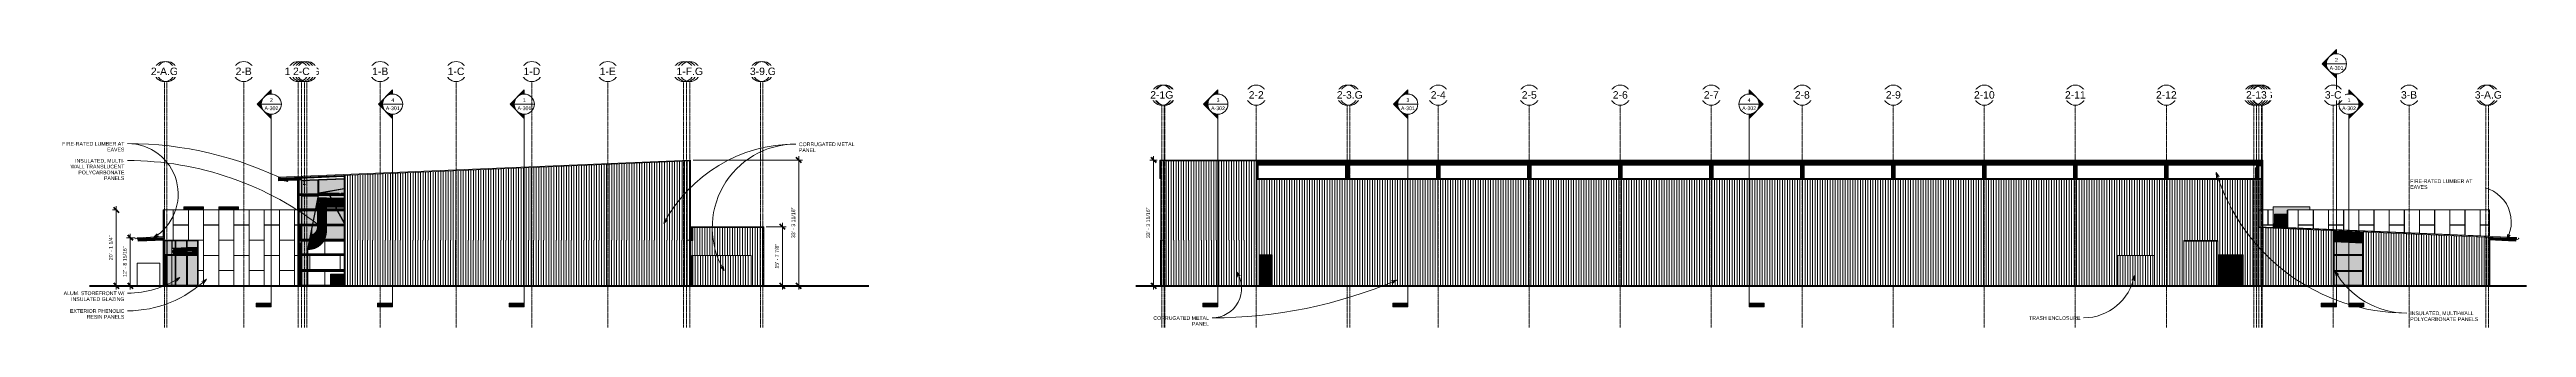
# Model space of a CAD drawing. Header units: inches. Extents: x 20478 to 36715, y -248 to 750.
# Drawn here: x 28836 to 36715, y -132 to 750 of the extents above; entities that cross this region are included whole.
import ezdxf

# ---------------------------------------------------------------- set-up
doc = ezdxf.new("R2010")
doc.units = ezdxf.units.IN
doc.header["$MEASUREMENT"] = 0
for name, pattern in [('Dash 1_16_', [0.125, 0.0625, -0.0625]), ('Grid Line 1_2_', [0.875, 0.5, -0.125, 0.125, -0.125]), ('Hidden 1_8_', [0.1875, 0.125, -0.0625])]:
    doc.linetypes.add(name, pattern=pattern)
for name, color, linetype, lineweight in [('A-ANNO-DIMS', 211, 'Continuous', 9), ('A-ANNO-DIMS-128', 211, 'Continuous', 9), ('A-CLNG', 13, 'Continuous', 13), ('A-DOOR', 31, 'Continuous', 13), ('A-DOOR-FRAM', 31, 'Continuous', 9), ('A-FLOR-HRAL', 11, 'Continuous', 9), ('A-GLAZ-CWMG', 51, 'Continuous', 9), ('A-ROOF', 132, 'Continuous', 13), ('A-ROOF-OTLN', 132, 'Continuous', 9), ('A-WALL-PATT', 111, 'Continuous', 13), ('C-TOPO', 7, 'Continuous', 9), ('E-ELEC-EQPM', 71, 'Continuous', 9), ('G-ANNO-SYMB', 111, 'Continuous', 9), ('G-ANNO-TEXT', 231, 'Continuous', 9), ('I-WALL', 2, 'Continuous', 13), ('L-SITE-WALL', 31, 'Continuous', 13), ('M-EQPM', 50, 'Continuous', 9), ('M-HVAC-DUCT', 70, 'Continuous', 9), ('M-HVAC-DUCT-ANNO', 70, 'Continuous', 9), ('Q-CASE', 31, 'Continuous', 9), ('Q-SPCQ', 91, 'Continuous', 9), ('S-BEAM', 12, 'Continuous', 9), ('S-COLS', 52, 'Continuous', 9), ('S-GRID', 1, 'Continuous', 9), ('S-GRID-IDEN', 1, 'Continuous', 9)]:
    doc.layers.add(name, color=color, linetype=linetype, lineweight=lineweight)
doc.styles.add('Arial', font='arial.ttf', dxfattribs={"height": 23.60479})
doc.styles.add('Arial_1', font='arial.ttf', dxfattribs={"height": 11.802395})
doc.dimstyles.new('Linear_-_3_32__Arial', dxfattribs={"dimscale": 12, "dimtxt": 12, "dimasz": 1.333333, "dimexe": 1, "dimexo": 0.666667, "dimgap": 0.666667, "dimtad": 1, "dimdec": 4, "dimrnd": 0.0625, "dimzin": 1, "dimdsep": 46, "dimlunit": 4, "dimtxsty": 'Arial_1', "dimblk1": 'OBLIQUE', "dimblk2": 'OBLIQUE', "dimsah": 1, "dimcen": 0.09, "dimdle": 1, "dimazin": 0, "dimtfac": 1, "dimtdec": 4, "dimtix": 1, "dimtmove": 0, "dimatfit": 3, "dimfxl": 1, "dimtvp": 1, "dimtfill": 1, "dimfrac": 2, "dimtolj": 1, "dimtzin": 0, "dimarcsym": 2})
pattern_1 = [(90, (-21143.99, 0), (-8, 5e-16), [])]
pattern_2 = [(90, (-21128.428, 0), (-8, 5e-16), [])]
pattern_3 = [(90, (-84636.121, 0), (-8, 5e-16), [])]
pattern_4 = [(90, (-84932.746, 0), (-8, 5e-16), [])]

msp = doc.modelspace()

# ---------------------------------------------------------------- texts
at = {"layer": 'G-ANNO-SYMB', "attachment_point": 2, "line_spacing_factor": 0.938532, "style": 'Arial_1'}
for s, insert, char_height, width in [('2', (36110.5738, 724.04924), 11.8024, 10.944), ('A-301', (36110.5738, 697.86758), 11.802395, 52.416), ('A-302', (29541.55162, 569.86758), 11.802395, 52.416), ('2', (29541.55162, 596.04924), 11.8024, 10.944), ('A-301', (29927.49246, 569.86758), 11.802395, 52.416), ('4', (29927.49246, 596.04924), 11.8024, 10.944), ('A-301', (30346.35831, 569.86758), 11.802395, 52.416), ('1', (30346.35831, 596.04924), 11.8024, 10.944), ('A-302', (32552.69863, 569.86758), 11.802395, 52.416), ('3', (32552.69863, 596.04924), 11.8024, 10.944), ('A-301', (33156.61591, 569.86758), 11.802395, 52.416), ('3', (33156.61591, 596.04924), 11.8024, 10.944), ('A-302', (34242.09164, 569.86758), 11.802395, 52.416), ('4', (34242.09164, 596.04924), 11.8024, 10.944), ('A-302', (36150.34197, 569.86758), 11.802395, 52.416), ('1', (36150.34197, 596.04924), 11.8024, 10.944)]:
    msp.add_mtext(s, dxfattribs=dict(at, insert=insert, char_height=char_height, width=width))

# ---------------------------------------------------------------- blocks, each defined once
blk = doc.blocks.new('W-Wide Flange-Column - B2_B-1007241-Elevation - East')
at = {"layer": 'S-COLS'}
h = blk.add_hatch(color=256, dxfattribs=at)
h.paths.add_polyline_path([(-22786.9, 2), (-22786.9, 96), (-22787.3, 96), (-22787.3, 2)], flags=0)
h.paths.add_polyline_path([(-22787.3, 99.2), (-22786.9, 99.2), (-22786.9, 142.7), (-22787.3, 142.7), (-22787.3, 132.6)], flags=0)
h = blk.add_hatch(color=256, dxfattribs=at)
h.paths.add_polyline_path([(-22786.4, 2), (-22786.2, 2), (-22786.2, 96), (-22786.9, 96), (-22786.8, 2), (-22786.5, 2)], flags=0)
h.paths.add_polyline_path([(-22786.8, 99.2), (-22786.2, 99.2), (-22786.2, 142.7), (-22786.9, 142.7), (-22786.8, 99.2), (-22786.8, 99.2)], flags=0)
h = blk.add_hatch(color=256, dxfattribs=at)
h.paths.add_polyline_path([(-22772.7, 2), (-22772.7, 96), (-22786.2, 96), (-22786.2, 2)], flags=0)
h.paths.add_polyline_path([(-22786.2, 99.2), (-22772.7, 99.2), (-22772.7, 142.7), (-22786.2, 142.7), (-22786.2, 132.6)], flags=0)
h = blk.add_hatch(color=256, dxfattribs=at)
h.paths.add_polyline_path([(-22772.5, 2), (-22772, 2), (-22772, 96), (-22772.7, 96), (-22772.7, 2), (-22772.5, 2)], flags=0)
h.paths.add_polyline_path([(-22772.1, 99.2), (-22772, 99.2), (-22772, 142.7), (-22772.7, 142.7), (-22772.6, 99.2), (-22772.1, 99.2)], flags=0)
h = blk.add_hatch(color=256, dxfattribs=at)
h.paths.add_polyline_path([(-22771.6, 2), (-22771.6, 96), (-22772, 96), (-22772, 2)], flags=0)
h.paths.add_polyline_path([(-22772, 99.2), (-22771.6, 99.2), (-22771.6, 142.7), (-22772, 142.7), (-22772, 104.5)], flags=0)
for p, q in [((-22787.3, 142.7), (-22787.3, 99.2)), ((-22787.3, 96), (-22787.3, 2)), ((-22786.9, 142.7), (-22786.9, 99.2)), ((-22786.9, 96), (-22786.9, 2)), ((-22772, 142.7), (-22772, 99.2)), ((-22772, 96), (-22772, 2)), ((-22771.6, 142.7), (-22771.6, 99.2)), ((-22771.6, 96), (-22771.6, 2))]:
    blk.add_line(p, q, dxfattribs=at)
blk = doc.blocks.new('W-Wide Flange - 8_ WIDE-1053161-Elevation - East')
at = {"layer": 'S-BEAM'}
h = blk.add_hatch(color=256, dxfattribs=at)
h.paths.add_polyline_path([(-22754.6, 144.7), (-22721.9, 144.7), (-22709.9, 145.3), (-22742.6, 145.3)], flags=0)
h.paths.add_polyline_path([(-22371.4, 160.1), (-22370.4, 160.1), (-22370.4, 160.8), (-22371.4, 160.7)], flags=0)
h = blk.add_hatch(color=256, dxfattribs=at)
h.paths.add_polyline_path([(-22770.1, 120.3), (-22761.2, 120.7), (-22761.2, 142.2), (-22771, 141.8), (-22770.2, 123.3)], flags=0)
h.paths.add_polyline_path([(-22759.2, 120.8), (-22725, 122.2), (-22725, 142.7), (-22749.6, 142.7), (-22759.2, 142.3), (-22759.2, 123.3)], flags=0)
h.paths.add_polyline_path([(-22723, 122.3), (-22689.9, 123.7), (-22689.9, 142.7), (-22723, 142.7), (-22723, 132.6)], flags=0)
h.paths.add_polyline_path([(-22687.9, 123.8), (-22687.7, 123.8), (-22687.7, 145.3), (-22689.9, 145.2), (-22700.6, 144.7), (-22687.9, 144.7), (-22687.9, 132.6)], flags=0)
h.paths.add_polyline_path([(-22371.4, 136.9), (-22370.4, 137), (-22370.4, 157), (-22371.4, 157), (-22371.4, 137)], flags=0)
h.paths.add_polyline_path([(-22366.8, 137.1), (-22359.6, 137.5), (-22359.6, 142), (-22364.1, 142), (-22364.1, 145), (-22366.8, 145), (-22366.8, 137.2)], flags=0)
h = blk.add_hatch(color=256, dxfattribs=at)
h.paths.add_polyline_path([(-22771, 141.8), (-22761.2, 142.3), (-22761.2, 142.7), (-22771, 142.7), (-22771, 142)], flags=0)
h.paths.add_polyline_path([(-22759.2, 142.3), (-22748.6, 142.7), (-22759.2, 142.7), (-22759.2, 142.4)], flags=0)
h.paths.add_polyline_path([(-22721.9, 144.7), (-22700.6, 144.7), (-22688.6, 145.3), (-22709.9, 145.3), (-22721.9, 144.7)], flags=0)
h = blk.add_hatch(color=256, dxfattribs=at)
h.paths.add_polyline_path([(-22770, 119.4), (-22761.2, 119.8), (-22761.2, 120.7), (-22770.1, 120.3), (-22770, 119.5)], flags=0)
h.paths.add_polyline_path([(-22759.2, 119.9), (-22725, 121.4), (-22725, 122.2), (-22759.2, 120.8), (-22759.2, 119.9)], flags=0)
h.paths.add_polyline_path([(-22723, 121.4), (-22689.9, 122.8), (-22689.9, 123.7), (-22723, 122.3), (-22723, 121.4)], flags=0)
h.paths.add_polyline_path([(-22687.9, 122.9), (-22687.7, 122.9), (-22687.7, 123.8), (-22687.9, 123.7), (-22687.9, 122.9)], flags=0)
h.paths.add_polyline_path([(-22371.4, 136.1), (-22370.4, 136.1), (-22370.4, 137), (-22371.4, 136.9), (-22371.4, 136.1)], flags=0)
h.paths.add_polyline_path([(-22366.8, 136.2), (-22359.6, 136.6), (-22359.6, 137.4), (-22366.8, 137.1), (-22366.8, 136.2)], flags=0)
h = blk.add_hatch(color=256, dxfattribs=at)
h.paths.add_polyline_path([(-22770, 118.1), (-22761.2, 118.5), (-22761.2, 119.8), (-22770, 119.4)], flags=0)
h.paths.add_polyline_path([(-22759.2, 118.5), (-22725, 120), (-22725, 121.3), (-22759.2, 119.9), (-22759.2, 118.6)], flags=0)
h.paths.add_polyline_path([(-22723, 120), (-22689.9, 121.4), (-22689.9, 122.8), (-22723, 121.4)], flags=0)
h.paths.add_polyline_path([(-22687.9, 121.5), (-22687.7, 121.5), (-22687.7, 122.9), (-22687.9, 122.9)], flags=0)
h.paths.add_polyline_path([(-22371.4, 134.7), (-22370.4, 134.7), (-22370.4, 136.1), (-22371.4, 136.1)], flags=0)
h.paths.add_polyline_path([(-22366.8, 134.9), (-22358.9, 135.2), (-22359, 136.6), (-22366.8, 136.2)], flags=0)
for p, q in [((-22371.4, 160.7), (-22370.4, 160.8)), ((-22771, 141.8), (-22771, 142.7)), ((-22771, 142.7), (-22769.9, 142.7)), ((-22770.1, 120.3), (-22771, 141.8)), ((-22770, 119.4), (-22770.1, 120.3)), ((-22770, 119.4), (-22761.2, 119.8)), ((-22770, 118.1), (-22770, 119.4)), ((-22770, 118.1), (-22761.2, 118.5)), ((-22759.2, 119.9), (-22725, 121.3)), ((-22759.2, 118.5), (-22725, 120)), ((-22754.6, 144.7), (-22742.6, 145.3)), ((-22723, 121.4), (-22689.9, 122.8)), ((-22723, 120), (-22689.9, 121.4)), ((-22721.9, 144.7), (-22709.9, 145.3)), ((-22687.9, 122.9), (-22687.7, 122.9)), ((-22687.9, 121.5), (-22687.7, 121.5)), ((-22371.4, 136.1), (-22370.4, 136.1)), ((-22371.4, 134.7), (-22370.4, 134.7)), ((-22366.8, 136.2), (-22359, 136.6)), ((-22366.8, 134.9), (-22358.9, 135.2)), ((-22359, 136.6), (-22359, 136.6)), ((-22359, 136.6), (-22358.9, 135.2))]:
    blk.add_line(p, q, dxfattribs=at)
blk = doc.blocks.new('Girt_C - 8_D-1076115-Elevation - East')
at = {"layer": 'S-BEAM'}
h = blk.add_hatch(color=256, dxfattribs=at)
h.paths.add_polyline_path([(-22366.8, 48.4), (-22358.8, 48.4), (-22358.8, 48.5), (-22366.8, 48.5), (-22366.8, 48.4)], flags=0)
h.paths.add_polyline_path([(-22371.4, 48.4), (-22370.4, 48.4), (-22370.4, 48.6), (-22371.4, 48.5), (-22371.4, 48.4)], flags=0)
h = blk.add_hatch(color=256, dxfattribs=at)
h.paths.add_polyline_path([(-22370.4, 46), (-22370.4, 48.4), (-22371.4, 48.4), (-22371.4, 46)], flags=0)
h.paths.add_polyline_path([(-22358.8, 46), (-22358.8, 48.4), (-22366.8, 48.4), (-22366.8, 46)], flags=0)
h = blk.add_hatch(color=256, dxfattribs=at)
h.paths.add_polyline_path([(-22370.4, 45.5), (-22370.4, 46), (-22371.4, 46), (-22371.4, 45.5)], flags=0)
h.paths.add_polyline_path([(-22358.8, 45.5), (-22358.8, 46), (-22366.8, 46), (-22366.8, 45.5)], flags=0)
for p, q in [((-22370.4, 48.6), (-22371.4, 48.6)), ((-22371.4, 46), (-22370.4, 46)), ((-22371.4, 45.5), (-22370.4, 45.5)), ((-22358.8, 48.6), (-22366.8, 48.6)), ((-22366.8, 46), (-22358.8, 46)), ((-22366.8, 45.5), (-22358.8, 45.5)), ((-22358.8, 48.5), (-22358.8, 48.4)), ((-22358.8, 48.4), (-22358.8, 46)), ((-22358.8, 46), (-22358.8, 45.5))]:
    blk.add_line(p, q, dxfattribs=at)
blk = doc.blocks.new('Girt_C - 8_D-1039129-Elevation - East')
at = {"layer": 'S-BEAM'}
h = blk.add_hatch(color=256, dxfattribs=at)
h.paths.add_polyline_path([(-22792.3, 99), (-22761.2, 99), (-22761.2, 99.2), (-22792.3, 99.1)], flags=0)
h.paths.add_polyline_path([(-22723, 99), (-22689.9, 99), (-22689.9, 99.2), (-22723, 99.1), (-22723, 99)], flags=0)
h.paths.add_polyline_path([(-22725, 99), (-22725, 99.2), (-22759.2, 99.1), (-22759.2, 99), (-22728.9, 99)], flags=0)
h.paths.add_polyline_path([(-22687.9, 99), (-22687.7, 99), (-22687.7, 99.2), (-22687.9, 99.1), (-22687.9, 99)], flags=0)
h.paths.add_polyline_path([(-22360.1, 99), (-22360.1, 99.1), (-22366.8, 99.1), (-22366.8, 99)], flags=0)
h.paths.add_polyline_path([(-22370.4, 99), (-22370.4, 99.2), (-22371.4, 99.1), (-22371.4, 99)], flags=0)
h = blk.add_hatch(color=256, dxfattribs=at)
h.paths.add_polyline_path([(-22687.9, 96.6), (-22687.7, 96.6), (-22687.7, 99), (-22687.9, 99), (-22687.9, 97)], flags=0)
h.paths.add_polyline_path([(-22360.1, 96.6), (-22360.1, 99), (-22366.8, 99), (-22366.8, 96.6)], flags=0)
h.paths.add_polyline_path([(-22370.4, 96.6), (-22370.4, 99), (-22371.4, 99), (-22371.4, 96.6)], flags=0)
h.paths.add_polyline_path([(-22761.2, 98), (-22761.2, 99), (-22792.3, 99), (-22792.3, 98), (-22762.8, 98)], flags=0)
h.paths.add_polyline_path([(-22733.7, 98), (-22725, 98), (-22725, 99), (-22759.2, 99), (-22759.2, 98), (-22738.6, 98)], flags=0)
h.paths.add_polyline_path([(-22704.7, 98), (-22689.9, 98), (-22689.9, 99), (-22723, 99), (-22723, 98)], flags=0)
h = blk.add_hatch(color=256, dxfattribs=at)
h.paths.add_polyline_path([(-22371.4, 96.1), (-22370.4, 96.1), (-22370.4, 96.6), (-22371.4, 96.6)], flags=0)
h.paths.add_polyline_path([(-22687.7, 96.1), (-22687.7, 96.6), (-22687.9, 96.6), (-22687.9, 96.1)], flags=0)
h.paths.add_polyline_path([(-22360.1, 96.1), (-22360.1, 96.6), (-22366.8, 96.6), (-22366.8, 96.1)], flags=0)
for p, q in [((-22761.2, 99.2), (-22792.3, 99.2)), ((-22792.3, 99), (-22792.3, 99.2)), ((-22792.3, 98), (-22792.3, 99)), ((-22725, 99.2), (-22759.2, 99.2)), ((-22689.9, 99.2), (-22723, 99.2)), ((-22687.7, 99.2), (-22687.9, 99.2)), ((-22687.9, 96.6), (-22687.7, 96.6)), ((-22687.9, 96.1), (-22687.7, 96.1)), ((-22370.4, 99.2), (-22371.4, 99.2)), ((-22371.4, 96.6), (-22370.4, 96.6)), ((-22371.4, 96.1), (-22370.4, 96.1)), ((-22360.1, 99.2), (-22366.8, 99.2)), ((-22366.8, 96.6), (-22360.1, 96.6)), ((-22366.8, 96.1), (-22360.1, 96.1)), ((-22360.1, 99.1), (-22360.1, 99)), ((-22360.1, 99), (-22360.1, 96.6)), ((-22360.1, 96.6), (-22360.1, 96.1))]:
    blk.add_line(p, q, dxfattribs=at)
blk = doc.blocks.new('Casework 1 - Casework 1-456223-Elevation - East')
at = {"layer": 'Q-CASE'}
h = blk.add_hatch(color=256, dxfattribs=at)
h.paths.add_polyline_path([(-22371.4, 0), (-22370.4, 0), (-22370.4, 36), (-22371.4, 36), (-22371.4, 20.1)], flags=0)
h.paths.add_polyline_path([(-22359.6, 2.2), (-22359.6, 36), (-22366.8, 36), (-22366.8, 2.2)], flags=0)
for p, q in [((-22371.4, 36), (-22370.4, 36)), ((-22366.8, 36), (-22359.6, 36))]:
    blk.add_line(p, q, dxfattribs=at)
blk = doc.blocks.new('Girt_Z - 10_D-1029088-Elevation - East')
at = {"layer": 'S-BEAM'}
h = blk.add_hatch(color=256, dxfattribs=at)
h.paths.add_polyline_path([(-22360.1, 286.8), (-22359.6, 287.2), (-22359.6, 289.7), (-22359.6, 289.7), (-22359.7, 289.6), (-22359.7, 287.3), (-22360.2, 286.9)], flags=0)
h.paths.add_polyline_path([(-22366.8, 289.7), (-22364.1, 289.7), (-22364.1, 289.8), (-22366.8, 289.8), (-22366.8, 289.7)], flags=0)
for p, q in [((-22364.1, 289.8), (-22366.8, 289.8)), ((-22366.8, 289.7), (-22364.1, 289.7)), ((-22359.7, 287.3), (-22360.2, 286.9)), ((-22360.2, 286.9), (-22360.1, 286.8)), ((-22360.1, 286.8), (-22359.6, 287.2)), ((-22359.7, 289.6), (-22359.7, 287.3)), ((-22359.6, 287.2), (-22359.6, 289.6))]:
    blk.add_line(p, q, dxfattribs=at)
for radius, start, end in [(0.0782, 2.12272, 90), (0.187, 360, 26.66841)]:
    blk.add_arc((-22359.7, 289.6), radius, start, end, dxfattribs=at)
blk = doc.blocks.new('Girt_C - 10_D-1031050-Elevation - East')
at = {"layer": 'S-BEAM'}
blk.add_hatch(color=256, dxfattribs=at).paths.add_polyline_path([(-22360.1, 189.8), (-22359.6, 190.3), (-22359.6, 193.1), (-22359.7, 193.1), (-22359.7, 190.3), (-22360.2, 189.9)], flags=0)
for p, q in [((-22359.7, 190.3), (-22360.2, 189.9)), ((-22360.2, 189.9), (-22360.1, 189.8)), ((-22360.1, 189.8), (-22359.6, 190.3)), ((-22359.7, 193.1), (-22359.7, 190.3)), ((-22359.6, 190.3), (-22359.6, 193.1))]:
    blk.add_line(p, q, dxfattribs=at)
for radius, start, end in [(0.0782, 2.12272, 90), (0.187, 360, 25.14358)]:
    blk.add_arc((-22359.7, 193.1), radius, start, end, dxfattribs=at)
blk = doc.blocks.new('Basketball_Backstop-Performance_Sports_Systems-3103-Ceiling_Hung - 27_-0_ to 27_-11 7_8_-652462-Elevation - East')
at = {"layer": 'Q-SPCQ'}
h = blk.add_hatch(color=256, dxfattribs=at)
h.paths.add_polyline_path([(-22299.7, 292.7), (-22269.9, 292.8), (-22269.9, 293.6), (-22269.9, 294), (-22299.7, 294), (-22299.7, 293.1)], flags=0)
h.paths.add_polyline_path([(-22269.4, 292.7), (-22239.7, 292.7), (-22239.7, 294), (-22269.5, 294), (-22269.5, 293.8), (-22269.4, 292.7)], flags=0)
for points in [[(-22269.7, 286.4), (-22269.5, 286.5), (-22269.2, 286.6), (-22269, 286.8), (-22270.4, 286.8), (-22270.3, 286.7), (-22270.1, 286.6), (-22269.9, 286.5)], [(-22269.7, 292.7), (-22269.4, 292.7), (-22269.5, 293.6), (-22269.5, 294.4), (-22269.7, 294.4), (-22269.7, 292.7)], [(-22225.3, 292.7), (-22224, 292.7), (-22224, 294), (-22232.7, 294), (-22232.7, 292.7), (-22226, 292.7)]]:
    blk.add_hatch(color=256, dxfattribs=at).paths.add_polyline_path(points, flags=0)
h = blk.add_hatch(color=256, dxfattribs=at)
h.paths.add_polyline_path([(-22224, 197.7), (-22224, 201.8), (-22243.2, 238.5), (-22245.3, 238.5), (-22229.2, 207.7)], flags=0)
h.paths.add_polyline_path([(-22247.2, 244.5), (-22246.3, 244.5), (-22249.2, 250), (-22251.3, 250), (-22248.4, 244.5), (-22247.4, 244.5)], flags=0)
h.paths.add_polyline_path([(-22265.4, 278), (-22263.8, 278), (-22268.4, 286.8), (-22269, 286.8), (-22269.1, 286.7), (-22269.4, 286.5), (-22269.6, 286.4), (-22269.9, 286.5), (-22270, 286.5), (-22270.3, 286.7), (-22270.4, 286.7), (-22265.8, 278), (-22265.6, 278)], flags=0)
h = blk.add_hatch(color=256, dxfattribs=at)
h.paths.add_polyline_path([(-22269.9, 294), (-22269.9, 294), (-22269.9, 293.8)], flags=0)
h.paths.add_polyline_path([(-22269.9, 292.7), (-22269.7, 292.7), (-22269.7, 294.4), (-22269.9, 294.4), (-22269.9, 294.2), (-22269.9, 294.2), (-22269.9, 294), (-22269.9, 292.7), (-22269.9, 292.7)], flags=0)
for p, q in [((-22269.8, 294), (-22299.7, 294)), ((-22299.7, 292.7), (-22299.7, 294)), ((-22270.5, 286.8), (-22265.9, 278)), ((-22239.7, 294), (-22269.6, 294)), ((-22263.8, 278), (-22268.3, 286.8)), ((-22251.3, 250), (-22248.4, 244.5)), ((-22246.3, 244.5), (-22249.2, 250)), ((-22245.3, 238.5), (-22224, 197.7)), ((-22224, 201.8), (-22243.2, 238.5)), ((-22239.7, 294), (-22239.7, 292.7)), ((-22224, 294), (-22232.7, 294)), ((-22232.7, 292.7), (-22232.7, 294))]:
    blk.add_line(p, q, dxfattribs=at)
at = {"layer": 'Q-SPCQ', "flags": 128}
for points in [[(-22269.9, 294.2), (-22269.9, 294.3), (-22269.9, 294.3), (-22269.9, 294.3), (-22269.9, 294.3), (-22269.9, 294.3), (-22269.9, 294.3), (-22269.9, 294.3), (-22269.9, 294.3), (-22269.9, 294.3), (-22269.9, 294.3), (-22269.9, 294.4), (-22269.9, 294.4), (-22269.9, 294.4), (-22269.9, 294.4), (-22269.9, 294.4), (-22269.9, 294.4), (-22269.9, 294.4), (-22269.9, 294.4), (-22269.9, 294.4), (-22269.9, 294.4), (-22269.8, 294.4), (-22269.8, 294.4), (-22269.8, 294.4), (-22269.8, 294.5), (-22269.8, 294.5), (-22269.8, 294.5), (-22269.8, 294.5), (-22269.8, 294.5), (-22269.8, 294.5), (-22269.8, 294.5), (-22269.8, 294.5), (-22269.7, 294.5), (-22269.7, 294.5), (-22269.7, 294.5), (-22269.7, 294.5), (-22269.7, 294.5), (-22269.7, 294.5), (-22269.7, 294.5), (-22269.7, 294.5), (-22269.7, 294.5)], [(-22269.9, 294), (-22269.9, 294), (-22269.9, 294.1), (-22269.9, 294.1), (-22269.9, 294.1), (-22269.9, 294.1), (-22269.9, 294.2), (-22269.9, 294.2), (-22269.9, 294.2), (-22269.9, 294.2), (-22269.9, 294.2), (-22269.9, 294.2), (-22269.9, 294.2), (-22269.9, 294.2)], [(-22269.9, 294.2), (-22269.9, 294.2), (-22269.9, 294.2), (-22269.9, 294.2), (-22269.9, 294.2), (-22269.9, 294.2), (-22269.9, 294.2), (-22269.9, 294.2), (-22269.9, 294.1), (-22269.9, 294.1), (-22269.9, 294.1), (-22269.9, 294.1), (-22269.9, 294), (-22269.9, 294), (-22269.9, 293.9), (-22269.9, 293.9), (-22269.9, 293.9), (-22269.9, 293.8), (-22269.9, 293.8), (-22269.9, 293.7), (-22269.9, 293.6), (-22269.9, 293.6), (-22269.9, 293.5), (-22269.9, 293.5), (-22269.9, 293.4), (-22269.9, 293.3), (-22269.9, 293.3), (-22269.9, 293.2), (-22269.9, 293.1), (-22269.9, 293), (-22269.9, 293), (-22269.9, 292.9), (-22269.9, 292.8), (-22269.9, 292.7)], [(-22269.7, 294.5), (-22269.7, 294.5), (-22269.7, 294.5), (-22269.6, 294.5), (-22269.6, 294.5), (-22269.6, 294.5), (-22269.6, 294.5), (-22269.6, 294.5), (-22269.6, 294.5), (-22269.6, 294.5), (-22269.6, 294.5), (-22269.6, 294.5), (-22269.6, 294.5), (-22269.6, 294.5), (-22269.5, 294.5), (-22269.5, 294.5), (-22269.5, 294.5), (-22269.5, 294.4), (-22269.5, 294.4), (-22269.5, 294.4), (-22269.5, 294.4), (-22269.5, 294.4), (-22269.5, 294.4), (-22269.5, 294.4), (-22269.5, 294.4), (-22269.5, 294.4), (-22269.5, 294.4), (-22269.5, 294.4), (-22269.5, 294.4), (-22269.4, 294.3), (-22269.4, 294.3), (-22269.4, 294.3), (-22269.4, 294.3), (-22269.4, 294.3), (-22269.4, 294.3), (-22269.4, 294.3), (-22269.4, 294.3), (-22269.4, 294.3), (-22269.4, 294.3), (-22269.4, 294.3), (-22269.4, 294.2)], [(-22269.4, 292.7), (-22269.4, 292.8), (-22269.4, 292.9), (-22269.4, 293), (-22269.4, 293), (-22269.4, 293.1), (-22269.4, 293.2), (-22269.4, 293.2), (-22269.4, 293.3), (-22269.4, 293.4), (-22269.4, 293.4), (-22269.4, 293.5), (-22269.4, 293.6), (-22269.4, 293.6), (-22269.4, 293.7), (-22269.4, 293.7), (-22269.4, 293.8), (-22269.4, 293.8), (-22269.4, 293.9), (-22269.4, 293.9), (-22269.4, 294), (-22269.4, 294), (-22269.4, 294.1), (-22269.4, 294.1), (-22269.4, 294.1), (-22269.4, 294.1), (-22269.4, 294.2), (-22269.4, 294.2), (-22269.4, 294.2), (-22269.4, 294.2), (-22269.4, 294.2), (-22269.4, 294.2), (-22269.4, 294.2), (-22269.4, 294.2)], [(-22269.4, 294.2), (-22269.4, 294.2), (-22269.4, 294.2), (-22269.4, 294.2), (-22269.4, 294.2), (-22269.4, 294.2), (-22269.4, 294.2), (-22269.4, 294.2), (-22269.4, 294.1), (-22269.4, 294.1), (-22269.4, 294.1), (-22269.4, 294.1), (-22269.4, 294), (-22269.4, 294)]]:
    blk.add_lwpolyline(points, dxfattribs=at)
at = {"layer": 'Q-SPCQ'}
blk.add_arc((-22269.7, 287.3), 0.875, 218.86422, 321.13578, dxfattribs=at)
blk = doc.blocks.new('Rectangular Mullion - Profile_Polycarbonate_right-1075846-Elevation - East')
at = {"layer": 'A-GLAZ-CWMG'}
blk.add_hatch(color=256, dxfattribs=at).paths.add_polyline_path([(-22370.4, 191.1), (-22370.4, 333.7), (-22372.1, 333.7), (-22372.1, 241.3), (-22371.4, 241.3), (-22371.4, 191.1)], flags=0)
for p, q in [((-22372.1, 333.7), (-22370.4, 333.7)), ((-22372.1, 241.3), (-22372.1, 333.7)), ((-22370.4, 191.1), (-22371.4, 191.1))]:
    blk.add_line(p, q, dxfattribs=at)
blk = doc.blocks.new('Rectangular Mullion - Rectangular Mullion 1-827989-Elevation - East')
at = {"layer": 'A-GLAZ-CWMG'}
blk.add_hatch(color=256, dxfattribs=at).paths.add_polyline_path([(-22797.4, 142.7), (-22797.4, 144.8), (-22798.9, 144.8), (-22798.9, 142.7)], flags=0)
blk.add_line((-22798.9, 142.7), (-22798.9, 144.8), dxfattribs=at)
blk = doc.blocks.new('Rectangular Mullion - Rectangular Mullion 1-827457-Elevation - East')
at = {"layer": 'A-GLAZ-CWMG'}
h = blk.add_hatch(color=256, dxfattribs=at)
h.paths.add_polyline_path([(-22794.4, 2), (-22794.4, 96), (-22795.4, 96), (-22795.4, 2)], flags=0)
h.paths.add_polyline_path([(-22797.4, 2), (-22797.4, 97), (-22798.9, 97), (-22798.9, 2)], flags=0)
for p, q in [((-22798.9, 2), (-22798.9, 97)), ((-22794.4, 96), (-22794.4, 2))]:
    blk.add_line(p, q, dxfattribs=at)
blk = doc.blocks.new('Rectangular Mullion - Rectangular Mullion 1-827803-Elevation - East')
at = {"layer": 'A-GLAZ-CWMG'}
h = blk.add_hatch(color=256, dxfattribs=at)
h.paths.add_polyline_path([(-22797.4, 97), (-22797.4, 142.8), (-22798.9, 142.8), (-22798.9, 97)], flags=0)
h.paths.add_polyline_path([(-22795.4, 98), (-22794.4, 98), (-22794.4, 142.8), (-22795.4, 142.8), (-22795.4, 132.6)], flags=0)
for p, q in [((-22798.9, 97), (-22798.9, 142.8)), ((-22794.4, 142.8), (-22794.4, 98))]:
    blk.add_line(p, q, dxfattribs=at)
blk = doc.blocks.new('Rectangular Mullion - Rectangular Mullion 1-779578-Elevation - East')
at = {"layer": 'A-GLAZ-CWMG'}
blk.add_hatch(color=256, dxfattribs=at).paths.add_polyline_path([(-22797.4, 0), (-22797.4, 2), (-22798.9, 2), (-22798.9, 0)], flags=0)
blk.add_line((-22798.9, 0), (-22798.9, 2), dxfattribs=at)
blk = doc.blocks.new('Rectangular Mullion - Rectangular Mullion 1-827988-Elevation - East')
at = {"layer": 'A-GLAZ-CWMG'}
blk.add_hatch(color=256, dxfattribs=at).paths.add_polyline_path([(-22796.4, 142.7), (-22796.4, 144.8), (-22797.4, 144.8), (-22797.4, 142.7)], flags=0)
for p, q in [((-22797.4, 142.7), (-22797.4, 144.8)), ((-22796.4, 144.8), (-22797.4, 144.8)), ((-22796.4, 142.7), (-22797.4, 142.7))]:
    blk.add_line(p, q, dxfattribs=at)
blk = doc.blocks.new('Rectangular Mullion - Rectangular Mullion 1-769201-Elevation - East')
at = {"layer": 'A-GLAZ-CWMG'}
blk.add_hatch(color=256, dxfattribs=at).paths.add_polyline_path([(-22760.2, 142.7), (-22724, 142.7), (-22724, 144.8), (-22760.2, 144.8)], flags=0)
for p, q in [((-22724, 144.8), (-22760.2, 144.8)), ((-22724, 142.7), (-22760.2, 142.7))]:
    blk.add_line(p, q, dxfattribs=at)
blk = doc.blocks.new('Rectangular Mullion - Rectangular Mullion 1-769360-Elevation - East')
at = {"layer": 'A-GLAZ-CWMG'}
blk.add_hatch(color=256, dxfattribs=at).paths.add_polyline_path([(-22687.9, 0), (-22687.9, 2), (-22724, 2), (-22724, 0)], flags=0)
for p, q in [((-22724, 2), (-22687.9, 2)), ((-22687.9, 2), (-22687.9, 0))]:
    blk.add_line(p, q, dxfattribs=at)
blk = doc.blocks.new('Rectangular Mullion - Rectangular Mullion 1-769200-Elevation - East')
at = {"layer": 'A-GLAZ-CWMG'}
blk.add_hatch(color=256, dxfattribs=at).paths.add_polyline_path([(-22796.4, 0), (-22760.2, 0), (-22760.2, 2), (-22796.4, 2)], flags=0)
blk.add_line((-22796.4, 2), (-22760.2, 2), dxfattribs=at)
blk = doc.blocks.new('Rectangular Mullion - Rectangular Mullion 1-779579-Elevation - East')
at = {"layer": 'A-GLAZ-CWMG'}
blk.add_hatch(color=256, dxfattribs=at).paths.add_polyline_path([(-22797.4, 0), (-22796.4, 0), (-22796.4, 2), (-22797.4, 2)], flags=0)
for p, q in [((-22797.4, 0), (-22797.4, 2)), ((-22797.4, 2), (-22796.4, 2))]:
    blk.add_line(p, q, dxfattribs=at)
blk = doc.blocks.new('Rectangular Mullion - Rectangular Mullion 1-827436-Elevation - East')
at = {"layer": 'A-GLAZ-CWMG'}
blk.add_hatch(color=256, dxfattribs=at).paths.add_polyline_path([(-22795.4, 2), (-22795.4, 97), (-22797.4, 97), (-22797.4, 2)], flags=0)
for p, q in [((-22797.4, 97), (-22797.4, 2)), ((-22795.4, 97), (-22795.4, 2)), ((-22795.4, 2), (-22797.4, 2))]:
    blk.add_line(p, q, dxfattribs=at)
blk = doc.blocks.new('Rectangular Mullion - Rectangular Mullion 1-827437-Elevation - East')
at = {"layer": 'A-GLAZ-CWMG'}
blk.add_hatch(color=256, dxfattribs=at).paths.add_polyline_path([(-22795.4, 97), (-22795.4, 142.8), (-22797.4, 142.8), (-22797.4, 97)], flags=0)
for p, q in [((-22797.4, 142.8), (-22795.4, 142.8)), ((-22797.4, 142.8), (-22797.4, 97)), ((-22795.4, 142.8), (-22795.4, 97))]:
    blk.add_line(p, q, dxfattribs=at)
blk = doc.blocks.new('Rectangular Mullion - Rectangular Mullion 1-827438-Elevation - East')
at = {"layer": 'A-GLAZ-CWMG'}
blk.add_hatch(color=256, dxfattribs=at).paths.add_polyline_path([(-22687.9, 97), (-22687.9, 142.8), (-22689.9, 142.8), (-22689.9, 97)], flags=0)
for p, q in [((-22689.9, 142.8), (-22687.9, 142.8)), ((-22689.9, 97), (-22689.9, 142.8)), ((-22687.9, 97), (-22687.9, 142.8))]:
    blk.add_line(p, q, dxfattribs=at)
blk = doc.blocks.new('Rectangular Mullion - Rectangular Mullion 1-827439-Elevation - East')
at = {"layer": 'A-GLAZ-CWMG'}
blk.add_hatch(color=256, dxfattribs=at).paths.add_polyline_path([(-22689.9, 2), (-22687.9, 2), (-22687.9, 97), (-22689.9, 97), (-22689.9, 95.1)], flags=0)
for p, q in [((-22689.9, 2), (-22689.9, 97)), ((-22687.9, 2), (-22687.9, 97)), ((-22687.9, 2), (-22689.9, 2))]:
    blk.add_line(p, q, dxfattribs=at)
blk = doc.blocks.new('Rectangular Mullion - Rectangular Mullion 1-769364-Elevation - East')
at = {"layer": 'A-GLAZ-CWMG'}
blk.add_hatch(color=256, dxfattribs=at).paths.add_polyline_path([(-22724, 96), (-22689.9, 96), (-22689.9, 98), (-22724, 98)], flags=0)
for p, q in [((-22689.9, 98), (-22724, 98)), ((-22689.9, 96), (-22724, 96)), ((-22689.9, 98), (-22689.9, 96))]:
    blk.add_line(p, q, dxfattribs=at)
blk = doc.blocks.new('Rectangular Mullion - Rectangular Mullion 1-769423-Elevation - East')
at = {"layer": 'A-GLAZ-CWMG'}
blk.add_hatch(color=256, dxfattribs=at).paths.add_polyline_path([(-22762.8, 96), (-22760.2, 96), (-22760.2, 98), (-22796.4, 98), (-22796.4, 96), (-22767.6, 96)], flags=0)
for p, q in [((-22760.2, 98), (-22796.4, 98)), ((-22760.2, 96), (-22796.4, 96))]:
    blk.add_line(p, q, dxfattribs=at)
blk = doc.blocks.new('Rectangular Mullion - Rectangular Mullion 1-827430-Elevation - East')
at = {"layer": 'A-GLAZ-CWMG'}
blk.add_hatch(color=256, dxfattribs=at).paths.add_polyline_path([(-22759.2, 2), (-22759.2, 96), (-22761.2, 96), (-22761.2, 2)], flags=0)
for p, q in [((-22761.2, 96), (-22759.2, 96)), ((-22761.2, 96), (-22761.2, 2)), ((-22759.2, 96), (-22759.2, 2)), ((-22759.2, 2), (-22761.2, 2))]:
    blk.add_line(p, q, dxfattribs=at)
blk = doc.blocks.new('Rectangular Mullion - Rectangular Mullion 1-827431-Elevation - East')
at = {"layer": 'A-GLAZ-CWMG'}
blk.add_hatch(color=256, dxfattribs=at).paths.add_polyline_path([(-22761.2, 98), (-22759.2, 98), (-22759.2, 142.7), (-22761.2, 142.7), (-22761.2, 99.8)], flags=0)
for p, q in [((-22761.2, 142.7), (-22759.2, 142.7)), ((-22761.2, 142.7), (-22761.2, 98)), ((-22759.2, 98), (-22761.2, 98)), ((-22759.2, 142.7), (-22759.2, 98))]:
    blk.add_line(p, q, dxfattribs=at)
blk = doc.blocks.new('Rectangular Mullion - Rectangular Mullion 1-779532-Elevation - East')
at = {"layer": 'A-GLAZ-CWMG'}
blk.add_hatch(color=256, dxfattribs=at).paths.add_polyline_path([(-22687.9, 142.7), (-22687.9, 144.8), (-22724, 144.8), (-22724, 142.7)], flags=0)
for p, q in [((-22687.9, 144.8), (-22724, 144.8)), ((-22687.9, 142.7), (-22724, 142.7)), ((-22687.9, 144.8), (-22687.9, 142.7))]:
    blk.add_line(p, q, dxfattribs=at)
blk = doc.blocks.new('Rectangular Mullion - Rectangular Mullion 1-769211-Elevation - East')
at = {"layer": 'A-GLAZ-CWMG'}
blk.add_hatch(color=256, dxfattribs=at).paths.add_polyline_path([(-22724, 0), (-22724, 0), (-22724, 2), (-22760.2, 2), (-22760.2, 0)], flags=0)
blk.add_line((-22760.2, 2), (-22724, 2), dxfattribs=at)
blk = doc.blocks.new('Rectangular Mullion - Rectangular Mullion 1-779533-Elevation - East')
at = {"layer": 'A-GLAZ-CWMG'}
blk.add_hatch(color=256, dxfattribs=at).paths.add_polyline_path([(-22724, 96), (-22724, 96), (-22724, 98), (-22760.2, 98), (-22760.2, 96), (-22728.9, 96)], flags=0)
for p, q in [((-22724, 98), (-22760.2, 98)), ((-22724, 96), (-22760.2, 96))]:
    blk.add_line(p, q, dxfattribs=at)
blk = doc.blocks.new('Rectangular Mullion - Rectangular Mullion 1-827464-Elevation - East')
at = {"layer": 'A-GLAZ-CWMG'}
blk.add_hatch(color=256, dxfattribs=at).paths.add_polyline_path([(-22723, 2), (-22723, 96), (-22725, 96), (-22725, 2), (-22724, 2)], flags=0)
for p, q in [((-22725, 96), (-22723, 96)), ((-22725, 96), (-22725, 2)), ((-22723, 96), (-22723, 2)), ((-22723, 2), (-22725, 2))]:
    blk.add_line(p, q, dxfattribs=at)
blk = doc.blocks.new('Rectangular Mullion - Rectangular Mullion 1-827987-Elevation - East')
at = {"layer": 'A-GLAZ-CWMG'}
blk.add_hatch(color=256, dxfattribs=at).paths.add_polyline_path([(-22725, 98), (-22723, 98), (-22723, 142.7), (-22725, 142.7), (-22725, 104.5)], flags=0)
for p, q in [((-22725, 142.7), (-22723, 142.7)), ((-22725, 142.7), (-22725, 98)), ((-22723, 98), (-22725, 98)), ((-22723, 142.7), (-22723, 98))]:
    blk.add_line(p, q, dxfattribs=at)
blk = doc.blocks.new('Rectangular Mullion - Rectangular Mullion 1-827470-Elevation - East')
at = {"layer": 'A-GLAZ-CWMG'}
blk.add_hatch(color=256, dxfattribs=at).paths.add_polyline_path([(-22722.1, 2), (-22722.1, 96), (-22723, 96), (-22723, 2)], flags=0)
blk.add_line((-22722.1, 2), (-22722.1, 96), dxfattribs=at)
blk = doc.blocks.new('Carrier_48TC_Standard_Efficiency_Gas_Heat_Electric_Cooling_Packaged_Rooftop_Unit_3_to_15_nominal_tons - 15 ton 48TC__16-873539-Elevation - East')
at = {"layer": 'M-EQPM'}
blk.add_hatch(color=256, dxfattribs=at).paths.add_polyline_path([(-22559.1, 241.3), (-22559.1, 250.7), (-22622.5, 250.7), (-22622.5, 241.3), (-22569.1, 241.3)], flags=0)
for p, q in [((-22622.5, 250.7), (-22559.1, 250.7)), ((-22622.5, 241.3), (-22622.5, 250.7)), ((-22559.1, 241.3), (-22559.1, 250.7))]:
    blk.add_line(p, q, dxfattribs=at)
blk = doc.blocks.new('Carrier_48TC_Standard_Efficiency_Gas_Heat_Electric_Cooling_Packaged_Rooftop_Unit_3_to_15_nominal_tons - 15 ton 48TC__16-V132-Elevation - East')
at = {"layer": 'M-EQPM'}
blk.add_hatch(color=256, dxfattribs=at).paths.add_polyline_path([(-22670.5, 241.3), (-22670.5, 250.7), (-22733.9, 250.7), (-22733.9, 241.3), (-22685.3, 241.3)], flags=0)
for p, q in [((-22733.9, 250.7), (-22670.5, 250.7)), ((-22733.9, 241.3), (-22733.9, 250.7)), ((-22670.5, 241.3), (-22670.5, 250.7))]:
    blk.add_line(p, q, dxfattribs=at)
blk = doc.blocks.new('Girt_Z - 10_D-1078091-Elevation - East')
at = {"layer": 'S-BEAM'}
for points in [[(-22317.3, 101.6), (-22224, 101.6), (-22224, 102.1), (-22364.1, 102.1), (-22364.1, 101.6), (-22336.7, 101.6)], [(-22317.3, 99.2), (-22224, 99.2), (-22224, 101.6), (-22364.1, 101.6), (-22364.1, 99.2), (-22336.7, 99.2)], [(-22298, 99.1), (-22224, 99.1), (-22224, 99.2), (-22364.1, 99.2), (-22364.1, 99.1), (-22317.3, 99.1)], [(-22259.2, 99), (-22224, 99), (-22224, 99.1), (-22360.1, 99), (-22360.1, 99), (-22298, 99)], [(-22224, 96.7), (-22224, 99), (-22360.1, 99), (-22360.1, 96.7), (-22259.2, 96.7)], [(-22317.3, 96.2), (-22224, 96.2), (-22224, 96.7), (-22360.1, 96.6), (-22360.1, 96.2), (-22336.7, 96.2)], [(-22360.1, 96.1), (-22224, 96.1), (-22224, 96.2), (-22360.1, 96.2)]]:
    blk.add_hatch(color=256, dxfattribs=at).paths.add_polyline_path(points, flags=0)
for p, q in [((-22364.1, 101.6), (-22364.1, 102.1)), ((-22364.1, 102.1), (-22224, 102.1)), ((-22364.1, 99.2), (-22364.1, 101.6)), ((-22364.1, 101.6), (-22224, 101.6)), ((-22364.1, 99.1), (-22364.1, 99.2)), ((-22364.1, 99.1), (-22224, 99.1)), ((-22360.1, 99), (-22224, 99)), ((-22360.1, 96.7), (-22224, 96.7)), ((-22360.1, 96.2), (-22224, 96.2)), ((-22360.1, 96.1), (-22224, 96.1))]:
    blk.add_line(p, q, dxfattribs=at)
blk = doc.blocks.new('Girt_Z - 10_D-1078090-Elevation - East')
at = {"layer": 'S-BEAM'}
for points in [[(-22298, 51), (-22224, 51), (-22224, 51.5), (-22364.1, 51.5), (-22364.1, 51), (-22336.7, 51)], [(-22298, 48.6), (-22224, 48.6), (-22224, 51), (-22364.1, 51), (-22364.1, 48.6), (-22336.7, 48.6)], [(-22298, 48.4), (-22224, 48.5), (-22224, 48.6), (-22364.1, 48.6), (-22364.1, 48.5), (-22336.7, 48.4)], [(-22278.6, 48.4), (-22224, 48.4), (-22224, 48.4), (-22358.8, 48.4), (-22358.8, 48.4), (-22298, 48.4)], [(-22224, 46.1), (-22224, 48.4), (-22358.8, 48.4), (-22358.8, 46.1), (-22239.9, 46.1)], [(-22224, 45.6), (-22224, 46.1), (-22358.8, 46), (-22358.8, 45.6), (-22239.9, 45.6)], [(-22298, 45.5), (-22224, 45.5), (-22224, 45.6), (-22358.8, 45.6), (-22358.8, 45.5), (-22336.7, 45.5)]]:
    blk.add_hatch(color=256, dxfattribs=at).paths.add_polyline_path(points, flags=0)
for p, q in [((-22364.1, 51), (-22364.1, 51.5)), ((-22364.1, 51.5), (-22224, 51.5)), ((-22364.1, 48.6), (-22364.1, 51)), ((-22364.1, 51), (-22224, 51)), ((-22364.1, 48.5), (-22364.1, 48.6)), ((-22364.1, 48.4), (-22224, 48.4)), ((-22358.8, 48.4), (-22224, 48.4)), ((-22358.8, 46.1), (-22224, 46.1)), ((-22358.8, 45.6), (-22224, 45.6)), ((-22358.8, 45.5), (-22224, 45.5))]:
    blk.add_line(p, q, dxfattribs=at)
blk = doc.blocks.new('Girt_Z - 10_D-V133-Elevation - East')
at = {"layer": 'S-BEAM'}
for points in [[(-22322.2, 147.5), (-22224, 147.5), (-22224, 148), (-22364.1, 148), (-22364.1, 147.5), (-22327, 147.5)], [(-22364.1, 145.1), (-22224, 145.1), (-22224, 147.5), (-22364.1, 147.5), (-22364.1, 146.7)], [(-22317.3, 144.9), (-22224, 145), (-22224, 145.1), (-22364.1, 145.1), (-22364.1, 144.9), (-22322.2, 144.9)], [(-22364.1, 144.9), (-22224, 144.9), (-22224, 144.9), (-22364.1, 144.9)], [(-22224, 142.6), (-22224, 144.9), (-22364.1, 144.9), (-22364.1, 142.6), (-22259.2, 142.6)], [(-22322.2, 142.1), (-22224, 142.1), (-22224, 142.6), (-22364.1, 142.6), (-22364.1, 142.1), (-22327, 142.1)], [(-22322.2, 142), (-22224, 142), (-22224, 142.1), (-22364.1, 142.1), (-22364.1, 142), (-22327, 142)]]:
    blk.add_hatch(color=256, dxfattribs=at).paths.add_polyline_path(points, flags=0)
for p, q in [((-22364.1, 147.5), (-22364.1, 148)), ((-22364.1, 148), (-22224, 148)), ((-22364.1, 145.1), (-22364.1, 147.5)), ((-22364.1, 147.5), (-22224, 147.5)), ((-22364.1, 144.9), (-22364.1, 145.1)), ((-22364.1, 144.9), (-22224, 144.9)), ((-22364.1, 142.6), (-22364.1, 144.9)), ((-22364.1, 144.9), (-22364.1, 144.9)), ((-22364.1, 144.9), (-22224, 144.9)), ((-22364.1, 142.1), (-22364.1, 142.6)), ((-22364.1, 142.6), (-22224, 142.6)), ((-22364.1, 142), (-22364.1, 142.1)), ((-22364.1, 142.1), (-22224, 142.1)), ((-22364.1, 142), (-22224, 142))]:
    blk.add_line(p, q, dxfattribs=at)
blk = doc.blocks.new('Girt_Z - 10_D-1078092-Elevation - East')
at = {"layer": 'S-BEAM'}
for points in [[(-22224, 244), (-22224, 244.5), (-22364.1, 244.5), (-22364.1, 244), (-22259.2, 244)], [(-22224, 241.6), (-22224, 244), (-22364.1, 244), (-22364.1, 241.6), (-22259.2, 241.6)], [(-22224, 241.4), (-22224, 241.6), (-22364.1, 241.6), (-22364.1, 241.4), (-22259.2, 241.4)], [(-22364.1, 241.4), (-22224, 241.4), (-22224, 241.4), (-22364.1, 241.4)], [(-22224, 239.1), (-22224, 241.4), (-22364.1, 241.4), (-22364.1, 241.3), (-22360.1, 241.2), (-22360.1, 239.1), (-22259.2, 239.1)], [(-22224, 238.6), (-22224, 239.1), (-22360.1, 239.1), (-22360.1, 238.6), (-22259.2, 238.6)], [(-22224, 238.5), (-22224, 238.6), (-22360.1, 238.6), (-22360.1, 238.5), (-22259.2, 238.5)]]:
    blk.add_hatch(color=256, dxfattribs=at).paths.add_polyline_path(points, flags=0)
for p, q in [((-22364.1, 244), (-22364.1, 244.5)), ((-22364.1, 244.5), (-22224, 244.5)), ((-22364.1, 241.6), (-22364.1, 244)), ((-22364.1, 244), (-22224, 244)), ((-22364.1, 241.4), (-22364.1, 241.6)), ((-22364.1, 241.4), (-22224, 241.4)), ((-22364.1, 241.3), (-22364.1, 241.4)), ((-22364.1, 241.4), (-22364.1, 241.4)), ((-22364.1, 241.4), (-22224, 241.4)), ((-22360.1, 239.1), (-22224, 239.1)), ((-22360.1, 238.6), (-22224, 238.6)), ((-22360.1, 238.5), (-22224, 238.5))]:
    blk.add_line(p, q, dxfattribs=at)
blk = doc.blocks.new('Round Elbow - 1_5 D-893092-Elevation - East')
at = {"layer": 'M-HVAC-DUCT'}
h = blk.add_hatch(color=256, dxfattribs=at)
h.paths.add_polyline_path([(-22728.4, 109.1), (-22728.4, 119.1), (-22745.9, 119.1), (-22759.2, 118.5), (-22759.2, 109.1), (-22732.6, 109.1)], flags=0)
h.paths.add_polyline_path([(-22762.8, 109.1), (-22761.2, 109.1), (-22761.2, 118.5), (-22762.2, 118.4), (-22762.4, 118.3), (-22764.1, 117.3), (-22765.5, 116.2), (-22766.7, 114.7), (-22767.7, 112.9), (-22768.2, 111), (-22768.4, 109.1), (-22763.1, 109.1)], flags=0)
h = blk.add_hatch(color=256, dxfattribs=at)
h.paths.add_polyline_path([(-22757.5, 99.2), (-22728.4, 99.2), (-22728.4, 109.1), (-22759.2, 109.1), (-22759.2, 99.2), (-22758.6, 99.2), (-22757.9, 99.2)], flags=0)
h.paths.add_polyline_path([(-22761.2, 99.5), (-22761.2, 109.1), (-22768.4, 109.1), (-22768.2, 107.1), (-22767.5, 105), (-22766.7, 103.5), (-22765.5, 102), (-22764, 100.8), (-22762.1, 99.8), (-22761.9, 99.7)], flags=0)
for p, q in [((-22758.4, 119.1), (-22758.4, 119.1)), ((-22728.4, 119.1), (-22728.4, 109.1)), ((-22728.4, 109.1), (-22728.4, 99.1))]:
    blk.add_line(p, q, dxfattribs=at)
at = {"layer": 'M-HVAC-DUCT', "flags": 128}
blk.add_lwpolyline([(-22728.4, 119.1), (-22729.6, 119.1), (-22730.8, 119.1), (-22732, 119.1), (-22733.2, 119.1), (-22734.4, 119.1), (-22735.5, 119.1), (-22736.7, 119.1), (-22737.8, 119.1), (-22739, 119.1), (-22740.1, 119.1), (-22741.2, 119.1), (-22742.3, 119.1), (-22743.3, 119.1), (-22744.3, 119.1), (-22745.4, 119.1), (-22745.7, 119.1)], dxfattribs=at)
at = {"layer": 'M-HVAC-DUCT'}
for start, end in [(110.82871, 180), (180, 253.8641), (265.58498, 266.131)]:
    blk.add_arc((-22758.4, 109.1), 10, start, end, dxfattribs=at)
blk = doc.blocks.new('Round Elbow - 1_5 D-870650-Elevation - East')
at = {"layer": 'M-HVAC-DUCT'}
h = blk.add_hatch(color=256, dxfattribs=at)
h.paths.add_polyline_path([(-22294.1, 222), (-22294.1, 238.5), (-22308.1, 238.5), (-22308.1, 222), (-22296.5, 222)], flags=0)
h.paths.add_polyline_path([(-22295.8, 244.5), (-22294.1, 244.5), (-22294.1, 250), (-22298.9, 249.9), (-22302.1, 249.7), (-22305.5, 249), (-22308.1, 248.1), (-22308.1, 244.5), (-22298, 244.5)], flags=0)
h = blk.add_hatch(color=256, dxfattribs=at)
h.paths.add_polyline_path([(-22294.1, 222), (-22280.1, 222), (-22280.1, 238.5), (-22294.1, 238.5), (-22294.1, 226.4)], flags=0)
h.paths.add_polyline_path([(-22280.7, 244.5), (-22280.1, 244.5), (-22280.1, 250), (-22294.1, 250), (-22294.1, 244.5), (-22280.7, 244.5)], flags=0)
for p, q in [((-22294.1, 222), (-22308.1, 222)), ((-22280.1, 222), (-22294.1, 222))]:
    blk.add_line(p, q, dxfattribs=at)
at = {"layer": 'M-HVAC-DUCT', "flags": 128}
for points in [[(-22308.1, 248.1), (-22308.1, 247.4), (-22308.1, 246.1), (-22308.1, 244.7), (-22308.1, 244.5)], [(-22308.1, 238.5), (-22308.1, 237.2), (-22308.1, 235.6), (-22308.1, 234), (-22308.1, 232.4), (-22308.1, 230.8), (-22308.1, 229.1), (-22308.1, 227.5), (-22308.1, 225.8), (-22308.1, 224.1), (-22308.1, 222.5), (-22308.1, 222)], [(-22280.1, 244.5), (-22280.1, 245.7), (-22280.1, 247.1), (-22280.1, 248.4), (-22280.1, 249.7), (-22280.1, 250)], [(-22280.1, 222), (-22280.1, 223.7), (-22280.1, 225.4), (-22280.1, 227), (-22280.1, 228.7), (-22280.1, 230.3), (-22280.1, 232), (-22280.1, 233.6), (-22280.1, 235.2), (-22280.1, 236.8), (-22280.1, 238.4), (-22280.1, 238.5)]]:
    blk.add_lwpolyline(points, dxfattribs=at)
blk = doc.blocks.new('Round Elbow - 1_5 D-V134-Elevation - East')
at = {"layer": 'M-HVAC-DUCT'}
h = blk.add_hatch(color=256, dxfattribs=at)
h.paths.add_polyline_path([(-22371.4, 116.6), (-22370.4, 116.8), (-22370.4, 131.2), (-22371.4, 131), (-22371.4, 116.6)], flags=0)
h.paths.add_polyline_path([(-22366.8, 117.7), (-22366.7, 117.7), (-22361.5, 119.5), (-22359.6, 120.4), (-22359.6, 135.2), (-22361.2, 135.1), (-22365, 133.2), (-22366.8, 132.5), (-22366.8, 117.7)], flags=0)
h.paths.add_polyline_path([(-22331.9, 148), (-22331.3, 148), (-22329.8, 151.4), (-22328.2, 156.2), (-22327, 161.3), (-22326.3, 167), (-22326.1, 171.6), (-22327.9, 171.6), (-22332.6, 148)], flags=0)
h = blk.add_hatch(color=256, dxfattribs=at)
h.paths.add_polyline_path([(-22371.4, 131), (-22370.4, 131.2), (-22370.4, 134.7), (-22371.4, 134.7), (-22371.4, 132.6)], flags=0)
h.paths.add_polyline_path([(-22366.8, 132.5), (-22365, 133.2), (-22361.2, 135.1), (-22366.8, 134.9), (-22366.8, 132.6)], flags=0)
blk.add_line((-22327.9, 171.6), (-22326.1, 171.6), dxfattribs=at)
at = {"layer": 'M-HVAC-DUCT', "flags": 128}
for points in [[(-22331.3, 148), (-22330.7, 149.2), (-22329.9, 151.3), (-22329.1, 153.4), (-22328.4, 155.5), (-22327.8, 157.7), (-22327.3, 159.8), (-22326.9, 162), (-22326.5, 164.2), (-22326.3, 166.5), (-22326.1, 168.7), (-22326.1, 170.9), (-22326.1, 171.6)], [(-22371.4, 116.6), (-22370.9, 116.7), (-22370.4, 116.8)], [(-22366.8, 117.7), (-22366.6, 117.7), (-22364.4, 118.4), (-22362.3, 119.1), (-22360.2, 120), (-22359.6, 120.3)]]:
    blk.add_lwpolyline(points, dxfattribs=at)
blk = doc.blocks.new('Round Elbow - 1_5 D-V135-Elevation - East')
at = {"layer": 'M-HVAC-DUCT'}
h = blk.add_hatch(color=256, dxfattribs=at)
h.paths.add_polyline_path([(-22336.1, 129.6), (-22331.7, 129.8), (-22327, 130.6), (-22323, 131.6), (-22319, 133.2), (-22314.6, 135.5), (-22311, 137.9), (-22307.6, 140.6), (-22306.3, 142), (-22333.8, 142), (-22336.1, 130.5)], flags=0)
h.paths.add_polyline_path([(-22304.7, 148), (-22301.3, 148), (-22299.7, 150.6), (-22297.7, 154.5), (-22296.1, 158.6), (-22295, 162.8), (-22294.3, 167.2), (-22294.1, 171.6), (-22308.1, 171.6), (-22308.4, 167.5), (-22309.1, 164.1), (-22310.2, 160.8), (-22311.8, 157.6), (-22313.8, 154.5), (-22316.5, 151.5), (-22319, 149.3), (-22321, 148), (-22305.1, 148)], flags=0)
h = blk.add_hatch(color=256, dxfattribs=at)
h.paths.add_polyline_path([(-22336.1, 115.6), (-22330.9, 115.8), (-22325.2, 116.6), (-22320.7, 117.7), (-22315.5, 119.5), (-22310.6, 121.7), (-22306.6, 123.9), (-22302.3, 126.9), (-22298, 130.5), (-22294.7, 133.8), (-22291.2, 138), (-22288.5, 142), (-22306.3, 142), (-22307.9, 140.3), (-22311.4, 137.6), (-22315.2, 135.1), (-22319, 133.2), (-22323.1, 131.6), (-22327.3, 130.5), (-22331.9, 129.8), (-22336.1, 129.6), (-22336.1, 115.8)], flags=0)
h.paths.add_polyline_path([(-22301.3, 148), (-22285.3, 148), (-22283.8, 151.4), (-22282.2, 156.2), (-22281, 161.3), (-22280.3, 167), (-22280.1, 171.6), (-22294.1, 171.6), (-22294.3, 167.2), (-22295, 162.8), (-22296.1, 158.6), (-22297.7, 154.5), (-22299.7, 150.6)], flags=0)
for p, q in [((-22308.1, 171.6), (-22294.1, 171.6)), ((-22294.1, 171.6), (-22280.1, 171.6)), ((-22336.1, 129.6), (-22336.1, 130.5)), ((-22336.1, 115.6), (-22336.1, 129.6))]:
    blk.add_line(p, q, dxfattribs=at)
at = {"layer": 'M-HVAC-DUCT', "flags": 128}
for points in [[(-22308.1, 171.6), (-22308.1, 170.4), (-22308.1, 169.3), (-22308.3, 168.2), (-22308.4, 167.1), (-22308.6, 166), (-22308.9, 164.9), (-22309.1, 163.8), (-22309.5, 162.7), (-22309.8, 161.7), (-22310.3, 160.6), (-22310.7, 159.6), (-22311.2, 158.6), (-22311.8, 157.6), (-22312.3, 156.7), (-22312.9, 155.7), (-22313.6, 154.8), (-22314.3, 153.9), (-22315, 153.1), (-22315.8, 152.3), (-22316.5, 151.5), (-22317.4, 150.7), (-22318.2, 150), (-22319.1, 149.3), (-22320, 148.6), (-22320.9, 148)], [(-22285.3, 148), (-22284.7, 149.2), (-22283.9, 151.3), (-22283.1, 153.4), (-22282.4, 155.5), (-22281.8, 157.7), (-22281.3, 159.8), (-22280.9, 162), (-22280.5, 164.2), (-22280.3, 166.5), (-22280.1, 168.7), (-22280.1, 170.9), (-22280.1, 171.6)], [(-22336.1, 115.6), (-22333.8, 115.6), (-22331.6, 115.7), (-22329.3, 116), (-22327.1, 116.3), (-22324.9, 116.7), (-22322.7, 117.2), (-22320.6, 117.7), (-22318.4, 118.4), (-22316.3, 119.1), (-22314.2, 120), (-22312.2, 120.9), (-22310.2, 121.9), (-22308.2, 123), (-22306.3, 124.1), (-22304.4, 125.3), (-22302.6, 126.6), (-22300.8, 128), (-22299.1, 129.5), (-22297.5, 131), (-22295.9, 132.5), (-22294.4, 134.2), (-22292.9, 135.9), (-22291.5, 137.6), (-22290.2, 139.4), (-22288.9, 141.3), (-22288.5, 142)]]:
    blk.add_lwpolyline(points, dxfattribs=at)
blk = doc.blocks.new('Round Elbow - 1_5 D-V136-Elevation - East')
at = {"layer": 'M-HVAC-DUCT'}
for points in [[(-22322.2, 148), (-22321.6, 148), (-22320.2, 148.5), (-22318.8, 149.5), (-22316.1, 152), (-22313.6, 154.8), (-22311.8, 157.6), (-22310.1, 161.1), (-22309, 164.3), (-22308.3, 167.9), (-22308.1, 171.6), (-22308.1, 187.4), (-22308.4, 183.4), (-22309, 180.1), (-22310.2, 176.6), (-22311.8, 173.4), (-22314, 170.1), (-22316.5, 167.4), (-22319, 165.2), (-22322.2, 163.1), (-22325.5, 161.4), (-22327.1, 160.9), (-22328.3, 155.9), (-22330, 150.9), (-22331.3, 148), (-22323, 148)], [(-22321, 148), (-22320.4, 148.5), (-22321.6, 148)]]:
    blk.add_hatch(color=256, dxfattribs=at).paths.add_polyline_path(points, flags=0)
at = {"layer": 'M-HVAC-DUCT', "flags": 128}
blk.add_lwpolyline([(-22308.1, 187.4), (-22308.1, 186.3), (-22308.1, 185.1), (-22308.3, 184), (-22308.4, 182.9), (-22308.6, 181.8), (-22308.9, 180.7), (-22309.1, 179.6), (-22309.5, 178.6), (-22309.8, 177.5), (-22310.3, 176.5), (-22310.7, 175.5), (-22311.2, 174.4), (-22311.8, 173.5), (-22312.3, 172.5), (-22312.9, 171.6), (-22313.6, 170.7), (-22314.3, 169.8), (-22315, 168.9), (-22315.8, 168.1), (-22316.5, 167.3), (-22317.4, 166.5), (-22318.2, 165.8), (-22319.1, 165.1), (-22320, 164.4), (-22320.9, 163.8), (-22321.9, 163.2), (-22322.9, 162.7), (-22323.9, 162.2), (-22324.9, 161.7), (-22325.9, 161.3), (-22327, 160.9), (-22327.1, 160.9)], dxfattribs=at)
blk = doc.blocks.new('Round Elbow - 1_5 D-V137-Elevation - East')
at = {"layer": 'M-HVAC-DUCT'}
for points in [[(-22313.2, 245.5), (-22311.9, 246.3), (-22308.6, 247.9), (-22305.3, 249), (-22301.7, 249.8), (-22298.1, 250), (-22298.1, 264), (-22302.8, 263.7), (-22306.8, 263.1), (-22309.9, 262.2), (-22313.2, 245.5)], [(-22309.9, 262.2), (-22306.8, 263.1), (-22302.4, 263.8), (-22298.1, 264), (-22298.1, 278), (-22303.2, 277.8), (-22306.9, 277.2), (-22309.7, 263.1)]]:
    blk.add_hatch(color=256, dxfattribs=at).paths.add_polyline_path(points, flags=0)
for p, q in [((-22298.1, 278), (-22298.1, 264)), ((-22298.1, 264), (-22298.1, 250))]:
    blk.add_line(p, q, dxfattribs=at)
at = {"layer": 'M-HVAC-DUCT', "flags": 128}
for points in [[(-22313.2, 245.6), (-22312.2, 246.1), (-22311.3, 246.7), (-22310.3, 247.2), (-22309.2, 247.7), (-22308.2, 248.1), (-22307.1, 248.5), (-22306.1, 248.8), (-22305, 249.1), (-22303.9, 249.4), (-22302.8, 249.6), (-22301.7, 249.8), (-22300.6, 249.9), (-22299.5, 250), (-22298.4, 250), (-22298.1, 250)], [(-22298.1, 278), (-22300.3, 278), (-22302.5, 277.8), (-22304.8, 277.6), (-22306.9, 277.3)]]:
    blk.add_lwpolyline(points, dxfattribs=at)
blk = doc.blocks.new('Round Tee - Standard-932865-Elevation - East')
at = {"layer": 'M-HVAC-DUCT'}
for points in [[(-22306.9, 277.2), (-22302.6, 277.8), (-22298, 278), (-22294.1, 278), (-22294.1, 280), (-22306.4, 280), (-22306.9, 277.4)], [(-22280.1, 278), (-22280.1, 280), (-22294.1, 280), (-22294.1, 278), (-22280.1, 278)]]:
    blk.add_hatch(color=256, dxfattribs=at).paths.add_polyline_path(points, flags=0)
for p, q in [((-22306.4, 280), (-22294.1, 280)), ((-22294.1, 280), (-22280.1, 280)), ((-22280.1, 278), (-22280.1, 280))]:
    blk.add_line(p, q, dxfattribs=at)
blk = doc.blocks.new('Rectangular Mullion - Profile_Polycarbonate_Lower-934533-Elevation - East')
at = {"layer": 'A-GLAZ-CWMG'}
for points in [[(-22259.2, 2), (-22224, 2), (-22224, 2.2), (-22366.8, 2.2), (-22366.8, 2), (-22264.1, 2)], [(-22366.8, 1.5), (-22224, 1.5), (-22224, 2), (-22366.8, 2)], [(-22259.2, 0), (-22224, 0), (-22224, 1.5), (-22366.8, 1.5), (-22366.8, 0), (-22268.9, 0)]]:
    blk.add_hatch(color=256, dxfattribs=at).paths.add_polyline_path(points, flags=0)
for p, q in [((-22366.8, 2), (-22366.8, 2.2)), ((-22366.8, 2.2), (-22224, 2.2)), ((-22366.8, 2), (-22224, 2)), ((-22366.8, 0), (-22366.8, 1.5)), ((-22366.8, 1.5), (-22224, 1.5)), ((-22224, 2.2), (-22224, 2)), ((-22224, 1.5), (-22224, 0))]:
    blk.add_line(p, q, dxfattribs=at)
blk = doc.blocks.new('Rectangular Mullion - Profile_Polycarbonate_Upper and left-1075931-Elevation - East')
at = {"layer": 'A-GLAZ-CWMG'}
h = blk.add_hatch(color=256, dxfattribs=at)
h.paths.add_polyline_path([(-22370.4, 0), (-22367.6, 0), (-22367.6, 342), (-22368.9, 343.3), (-22370.4, 343.2), (-22370.4, 20.1)], flags=0)
h.paths.add_polyline_path([(-22370.4, 344), (-22369.7, 344), (-22370.4, 344.7)], flags=0)
for points in [[(-22367.1, 0), (-22367.1, 341.5), (-22367.6, 342), (-22367.6, 0)], [(-22366.8, 0), (-22366.8, 341.3), (-22367.1, 341.5), (-22367.1, 0)]]:
    blk.add_hatch(color=256, dxfattribs=at).paths.add_polyline_path(points, flags=0)
for p, q in [((-22370.4, 344.7), (-22370.4, 344)), ((-22370.4, 343.2), (-22370.4, 0)), ((-22367.6, 342), (-22367.6, 0)), ((-22367.1, 341.5), (-22367.1, 0)), ((-22366.8, 341.3), (-22366.8, 1.5))]:
    blk.add_line(p, q, dxfattribs=at)
blk = doc.blocks.new('Rectangular Mullion - Profile_Polycarbonate_right-1075932-Elevation - East')
at = {"layer": 'A-GLAZ-CWMG'}
for points in [[(-22224, 0), (-22223.8, 0), (-22223.8, 347.5), (-22224, 347.2), (-22224, 1.5)], [(-22223.8, 0), (-22223.3, 0), (-22223.3, 348), (-22223.8, 347.5), (-22223.8, 20.1)], [(-22220.5, 0), (-22220.4, 0), (-22220.4, 351), (-22223.3, 348), (-22223.3, 0)]]:
    blk.add_hatch(color=256, dxfattribs=at).paths.add_polyline_path(points, flags=0)
for p, q in [((-22223.8, 347.5), (-22224, 347.2)), ((-22224, 1.5), (-22224, 347.2)), ((-22223.3, 348), (-22223.8, 347.5)), ((-22223.8, 0), (-22223.8, 347.5)), ((-22220.4, 351), (-22223.3, 348)), ((-22223.3, 0), (-22223.3, 348))]:
    blk.add_line(p, q, dxfattribs=at)
blk = doc.blocks.new('Railing - 2_ x 1_2_-939656-Elevation - East')
at = {"layer": 'A-FLOR-HRAL'}
blk.add_hatch(color=256, dxfattribs=at).paths.add_polyline_path([(-22266.9, 2.2), (-22266.9, 34.9), (-22267.1, 34.9), (-22267.1, 2.2)], flags=0)
for p, q in [((-22266.9, 34.9), (-22267.1, 34.9)), ((-22267.1, 34.9), (-22267.1, 2.2))]:
    blk.add_line(p, q, dxfattribs=at)
blk = doc.blocks.new('Railing - 2_ x 1_2_-V138-Elevation - East')
at = {"layer": 'A-FLOR-HRAL'}
for points in [[(-22264.9, 2.2), (-22264.9, 4), (-22266.5, 4), (-22266.5, 27.5), (-22266.4, 27.5), (-22266.3, 28.5), (-22264.9, 28.5), (-22264.9, 31.5), (-22266.4, 31.5), (-22266.3, 32.5), (-22264.9, 32.5), (-22264.9, 34.9), (-22266.9, 34.9), (-22266.9, 2.2), (-22266.5, 2.2)], [(-22266.9, 2.2), (-22266.9, 2.2), (-22266.9, 6)]]:
    blk.add_hatch(color=256, dxfattribs=at).paths.add_polyline_path(points, flags=0)
for p, q in [((-22264.9, 34.9), (-22266.9, 34.9)), ((-22266.9, 34.9), (-22266.9, 2.2)), ((-22266.9, 34.9), (-22266.9, 34.9)), ((-22266.9, 2.2), (-22266.9, 34.9)), ((-22264.9, 32.5), (-22264.9, 34.9)), ((-22264.9, 28.5), (-22264.9, 31.5)), ((-22264.9, 2.2), (-22264.9, 4))]:
    blk.add_line(p, q, dxfattribs=at)
blk = doc.blocks.new('Railing - 2_ 8_-939652-Elevation - East')
at = {"layer": 'A-FLOR-HRAL'}
blk.add_hatch(color=256, dxfattribs=at).paths.add_polyline_path([(-22264.5, 4), (-22264.5, 27.5), (-22266.5, 27.5), (-22266.5, 4)], flags=0)
for p, q in [((-22266.3, 27.5), (-22266.5, 27.5)), ((-22266.5, 4), (-22264.5, 4))]:
    blk.add_line(p, q, dxfattribs=at)
blk = doc.blocks.new('Railing - 2_ x 1_2_-V139-Elevation - East')
at = {"layer": 'A-FLOR-HRAL'}
for points in [[(-22264.1, 2.2), (-22262.5, 2.2), (-22262.5, 4), (-22264.1, 4), (-22264.1, 27.5), (-22263.9, 27.5), (-22263.9, 28.5), (-22262.5, 28.5), (-22262.5, 31.5), (-22263.9, 31.5), (-22263.9, 32.5), (-22262.5, 32.5), (-22262.5, 34.9), (-22264.5, 34.9), (-22264.5, 2.2)], [(-22264.5, 2.2), (-22264.5, 2.2), (-22264.5, 34.9), (-22264.5, 34.9), (-22264.5, 6)]]:
    blk.add_hatch(color=256, dxfattribs=at).paths.add_polyline_path(points, flags=0)
for p, q in [((-22262.5, 34.9), (-22264.5, 34.9)), ((-22264.5, 34.9), (-22264.5, 2.2)), ((-22264.5, 34.9), (-22264.5, 34.9)), ((-22264.5, 2.2), (-22264.5, 34.9)), ((-22262.5, 32.5), (-22262.5, 34.9)), ((-22262.5, 28.5), (-22262.5, 31.5)), ((-22262.5, 2.2), (-22262.5, 4))]:
    blk.add_line(p, q, dxfattribs=at)
blk = doc.blocks.new('Railing - 2_ 8_-V140-Elevation - East')
at = {"layer": 'A-FLOR-HRAL'}
blk.add_hatch(color=256, dxfattribs=at).paths.add_polyline_path([(-22264.1, 4), (-22259.4, 4), (-22259.4, 27.5), (-22264.1, 27.5), (-22264.1, 6)], flags=0)
for p, q in [((-22263.4, 27.5), (-22264.1, 27.5)), ((-22264.1, 4), (-22259.4, 4)), ((-22259.4, 27.5), (-22259.6, 27.5))]:
    blk.add_line(p, q, dxfattribs=at)
blk = doc.blocks.new('Railing - 2_ x 1_2_-V141-Elevation - East')
at = {"layer": 'A-FLOR-HRAL'}
for points in [[(-22259.4, 2.2), (-22259.2, 2.2), (-22259.2, 34.9), (-22259.4, 34.9), (-22259.4, 10.7)], [(-22259.2, 2.2), (-22257.3, 2.2), (-22257.3, 4), (-22258.9, 4), (-22258.9, 27.5), (-22258.7, 27.5), (-22258.7, 28.5), (-22257.3, 28.5), (-22257.3, 31.5), (-22258.7, 31.5), (-22258.7, 32.5), (-22257.3, 32.5), (-22257.3, 34.9), (-22259.2, 34.9), (-22259.2, 2.2)]]:
    blk.add_hatch(color=256, dxfattribs=at).paths.add_polyline_path(points, flags=0)
for p, q in [((-22259.2, 34.9), (-22259.4, 34.9)), ((-22259.4, 2.2), (-22259.4, 34.9)), ((-22257.3, 34.9), (-22259.2, 34.9)), ((-22259.2, 34.9), (-22259.2, 2.2)), ((-22257.3, 32.5), (-22257.3, 34.9)), ((-22257.3, 28.5), (-22257.3, 31.5)), ((-22257.3, 2.2), (-22257.3, 4))]:
    blk.add_line(p, q, dxfattribs=at)
blk = doc.blocks.new('Railing - 2_ 8_-V142-Elevation - East')
at = {"layer": 'A-FLOR-HRAL'}
blk.add_hatch(color=256, dxfattribs=at).paths.add_polyline_path([(-22251.4, 4), (-22251.4, 27.5), (-22258.9, 27.5), (-22258.9, 4)], flags=0)
for p, q in [((-22258.1, 27.5), (-22258.9, 27.5)), ((-22258.9, 4), (-22251.4, 4)), ((-22251.4, 27.5), (-22251.9, 27.5))]:
    blk.add_line(p, q, dxfattribs=at)
blk = doc.blocks.new('Railing - 2_ x 1_2_-V143-Elevation - East')
at = {"layer": 'A-FLOR-HRAL'}
for points in [[(-22251.4, 2.2), (-22251.2, 2.2), (-22251.2, 34.9), (-22251.4, 34.9), (-22251.4, 20.1)], [(-22249.3, 2.2), (-22249.3, 4), (-22250.8, 4), (-22250.8, 27.5), (-22250.7, 27.5), (-22250.7, 28.5), (-22249.3, 28.5), (-22249.3, 31.5), (-22250.7, 31.5), (-22250.7, 32.5), (-22249.3, 32.5), (-22249.3, 34.9), (-22251.2, 34.9), (-22251.2, 2.2), (-22250.8, 2.2)]]:
    blk.add_hatch(color=256, dxfattribs=at).paths.add_polyline_path(points, flags=0)
for p, q in [((-22251.2, 34.9), (-22251.4, 34.9)), ((-22251.4, 2.2), (-22251.4, 34.9)), ((-22249.3, 34.9), (-22251.2, 34.9)), ((-22251.2, 34.9), (-22251.2, 2.2)), ((-22249.3, 32.5), (-22249.3, 34.9)), ((-22249.3, 28.5), (-22249.3, 31.5)), ((-22249.3, 2.2), (-22249.3, 4))]:
    blk.add_line(p, q, dxfattribs=at)
blk = doc.blocks.new('Railing - 2_ 8_-V144-Elevation - East')
at = {"layer": 'A-FLOR-HRAL'}
blk.add_hatch(color=256, dxfattribs=at).paths.add_polyline_path([(-22240.7, 4), (-22240.7, 27.5), (-22250.8, 27.5), (-22250.8, 4)], flags=0)
for p, q in [((-22249.4, 27.5), (-22250.8, 27.5)), ((-22250.8, 4), (-22240.7, 4)), ((-22240.7, 27.5), (-22241.6, 27.5))]:
    blk.add_line(p, q, dxfattribs=at)
blk = doc.blocks.new('Railing - 2_ x 1_2_-V145-Elevation - East')
at = {"layer": 'A-FLOR-HRAL'}
for points in [[(-22240.7, 2.2), (-22240.5, 2.2), (-22240.5, 34.9), (-22240.7, 34.9), (-22240.7, 20.1)], [(-22240.5, 2.2), (-22238.6, 2.2), (-22238.6, 4), (-22240.1, 4), (-22240.1, 27.5), (-22240, 27.5), (-22240, 28.5), (-22238.6, 28.5), (-22238.6, 31.5), (-22240, 31.5), (-22240, 32.5), (-22238.6, 32.5), (-22238.6, 34.9), (-22240.5, 34.9), (-22240.5, 20.1)]]:
    blk.add_hatch(color=256, dxfattribs=at).paths.add_polyline_path(points, flags=0)
for p, q in [((-22240.5, 34.9), (-22240.7, 34.9)), ((-22240.7, 2.2), (-22240.7, 34.9)), ((-22238.6, 34.9), (-22240.5, 34.9)), ((-22240.5, 34.9), (-22240.5, 2.2)), ((-22238.6, 32.5), (-22238.6, 34.9)), ((-22238.6, 28.5), (-22238.6, 31.5)), ((-22238.6, 2.2), (-22238.6, 4))]:
    blk.add_line(p, q, dxfattribs=at)
blk = doc.blocks.new('Railing - 2_ 8_-V146-Elevation - East')
at = {"layer": 'A-FLOR-HRAL'}
blk.add_hatch(color=256, dxfattribs=at).paths.add_polyline_path([(-22227.3, 4), (-22227.3, 27.5), (-22240.1, 27.5), (-22240.1, 4)], flags=0)
for p, q in [((-22238.7, 27.5), (-22240.1, 27.5)), ((-22240.1, 4), (-22227.3, 4)), ((-22227.3, 27.5), (-22228.7, 27.5))]:
    blk.add_line(p, q, dxfattribs=at)
blk = doc.blocks.new('Railing - 2_ x 1_2_-V147-Elevation - East')
at = {"layer": 'A-FLOR-HRAL'}
for points in [[(-22227.3, 2.2), (-22227.1, 2.2), (-22227.1, 34.9), (-22227.3, 34.9), (-22227.3, 20.1)], [(-22227.1, 2.2), (-22225.3, 2.2), (-22225.3, 4), (-22226.7, 4), (-22226.7, 27.5), (-22226.6, 27.5), (-22226.6, 28.5), (-22225.3, 28.5), (-22225.3, 31.5), (-22226.6, 31.5), (-22226.6, 32.5), (-22225.3, 32.5), (-22225.3, 34.9), (-22227.1, 34.9), (-22227.1, 20.1)]]:
    blk.add_hatch(color=256, dxfattribs=at).paths.add_polyline_path(points, flags=0)
for p, q in [((-22227.1, 34.9), (-22227.3, 34.9)), ((-22227.3, 2.2), (-22227.3, 34.9)), ((-22225.3, 34.9), (-22227.1, 34.9)), ((-22227.1, 34.9), (-22227.1, 2.2)), ((-22225.3, 32.5), (-22225.3, 34.9)), ((-22225.3, 28.5), (-22225.3, 31.5)), ((-22225.3, 2.2), (-22225.3, 4))]:
    blk.add_line(p, q, dxfattribs=at)
blk = doc.blocks.new('Railing - 2_ 8_-V148-Elevation - East')
at = {"layer": 'A-FLOR-HRAL'}
blk.add_hatch(color=256, dxfattribs=at).paths.add_polyline_path([(-22224, 4), (-22224, 27.5), (-22226.7, 27.5), (-22226.7, 4)], flags=0)
for p, q in [((-22224.7, 27.5), (-22226.7, 27.5)), ((-22226.7, 4), (-22224, 4))]:
    blk.add_line(p, q, dxfattribs=at)
blk = doc.blocks.new('Railing - Railing-939582-Elevation - East')
at = {"layer": 'A-FLOR-HRAL'}
h = blk.add_hatch(color=256, dxfattribs=at)
h.paths.add_polyline_path([(-22260.6, 31.5), (-22259.4, 31.5), (-22259.4, 32.5), (-22263.9, 32.5), (-22263.9, 31.5), (-22262.7, 31.5)], flags=0)
h.paths.add_polyline_path([(-22224, 31.5), (-22224, 32.5), (-22226.6, 32.5), (-22226.6, 31.5), (-22225.3, 31.5)], flags=0)
h.paths.add_polyline_path([(-22251.4, 31.5), (-22251.4, 32.5), (-22258.7, 32.5), (-22258.7, 31.5), (-22254.4, 31.5)], flags=0)
h.paths.add_polyline_path([(-22264.5, 31.5), (-22264.5, 32.5), (-22266.4, 32.5), (-22266.3, 31.5), (-22265.6, 31.5)], flags=0)
h.paths.add_polyline_path([(-22249.5, 31.5), (-22240.7, 31.5), (-22240.7, 32.5), (-22250.7, 32.5), (-22250.7, 31.5)], flags=0)
h.paths.add_polyline_path([(-22227.3, 31.5), (-22227.3, 32.5), (-22240, 32.5), (-22240, 31.5), (-22230.2, 31.5)], flags=0)
h = blk.add_hatch(color=256, dxfattribs=at)
h.paths.add_polyline_path([(-22264.5, 27.5), (-22264.5, 28.5), (-22266.4, 28.5), (-22266.3, 27.5), (-22265.6, 27.5)], flags=0)
h.paths.add_polyline_path([(-22228.7, 27.5), (-22227.3, 27.5), (-22227.3, 28.5), (-22240, 28.5), (-22240, 27.5), (-22230.2, 27.5)], flags=0)
h.paths.add_polyline_path([(-22224, 27.5), (-22224, 28.5), (-22226.6, 28.5), (-22226.6, 27.5), (-22224.7, 27.5)], flags=0)
h.paths.add_polyline_path([(-22259.4, 27.5), (-22259.4, 28.5), (-22263.9, 28.5), (-22263.9, 27.5), (-22259.6, 27.5)], flags=0)
h.paths.add_polyline_path([(-22250.7, 27.5), (-22240.7, 27.5), (-22240.7, 28.5), (-22250.7, 28.5), (-22250.7, 28.4)], flags=0)
h.paths.add_polyline_path([(-22251.4, 27.5), (-22251.4, 28.5), (-22258.7, 28.5), (-22258.7, 27.5), (-22251.9, 27.5)], flags=0)
for p, q in [((-22266.6, 32.5), (-22266.6, 31.5)), ((-22266.6, 28.5), (-22266.6, 27.5)), ((-22266.3, 32.5), (-22264.6, 32.5)), ((-22266.3, 31.5), (-22264.6, 31.5)), ((-22266.3, 28.5), (-22264.6, 28.5)), ((-22266.3, 27.5), (-22264.6, 27.5)), ((-22264, 32.5), (-22259.4, 32.5)), ((-22264, 31.5), (-22259.4, 31.5)), ((-22264, 28.5), (-22259.4, 28.5)), ((-22263.5, 27.5), (-22259.7, 27.5)), ((-22258.8, 32.5), (-22251.4, 32.5)), ((-22258.8, 31.5), (-22251.4, 31.5)), ((-22258.8, 28.5), (-22251.4, 28.5)), ((-22258.1, 27.5), (-22251.9, 27.5)), ((-22250.7, 32.5), (-22240.7, 32.5)), ((-22250.7, 31.5), (-22240.7, 31.5)), ((-22250.7, 28.5), (-22240.7, 28.5)), ((-22249.5, 27.5), (-22241.6, 27.5)), ((-22240, 32.5), (-22227.3, 32.5)), ((-22240, 31.5), (-22227.3, 31.5)), ((-22240, 28.5), (-22227.3, 28.5)), ((-22238.7, 27.5), (-22228.7, 27.5)), ((-22226.7, 32.5), (-22224.1, 32.5)), ((-22226.7, 31.5), (-22224.1, 31.5)), ((-22226.7, 28.5), (-22224.1, 28.5)), ((-22224.8, 27.5), (-22224.1, 27.5))]:
    blk.add_line(p, q, dxfattribs=at)
for name in ['Railing - 2_ x 1_2_-939656-Elevation - East', 'Railing - 2_ x 1_2_-V138-Elevation - East', 'Railing - 2_ 8_-939652-Elevation - East', 'Railing - 2_ x 1_2_-V139-Elevation - East', 'Railing - 2_ 8_-V140-Elevation - East', 'Railing - 2_ x 1_2_-V141-Elevation - East', 'Railing - 2_ 8_-V142-Elevation - East', 'Railing - 2_ x 1_2_-V143-Elevation - East', 'Railing - 2_ 8_-V144-Elevation - East', 'Railing - 2_ x 1_2_-V145-Elevation - East', 'Railing - 2_ 8_-V146-Elevation - East', 'Railing - 2_ x 1_2_-V147-Elevation - East', 'Railing - 2_ 8_-V148-Elevation - East']:
    blk.add_blockref(name, (0, 0))
blk = doc.blocks.new('Top Rail Type - Top Rail_Internal_-939601-Elevation - East')
at = {"layer": 'A-FLOR-HRAL'}
for points in [[(-22235.8, 34.9), (-22224, 34.9), (-22224, 36), (-22267.6, 36), (-22267.5, 35.8), (-22267.4, 35.7), (-22267.4, 35.5), (-22267, 35.1), (-22266.2, 34.9), (-22264.9, 34.9), (-22252, 34.9), (-22237.1, 34.9)], [(-22257.4, 36), (-22224, 36), (-22224, 37.1), (-22247.1, 37.1), (-22266.5, 37.1), (-22266.8, 37), (-22266.9, 36.9), (-22267.3, 36.5), (-22267.5, 36.2), (-22267.5, 36), (-22258.9, 36)]]:
    blk.add_hatch(color=256, dxfattribs=at).paths.add_polyline_path(points, flags=0)
blk.add_line((-22266.1, 37.1), (-22265.9, 37.1), dxfattribs=at)
at = {"layer": 'A-FLOR-HRAL', "flags": 128}
for points in [[(-22264.6, 36), (-22264.6, 36.2), (-22264.7, 36.5), (-22264.8, 36.7), (-22265, 36.8), (-22265.3, 37), (-22265.6, 37.1), (-22265.9, 37.1), (-22266.2, 37.1), (-22266.5, 37.1), (-22266.8, 37), (-22267.1, 36.8), (-22267.3, 36.7), (-22267.4, 36.5), (-22267.5, 36.2), (-22267.6, 36)], [(-22267.6, 36), (-22267.5, 35.8), (-22267.4, 35.5), (-22267.3, 35.3), (-22267.1, 35.2), (-22266.8, 35), (-22266.5, 34.9), (-22266.2, 34.9), (-22265.9, 34.9), (-22265.6, 34.9), (-22265.3, 35), (-22265, 35.2), (-22264.8, 35.3), (-22264.7, 35.5), (-22264.6, 35.8), (-22264.6, 36)], [(-22267.5, 36.2), (-22267.4, 36.5), (-22267.3, 36.7), (-22267.1, 36.8), (-22266.8, 37), (-22266.5, 37.1)], [(-22265.8, 34.9), (-22265.9, 34.9), (-22266.2, 34.9), (-22266.5, 34.9), (-22266.8, 35), (-22267.1, 35.2), (-22267.3, 35.3), (-22267.4, 35.5), (-22267.5, 35.8)], [(-22266.5, 37.1), (-22266.2, 37.1), (-22266.1, 37.1)], [(-22266.1, 37.1), (-22265.9, 37.1), (-22265.3, 37.1), (-22264.3, 37.1), (-22262.9, 37.1), (-22261.1, 37.1), (-22258.9, 37.1), (-22256.3, 37.1), (-22253.3, 37.1), (-22250, 37.1), (-22246.2, 37.1), (-22242.1, 37.1), (-22237.6, 37.1), (-22232.8, 37.1), (-22227.5, 37.1), (-22224, 37.1)], [(-22264.5, 37.1), (-22265.2, 37.1), (-22265.8, 37.1), (-22266.1, 37.1)], [(-22266.1, 34.9), (-22265.9, 34.9), (-22265.3, 34.9), (-22264.3, 34.9), (-22262.9, 34.9), (-22261.1, 34.9), (-22258.9, 34.9), (-22256.3, 34.9), (-22253.3, 34.9), (-22250, 34.9), (-22246.2, 34.9), (-22242.1, 34.9), (-22237.6, 34.9), (-22232.8, 34.9), (-22227.5, 34.9), (-22224, 34.9)], [(-22250.7, 34.9), (-22253, 34.9), (-22256, 34.9), (-22258.6, 34.9), (-22260.8, 34.9), (-22262.7, 34.9), (-22264.1, 34.9), (-22265.2, 34.9), (-22265.8, 34.9), (-22266.1, 34.9), (-22266.1, 34.9)], [(-22258.3, 37.1), (-22258.6, 37.1), (-22260.8, 37.1), (-22262.7, 37.1), (-22263.1, 37.1)], [(-22251.1, 37.1), (-22253, 37.1), (-22256, 37.1), (-22256.7, 37.1)], [(-22238, 34.9), (-22241.6, 34.9), (-22245.8, 34.9), (-22249.1, 34.9)], [(-22233.3, 37.1), (-22237.1, 37.1), (-22241.6, 37.1), (-22245.1, 37.1)], [(-22224, 34.9), (-22226.9, 34.9), (-22232.2, 34.9), (-22233.1, 34.9)], [(-22224, 37.1), (-22226.9, 37.1), (-22229.8, 37.1)]]:
    blk.add_lwpolyline(points, dxfattribs=at)
blk = doc.blocks.new('W-Wide Flange - W12X26-1075749-Elevation - East')
at = {"layer": 'S-BEAM'}
blk.add_hatch(color=256, dxfattribs=at).paths.add_polyline_path([(-22346.9, 321.6), (-22346.9, 322), (-22349.6, 322), (-22349.9, 322.2), (-22350, 322.5), (-22350.1, 322.7), (-22350, 332.9), (-22349.9, 333.2), (-22349.6, 333.4), (-22349.4, 333.4), (-22346.9, 333.4), (-22346.9, 333.8), (-22350, 333.8), (-22353.4, 333.7), (-22353.4, 333.4), (-22350.7, 333.4), (-22350.5, 333.2), (-22350.3, 332.9), (-22350.3, 332.8), (-22350.3, 322.5), (-22350.5, 322.2), (-22350.8, 322), (-22351, 322), (-22353.4, 322), (-22353.4, 321.6)], flags=0)
for p, q in [((-22353.4, 333.7), (-22353.4, 333.4)), ((-22353.4, 333.4), (-22351, 333.4)), ((-22351, 322), (-22353.4, 322)), ((-22353.4, 322), (-22353.4, 321.6)), ((-22353.4, 321.6), (-22346.9, 321.6)), ((-22350.3, 332.8), (-22350.3, 322.7)), ((-22350.1, 322.7), (-22350.1, 332.8)), ((-22346.9, 333.8), (-22350, 333.8)), ((-22349.4, 333.4), (-22346.9, 333.4)), ((-22346.9, 322), (-22349.4, 322)), ((-22346.9, 333.4), (-22346.9, 333.8)), ((-22346.9, 321.6), (-22346.9, 322))]:
    blk.add_line(p, q, dxfattribs=at)
for centre, start, end in [((-22351, 332.8), 0, 90), ((-22351, 322.7), 270, 0), ((-22349.4, 332.8), 90, 180), ((-22349.4, 322.7), 180, 270)]:
    blk.add_arc(centre, 0.684, start, end, dxfattribs=at)
blk = doc.blocks.new('Dimension Lumber - 4x8-1038248-Elevation - East')
at = {"layer": 'S-BEAM'}
blk.add_hatch(color=256, dxfattribs=at).paths.add_polyline_path([(-22879.1, 142.2), (-22797.4, 145.6), (-22797.4, 152.9), (-22879.4, 149.5)], flags=0)
for p, q in [((-22879.4, 149.5), (-22797.4, 152.9)), ((-22879.1, 142.2), (-22879.4, 149.5)), ((-22879.1, 142.2), (-22797.4, 145.6))]:
    blk.add_line(p, q, dxfattribs=at)
blk = doc.blocks.new('HSS-Hollow Structural Section-Column - HSS4X4X1_4-1001889-Elevation - East')
at = {"layer": 'S-COLS'}
for points in [[(-21118.7, 0), (-21118.5, 0), (-21118.5, 96), (-21118.9, 96), (-21118.9, 0), (-21118.9, 0)], [(-21118.1, 0), (-21118.1, 96), (-21118.5, 96), (-21118.5, 0)]]:
    blk.add_hatch(color=256, dxfattribs=at).paths.add_polyline_path(points, flags=0)
for p, q in [((-21118.9, 96), (-21118.9, 0)), ((-21118.5, 96), (-21118.9, 96)), ((-21118.1, 96), (-21118.5, 96))]:
    blk.add_line(p, q, dxfattribs=at)
at = {"layer": 'S-COLS', "linetype": 'Hidden 1_8_'}
blk.add_line((-21118.7, 0), (-21118.7, 96), dxfattribs=at)
blk = doc.blocks.new('Transformer-Dry-Type-Siemens - 6x6x6-1004770-Elevation - East')
at = {"layer": 'E-ELEC-EQPM'}
for p, q in [((-22881.5, 0), (-22881.5, 72)), ((-22881.5, 72), (-22809.5, 72)), ((-22881.5, 72), (-22809.5, 72)), ((-22881.5, 0), (-22881.5, 72)), ((-22809.5, 72), (-22809.5, 0)), ((-22809.5, 72), (-22809.5, 0))]:
    blk.add_line(p, q, dxfattribs=at)
blk = doc.blocks.new('columns and girder2 - one-1075720-Elevation - East')
at = {"layer": 'S-BEAM'}
h = blk.add_hatch(color=256, dxfattribs=at)
h.paths.add_polyline_path([(-22304.6, 293.4), (-22224, 307.8), (-22224, 309.3), (-22304.6, 295)], flags=0)
h.paths.add_polyline_path([(-22359.6, 333.4), (-22307.6, 335.6), (-22307.6, 337.1), (-22359.6, 334.9)], flags=0)
h.paths.add_polyline_path([(-22304.6, 335.7), (-22224, 339.1), (-22224, 340.6), (-22304.6, 337.2), (-22304.6, 337.2)], flags=0)
h = blk.add_hatch(color=256, dxfattribs=at)
h.paths.add_polyline_path([(-22358.1, 2.2), (-22358.1, 2.2), (-22358.1, 45.5), (-22359.6, 45.5), (-22359.6, 2.2)], flags=0)
h.paths.add_polyline_path([(-22339.9, 2.2), (-22338.6, 2.2), (-22338.6, 45.5), (-22340.1, 45.5), (-22340.1, 2.2)], flags=0)
h.paths.add_polyline_path([(-22339.4, 51.5), (-22338.6, 51.5), (-22338.6, 96.1), (-22340.1, 96.1), (-22340.1, 51.5)], flags=0)
h.paths.add_polyline_path([(-22358.3, 51.5), (-22358.1, 51.5), (-22358.1, 96.1), (-22359.6, 96.1), (-22359.6, 51.5)], flags=0)
h.paths.add_polyline_path([(-22338.6, 102.1), (-22338.6, 117.9), (-22333.8, 142), (-22335.3, 142), (-22340.1, 118), (-22340.1, 102.1), (-22338.7, 102.1)], flags=0)
h.paths.add_polyline_path([(-22358.5, 102.1), (-22358.1, 102.1), (-22358.1, 142), (-22359.6, 142), (-22359.6, 136.6), (-22359, 136.6), (-22359, 135.2), (-22359.6, 135.2), (-22359.6, 102.1)], flags=0)
h.paths.add_polyline_path([(-21134.9, 144.7), (-21134.3, 144.7), (-21134.3, 145), (-21135.1, 145), (-21135.1, 144.7)], flags=0)
h.paths.add_polyline_path([(-22334.1, 148), (-22332.6, 148), (-22324.2, 190.3), (-22325.7, 190.3), (-22333.4, 151.4)], flags=0)
h.paths.add_polyline_path([(-22358.7, 148), (-22358.1, 148), (-22358.1, 190.3), (-22358.8, 190.3), (-22358.8, 148)], flags=0)
h.paths.add_polyline_path([(-22358.9, 196.2), (-22358.1, 196.2), (-22358.1, 238.5), (-22359.6, 238.5), (-22359.6, 196.2)], flags=0)
h.paths.add_polyline_path([(-22324.5, 196.2), (-22323, 196.2), (-22314.6, 238.5), (-22316.1, 238.5), (-22322.3, 207.7)], flags=0)
h.paths.add_polyline_path([(-22315, 244.5), (-22313.4, 244.5), (-22305, 286.8), (-22306.6, 286.8), (-22314.8, 245.2)], flags=0)
h.paths.add_polyline_path([(-22359.6, 244.5), (-22358.1, 244.5), (-22358.1, 286.8), (-22359.6, 286.8), (-22359.6, 245.2)], flags=0)
h.paths.add_polyline_path([(-22359.6, 292.7), (-22358.1, 292.7), (-22358.1, 333.5), (-22359.6, 333.4), (-22359.6, 320.2)], flags=0)
h = blk.add_hatch(color=256, dxfattribs=at)
h.paths.add_polyline_path([(-22340.1, 2.2), (-22340.1, 45.5), (-22358.1, 45.5), (-22358.1, 2.2), (-22356.7, 2.2)], flags=0)
h.paths.add_polyline_path([(-22358.1, 51.5), (-22340.1, 51.5), (-22340.1, 96.1), (-22358.1, 96.1), (-22358.1, 57.6)], flags=0)
h.paths.add_polyline_path([(-22358.1, 102.1), (-22340.1, 102.1), (-22340.1, 118), (-22335.3, 142), (-22358.1, 142), (-22358.1, 113.9)], flags=0)
h.paths.add_polyline_path([(-22358.1, 148), (-22334.1, 148), (-22325.7, 190.3), (-22358.1, 190.3), (-22358.1, 151.4)], flags=0)
h.paths.add_polyline_path([(-22346.6, 196.2), (-22324.5, 196.2), (-22316.1, 238.5), (-22358.1, 238.5), (-22358.1, 196.2), (-22356.1, 196.2)], flags=0)
h.paths.add_polyline_path([(-22358.1, 244.5), (-22315, 244.5), (-22306.6, 286.8), (-22358.1, 286.8), (-22358.1, 285.6), (-22307.6, 285.6), (-22307.6, 284.6), (-22358.1, 284.6), (-22358.1, 245.2)], flags=0)
h.paths.add_polyline_path([(-22354.6, 292.7), (-22307.6, 292.7), (-22307.6, 335.6), (-22349.4, 333.8), (-22346.9, 333.8), (-22346.9, 333.4), (-22349.6, 333.4), (-22349.9, 333.2), (-22350, 332.9), (-22350.1, 332.8), (-22350, 322.5), (-22349.9, 322.2), (-22349.6, 322), (-22349.4, 322), (-22346.9, 322), (-22346.9, 321.6), (-22353.4, 321.6), (-22353.4, 322), (-22350.8, 322), (-22350.5, 322.2), (-22350.3, 322.5), (-22350.3, 322.7), (-22350.3, 332.9), (-22350.5, 333.2), (-22350.8, 333.4), (-22351, 333.4), (-22353.4, 333.4), (-22353.4, 333.7), (-22358.1, 333.5), (-22358.1, 292.7)], flags=0)
h.paths.add_polyline_path([(-22304.6, 295), (-22224, 309.3), (-22224, 339.1), (-22304.6, 335.7), (-22304.6, 301.4)], flags=0)
for points in [[(-22304.6, 292.7), (-22304.6, 337.7), (-22307.6, 337.6), (-22307.6, 292.7), (-22304.7, 292.7)], [(-22307.6, 284.6), (-22307.6, 284.6), (-22307.6, 285.6), (-22358.1, 285.6), (-22358.1, 284.6), (-22317.3, 284.6)]]:
    blk.add_hatch(color=256, dxfattribs=at).paths.add_polyline_path(points, flags=0)
for p, q in [((-22307.6, 337.1), (-22359.6, 334.9)), ((-22359.6, 333.4), (-22307.6, 335.6)), ((-22359.6, 334.9), (-22359.6, 333.4)), ((-22358.1, 333.5), (-22359.6, 333.4)), ((-22359.6, 292.7), (-22359.6, 333.4)), ((-22358.1, 333.5), (-22358.1, 292.7)), ((-22307.6, 337.6), (-22307.6, 292.7)), ((-22224, 340.6), (-22304.6, 337.2)), ((-22304.6, 335.7), (-22224, 339.1)), ((-22304.6, 292.7), (-22304.6, 337.7)), ((-22359.6, 244.5), (-22359.6, 286.8)), ((-22359.6, 196.2), (-22359.6, 238.5)), ((-22358.1, 286.8), (-22358.1, 244.5)), ((-22307.6, 285.6), (-22358.1, 285.6)), ((-22358.1, 284.6), (-22307.6, 284.6)), ((-22358.1, 238.5), (-22358.1, 196.2)), ((-22316.1, 238.5), (-22324.5, 196.2)), ((-22323, 196.2), (-22314.6, 238.5)), ((-22306.6, 286.8), (-22315, 244.5)), ((-22313.4, 244.5), (-22305, 286.8)), ((-22307.6, 284.6), (-22307.6, 285.6)), ((-22224, 309.3), (-22304.6, 295)), ((-22304.6, 293.4), (-22224, 307.8)), ((-22358.1, 190.3), (-22358.1, 148)), ((-22325.7, 190.3), (-22334.1, 148)), ((-22332.6, 148), (-22324.2, 190.3)), ((-22359.6, 136.6), (-22359.6, 142)), ((-22359.6, 102.1), (-22359.6, 135.2)), ((-22359.6, 51.5), (-22359.6, 96.1)), ((-22358.1, 142), (-22358.1, 102.1)), ((-22358.1, 96.1), (-22358.1, 51.5)), ((-22335.3, 142), (-22340.1, 118)), ((-22340.1, 102.1), (-22340.1, 118)), ((-22340.1, 51.5), (-22340.1, 96.1)), ((-22338.6, 117.9), (-22333.8, 142)), ((-22338.6, 117.9), (-22338.6, 102.1)), ((-22338.6, 96.1), (-22338.6, 51.5)), ((-21134.3, 145), (-21134.3, 144.7)), ((-22359.6, 2.2), (-22359.6, 45.5)), ((-22358.1, 45.5), (-22358.1, 2.2)), ((-22340.1, 2.2), (-22340.1, 45.5)), ((-22338.6, 45.5), (-22338.6, 2.2))]:
    blk.add_line(p, q, dxfattribs=at)
blk = doc.blocks.new('Girt_C - 8_D-1077142-Elevation - East')
at = {"layer": 'S-BEAM'}
for points in [[(-22366.8, 241.1), (-22360.1, 241.1), (-22360.1, 241.3), (-22366.8, 241.2)], [(-22360.1, 238.8), (-22360.1, 241.1), (-22366.8, 241.1), (-22366.8, 238.8)], [(-22360.1, 238.3), (-22360.1, 238.8), (-22366.8, 238.8), (-22366.8, 238.3)]]:
    blk.add_hatch(color=256, dxfattribs=at).paths.add_polyline_path(points, flags=0)
for p, q in [((-22372.1, 241.3), (-22791.3, 241.3)), ((-22791.3, 241.2), (-22791.3, 241.3)), ((-22360.1, 241.3), (-22366.8, 241.3)), ((-22366.8, 238.8), (-22360.1, 238.8)), ((-22360.1, 238.3), (-22366.8, 238.3)), ((-22360.1, 241.3), (-22360.1, 241.1)), ((-22360.1, 241.1), (-22360.1, 238.8)), ((-22360.1, 238.8), (-22360.1, 238.3))]:
    blk.add_line(p, q, dxfattribs=at)
blk = doc.blocks.new('Girt_C - 8_D-V149-Elevation - East')
at = {"layer": 'S-BEAM'}
for points in [[(-22365.7, 194.1), (-22364.1, 194.1), (-22364.1, 194.3), (-22366.8, 194.2), (-22366.8, 194.1)], [(-22366.8, 191.8), (-22360.1, 191.8), (-22360.1, 194.1), (-22366.8, 194.1)], [(-22366.8, 191.3), (-22360.1, 191.3), (-22360.1, 191.8), (-22366.8, 191.8)]]:
    blk.add_hatch(color=256, dxfattribs=at).paths.add_polyline_path(points, flags=0)
for p, q in [((-22360.1, 194.3), (-22366.8, 194.3)), ((-22366.8, 191.8), (-22360.1, 191.8)), ((-22360.1, 191.3), (-22366.8, 191.3)), ((-22360.1, 194.1), (-22360.1, 191.8)), ((-22360.1, 191.8), (-22360.1, 191.3))]:
    blk.add_line(p, q, dxfattribs=at)
blk = doc.blocks.new('Girt_C - 8_D-V150-Elevation - East')
at = {"layer": 'S-BEAM'}
h = blk.add_hatch(color=256, dxfattribs=at)
h.paths.add_polyline_path([(-22371.4, 159.9), (-22370.4, 159.9), (-22370.4, 160.1), (-22371.4, 160)], flags=0)
h.paths.add_polyline_path([(-22360.1, 159.9), (-22360.1, 160.1), (-22366.8, 160), (-22366.8, 159.9), (-22360.9, 159.9)], flags=0)
h = blk.add_hatch(color=256, dxfattribs=at)
h.paths.add_polyline_path([(-22360.9, 157.5), (-22360.1, 157.5), (-22360.1, 159.9), (-22366.8, 159.9), (-22366.8, 157.5), (-22365.7, 157.5)], flags=0)
h.paths.add_polyline_path([(-22370.4, 157.5), (-22370.4, 159.9), (-22371.4, 159.9), (-22371.4, 157.5)], flags=0)
h = blk.add_hatch(color=256, dxfattribs=at)
h.paths.add_polyline_path([(-22360.9, 157), (-22360.1, 157), (-22360.1, 157.5), (-22366.8, 157.5), (-22366.8, 157), (-22365.7, 157)], flags=0)
h.paths.add_polyline_path([(-22370.4, 157), (-22370.4, 157.5), (-22371.4, 157.5), (-22371.4, 157)], flags=0)
for p, q in [((-22370.4, 160.1), (-22371.4, 160.1)), ((-22360.1, 160.1), (-22366.8, 160.1)), ((-22360.1, 160.1), (-22360.1, 159.9)), ((-22360.1, 159.9), (-22360.1, 157.5)), ((-22371.4, 157.5), (-22370.4, 157.5)), ((-22370.4, 157), (-22371.4, 157)), ((-22366.8, 157.5), (-22360.1, 157.5)), ((-22360.1, 157), (-22366.8, 157)), ((-22360.1, 157.5), (-22360.1, 157))]:
    blk.add_line(p, q, dxfattribs=at)
blk = doc.blocks.new('Dimension Lumber - 4x8-1041440-Elevation - East')
at = {"layer": 'S-BEAM'}
h = blk.add_hatch(color=256, dxfattribs=at)
h.paths.add_polyline_path([(-22432.4, 333.4), (-22370.4, 336), (-22370.4, 343.2), (-22432.7, 340.6), (-22432.5, 336)], flags=0)
h.paths.add_polyline_path([(-22366.8, 336.1), (-22358.8, 336.5), (-22358.8, 341.6), (-22366.8, 341.3), (-22366.8, 340.6)], flags=0)
for p, q in [((-22432.4, 333.4), (-22432.7, 340.6)), ((-22432.7, 340.6), (-22432.5, 340.6)), ((-22370.4, 336), (-22432.4, 333.4)), ((-22358.8, 336.5), (-22366.8, 336.1))]:
    blk.add_line(p, q, dxfattribs=at)
blk = doc.blocks.new('Rectangular Mullion - Profile_Polycarbonate_Upper and left-1075934-Elevation - East')
at = {"layer": 'A-GLAZ-CWMG'}
for points in [[(-22367.6, 342), (-22223.3, 348), (-22220.4, 351), (-22370.4, 344.7), (-22369.7, 344), (-22231.4, 349.8), (-22231.4, 349), (-22368.9, 343.3), (-22367.7, 342.1)], [(-22367.1, 341.5), (-22223.8, 347.5), (-22223.3, 348), (-22367.6, 342)], [(-22366.8, 341.3), (-22224, 347.2), (-22223.8, 347.5), (-22367.1, 341.5)]]:
    blk.add_hatch(color=256, dxfattribs=at).paths.add_polyline_path(points, flags=0)
for p, q in [((-22223.3, 348), (-22367.6, 342)), ((-22223.8, 347.5), (-22367.1, 341.5)), ((-22224, 347.2), (-22366.8, 341.3)), ((-22224, 347.2), (-22223.8, 347.5)), ((-22223.8, 347.5), (-22223.3, 348)), ((-22223.3, 348), (-22220.4, 351))]:
    blk.add_line(p, q, dxfattribs=at)
blk = doc.blocks.new('Girt_Z - 10_D-1076302-Elevation - East')
at = {"layer": 'S-BEAM'}
for points in [[(-22224, 195.8), (-22224, 196.2), (-22364.1, 196.2), (-22364.1, 195.8), (-22259.2, 195.8)], [(-22224, 193.4), (-22224, 195.8), (-22364.1, 195.8), (-22364.1, 193.4), (-22259.2, 193.4)], [(-22317.3, 193.2), (-22224, 193.2), (-22224, 193.4), (-22360.1, 193.4), (-22360.1, 193.2), (-22336.7, 193.2)], [(-22317.3, 193.1), (-22224, 193.2), (-22224, 193.2), (-22360.1, 193.2), (-22360.1, 193.1), (-22336.7, 193.1)], [(-22224, 190.4), (-22224, 190.8), (-22358.8, 190.8), (-22358.8, 190.4), (-22259.2, 190.4)], [(-22224, 190.3), (-22224, 190.4), (-22358.8, 190.4), (-22358.8, 190.3), (-22259.2, 190.3)]]:
    blk.add_hatch(color=256, dxfattribs=at).paths.add_polyline_path(points, flags=0)
h = blk.add_hatch(color=256, dxfattribs=at)
h.paths.add_polyline_path([(-22356.1, 190.8), (-22224, 190.8), (-22224, 193.1), (-22359.6, 193.1), (-22359.6, 193), (-22358.8, 193), (-22358.8, 190.8)], flags=0)
h.paths.add_polyline_path([(-22359.7, 193), (-22359.7, 193.1), (-22360.1, 193.1), (-22360.1, 193)], flags=0)
for p, q in [((-22364.1, 195.8), (-22364.1, 196.2)), ((-22364.1, 196.2), (-22224, 196.2)), ((-22364.1, 193.4), (-22364.1, 195.8)), ((-22364.1, 195.8), (-22224, 195.8)), ((-22364.1, 193.2), (-22224, 193.2)), ((-22360.1, 193.1), (-22224, 193.1)), ((-22358.8, 190.8), (-22224, 190.8)), ((-22358.8, 190.4), (-22224, 190.4)), ((-22358.8, 190.3), (-22224, 190.3))]:
    blk.add_line(p, q, dxfattribs=at)
blk = doc.blocks.new('Girt_Z - 10_D-V151-Elevation - East')
at = {"layer": 'S-BEAM'}
for points in [[(-22225.3, 292.2), (-22224, 292.2), (-22224, 292.7), (-22364.1, 292.7), (-22364.1, 292.2), (-22230.2, 292.2)], [(-22268.9, 289.9), (-22224, 289.9), (-22224, 292.2), (-22364.1, 292.2), (-22364.1, 289.9), (-22271.3, 289.9)], [(-22268.9, 289.7), (-22224, 289.7), (-22224, 289.9), (-22364.1, 289.9), (-22364.1, 289.7), (-22271.3, 289.7)]]:
    blk.add_hatch(color=256, dxfattribs=at).paths.add_polyline_path(points, flags=0)
h = blk.add_hatch(color=256, dxfattribs=at)
h.paths.add_polyline_path([(-22307.6, 289.6), (-22224, 289.7), (-22224, 289.7), (-22359.6, 289.7), (-22359.6, 289.6), (-22317.3, 289.6)], flags=0)
h.paths.add_polyline_path([(-22359.7, 289.6), (-22359.7, 289.7), (-22359.7, 289.7), (-22364.1, 289.7), (-22364.1, 289.6)], flags=0)
h = blk.add_hatch(color=256, dxfattribs=at)
h.paths.add_polyline_path([(-22288.3, 287.3), (-22224, 287.3), (-22224, 289.6), (-22359.6, 289.6), (-22359.6, 287.3), (-22298, 287.3)], flags=0)
h.paths.add_polyline_path([(-22360.2, 287.3), (-22359.7, 287.3), (-22359.7, 289.6), (-22364.1, 289.6), (-22364.1, 287.3)], flags=0)
h = blk.add_hatch(color=256, dxfattribs=at)
h.paths.add_polyline_path([(-22224, 286.9), (-22224, 287.3), (-22359.6, 287.2), (-22360, 286.9), (-22225.3, 286.9)], flags=0)
h.paths.add_polyline_path([(-22360.2, 286.9), (-22359.7, 287.3), (-22364.1, 287.3), (-22364.1, 286.9)], flags=0)
h = blk.add_hatch(color=256, dxfattribs=at)
h.paths.add_polyline_path([(-22224, 286.8), (-22224, 286.9), (-22360, 286.9), (-22360.1, 286.8), (-22225.3, 286.8)], flags=0)
h.paths.add_polyline_path([(-22360.2, 286.8), (-22360.1, 286.8), (-22360.2, 286.9), (-22364.1, 286.9), (-22364.1, 286.8)], flags=0)
for p, q in [((-22364.1, 292.2), (-22364.1, 292.7)), ((-22364.1, 292.7), (-22224, 292.7)), ((-22364.1, 289.9), (-22364.1, 292.2)), ((-22364.1, 292.2), (-22224, 292.2)), ((-22364.1, 289.7), (-22364.1, 289.9)), ((-22364.1, 289.7), (-22224, 289.7)), ((-22364.1, 289.6), (-22364.1, 289.7)), ((-22364.1, 287.3), (-22364.1, 289.6)), ((-22364.1, 289.6), (-22359.7, 289.6)), ((-22364.1, 286.9), (-22364.1, 287.3)), ((-22364.1, 287.3), (-22359.7, 287.3)), ((-22364.1, 286.8), (-22364.1, 286.9)), ((-22364.1, 286.9), (-22360.2, 286.9)), ((-22364.1, 286.8), (-22224, 286.8)), ((-22360, 286.9), (-22224, 286.9)), ((-22359.6, 289.6), (-22224, 289.6)), ((-22359.6, 287.3), (-22224, 287.3))]:
    blk.add_line(p, q, dxfattribs=at)
blk = doc.blocks.new('Grid - Grid Head - Circle-14747-Elevation - East')
at = {"layer": 'S-GRID-IDEN'}
blk.add_circle((-21143.8, 680.7), 32, dxfattribs=at)
blk = doc.blocks.new('Section - 3_32_ x 3_8_-18514-Elevation - East')
at = {"layer": 'G-ANNO-SYMB'}
blk.add_hatch(color=256, dxfattribs=at).paths.add_polyline_path([(-22117.4, -54.8), (-22069.4, -54.8), (-22069.4, -66.8), (-22117.4, -66.8)], flags=0)
for p, q in [((-22117.4, -54.8), (-22117.4, -66.8)), ((-22069.4, -54.8), (-22117.4, -54.8)), ((-22117.4, -66.8), (-22069.4, -66.8)), ((-22069.4, -66.8), (-22069.4, -54.8))]:
    blk.add_line(p, q, dxfattribs=at)
blk = doc.blocks.new('Section - Section Head - Filled-1526-Elevation - East')
at = {"layer": 'G-ANNO-SYMB'}
h = blk.add_hatch(color=256, dxfattribs=at)
edge = h.paths.add_edge_path(flags=0)
edge.add_line((-22092, 599.8), (-22114.6, 577.2))
edge.add_line((-22114.6, 577.2), (-22101.4, 577.2))
edge.add_arc((-22069.4, 577.2), 32, 135, 180, ccw=False)
h = blk.add_hatch(color=256, dxfattribs=at)
edge = h.paths.add_edge_path(flags=0)
edge.add_arc((-22069.4, 577.2), 32, 180, 225, ccw=False)
edge.add_line((-22101.4, 577.2), (-22114.6, 577.2))
edge.add_line((-22114.6, 577.2), (-22092, 554.5))
h = blk.add_hatch(color=256, dxfattribs=at)
edge = h.paths.add_edge_path(flags=0)
edge.add_arc((-22069.4, 577.2), 32, 90, 132.0784, ccw=False)
edge.add_line((-22069.4, 609.2), (-22069.4, 622.4))
edge.add_line((-22069.4, 622.4), (-22090.9, 600.9))
h = blk.add_hatch(color=256, dxfattribs=at)
edge = h.paths.add_edge_path(flags=0)
edge.add_line((-22090.9, 553.4), (-22069.4, 531.9))
edge.add_line((-22069.4, 531.9), (-22069.4, 545.1))
edge.add_arc((-22069.4, 577.2), 32, 227.9216, 270, ccw=False)
for p, q in [((-22114.6, 577.2), (-22069.4, 622.4)), ((-22114.6, 577.2), (-22092, 599.8)), ((-22114.6, 577.2), (-22069.4, 531.9)), ((-22101.4, 577.2), (-22114.6, 577.2)), ((-22092, 554.5), (-22114.6, 577.2)), ((-22114.6, 577.2), (-22101.4, 577.2)), ((-22090.9, 600.9), (-22069.4, 622.4)), ((-22069.4, 531.9), (-22090.9, 553.4)), ((-22069.4, 609.2), (-22069.4, 622.4)), ((-22069.4, 622.4), (-22069.4, 609.2)), ((-22069.4, 545.2), (-22069.4, 531.9)), ((-22069.4, 545.1), (-22069.4, 531.9))]:
    blk.add_line(p, q, dxfattribs=at)
for start, end in [(90, 270), (135, 180), (180, 225), (90, 132.0784), (227.9216, 270), (270, 90)]:
    blk.add_arc((-22069.4, 577.2), 32, start, end, dxfattribs=at)
blk = doc.blocks.new('DIMBLOCK2-Elevation - East')
at = {"layer": 'A-ANNO-DIMS-128'}
for p, q in [((31115.4, 187.9), (31178.8, 187.9)), ((31166.8, 187.9), (31115.4, 187.9)), ((31166.8, 199.9), (31166.8, -12)), ((31170.2, 0), (31154.8, 0)), ((31166.8, 0), (31170.2, 0))]:
    blk.add_line(p, q, dxfattribs=at)
at = {"layer": 'A-ANNO-DIMS-128', "lineweight": 50}
for p, q in [((31166.8, 187.9), (31158.8, 195.9)), ((31166.8, 187.9), (31174.8, 179.9)), ((31166.8, 0), (31158.8, 8)), ((31166.8, 0), (31174.8, -8))]:
    blk.add_line(p, q, dxfattribs=at)
at = {"layer": 'A-ANNO-DIMS-128', "color": 0, "insert": (31143.5, 54.8), "char_height": 11.802, "width": 93.932, "attachment_point": 1, "rotation": 90, "line_spacing_factor": 0.938532, "style": 'Arial_1', "bg_fill": 3, "box_fill_scale": 1.25, "bg_fill_color": 0, "bg_fill_transparency": 0}
blk.add_mtext('15\' - 7 7/8"', dxfattribs=at)
blk = doc.blocks.new('_Oblique')
at = {"color": 0, "linetype": 'ByBlock', "lineweight": -2}
blk.add_line((-0.5, -0.5), (0.5, 0.5), dxfattribs=at)
blk = doc.blocks.new('DIMBLOCK3-Elevation - East')
at = {"layer": 'A-ANNO-DIMS-128'}
for p, q in [((30883.2, 399.7), (31231.1, 399.7)), ((31219.1, 399.7), (30883.2, 399.7)), ((31219.1, 411.7), (31219.1, -12)), ((31222.4, 0), (31207.1, 0)), ((31219.1, 0), (31222.4, 0))]:
    blk.add_line(p, q, dxfattribs=at)
at = {"layer": 'A-ANNO-DIMS-128', "lineweight": 50}
for p, q in [((31219.1, 399.7), (31211.1, 407.7)), ((31219.1, 399.7), (31227.1, 391.7)), ((31219.1, 0), (31211.1, 8)), ((31219.1, 0), (31227.1, -8))]:
    blk.add_line(p, q, dxfattribs=at)
at = {"layer": 'A-ANNO-DIMS-128', "color": 0, "insert": (31195.8, 151.6), "char_height": 11.802, "width": 115.643, "attachment_point": 1, "rotation": 90, "line_spacing_factor": 0.938532, "style": 'Arial_1', "bg_fill": 3, "box_fill_scale": 1.25, "bg_fill_color": 0, "bg_fill_transparency": 0}
blk.add_mtext('33\' - 3 11/16"', dxfattribs=at)
blk = doc.blocks.new('DIMBLOCK4-Elevation - East')
at = {"layer": 'A-ANNO-DIMS-128', "lineweight": 50}
for p, q in [((29092.7, 153), (29084.7, 161)), ((29092.7, 153), (29100.7, 145)), ((29092.7, 0), (29084.7, 8)), ((29092.7, 0), (29100.7, -8))]:
    blk.add_line(p, q, dxfattribs=at)
at = {"layer": 'A-ANNO-DIMS-128'}
for p, q in [((29092.7, 165), (29092.7, -12)), ((29106.2, 153), (29080.7, 153)), ((29092.7, 153), (29106.2, 153)), ((29096, 0), (29080.7, 0)), ((29092.7, 0), (29096, 0))]:
    blk.add_line(p, q, dxfattribs=at)
at = {"layer": 'A-ANNO-DIMS-128', "color": 0, "insert": (29069.4, 28.3), "char_height": 11.802, "width": 115.643, "attachment_point": 1, "rotation": 90, "line_spacing_factor": 0.938532, "style": 'Arial_1', "bg_fill": 3, "box_fill_scale": 1.25, "bg_fill_color": 0, "bg_fill_transparency": 0}
blk.add_mtext('12\' - 8 15/16"', dxfattribs=at)
blk = doc.blocks.new('DIMBLOCK5-Elevation - East')
at = {"layer": 'A-ANNO-DIMS-128'}
for p, q in [((29051.3, 241.3), (29036, 241.3)), ((29048, 253.3), (29048, -12)), ((29048, 241.3), (29051.3, 241.3)), ((29051.3, 0), (29036, 0)), ((29048, 0), (29051.3, 0))]:
    blk.add_line(p, q, dxfattribs=at)
at = {"layer": 'A-ANNO-DIMS-128', "lineweight": 50}
for p, q in [((29048, 241.3), (29040, 249.3)), ((29048, 241.3), (29056, 233.3)), ((29048, 0), (29040, 8)), ((29048, 0), (29056, -8))]:
    blk.add_line(p, q, dxfattribs=at)
at = {"layer": 'A-ANNO-DIMS-128', "color": 0, "insert": (29024.7, 81.5), "char_height": 11.802, "width": 93.932, "attachment_point": 1, "rotation": 90, "line_spacing_factor": 0.938532, "style": 'Arial_1', "bg_fill": 3, "box_fill_scale": 1.25, "bg_fill_color": 0, "bg_fill_transparency": 0}
blk.add_mtext('20\' - 1 1/4"', dxfattribs=at)
blk = doc.blocks.new('W-Wide Flange - 8_ WIDE-1059051-Elevation - North')
at = {"layer": 'S-BEAM'}
for points in [[(-22462.1, 137), (-22462.1, 137.4), (-22551.6, 141.1), (-22551.6, 140.7), (-22493.3, 138.3)], [(-22462.1, 135.6), (-22462.1, 137), (-22551.6, 140.7), (-22551.6, 139.4), (-22493.3, 136.9)]]:
    blk.add_hatch(color=256, dxfattribs=at).paths.add_polyline_path(points, flags=0)
for p, q in [((-22551.6, 140.7), (-22462.1, 137)), ((-22462.1, 135.6), (-22551.6, 139.4))]:
    blk.add_line(p, q, dxfattribs=at)
blk = doc.blocks.new('Girt_Z - 10_D-1076032-Elevation - North')
at = {"layer": 'S-BEAM'}
for points in [[(-22922.5, 142.6), (-22922.5, 144), (-23030.5, 144), (-23030.5, 142.6)], [(-22922.5, 142.1), (-22922.5, 142.6), (-23030.5, 142.6), (-23030.5, 142.1)], [(-23030.5, 142), (-22922.5, 142), (-22922.5, 142.1), (-23030.5, 142.1)]]:
    blk.add_hatch(color=256, dxfattribs=at).paths.add_polyline_path(points, flags=0)
for p, q in [((-23030.5, 142.6), (-22922.5, 142.6)), ((-23030.5, 142.1), (-22922.5, 142.1)), ((-23030.5, 142), (-22922.5, 142))]:
    blk.add_line(p, q, dxfattribs=at)
blk = doc.blocks.new('Girt_Z - 10_D-1074189-Elevation - North')
at = {"layer": 'S-BEAM'}
h = blk.add_hatch(color=256, dxfattribs=at)
h.paths.add_polyline_path([(-25266.6, 388.7), (-22799.9, 388.7), (-22799.9, 389.2), (-25977.1, 389.2), (-25977.1, 388.7), (-25275.3, 388.7)], flags=0)
h.paths.add_polyline_path([(-25981, 388.7), (-25980.8, 388.7), (-25980.8, 389.2), (-25981, 389.2)], flags=0)
h = blk.add_hatch(color=256, dxfattribs=at)
h.paths.add_polyline_path([(-22804.3, 386.4), (-22799.9, 386.4), (-22799.9, 388.7), (-25977.1, 388.7), (-25977.1, 386.4), (-22813, 386.4)], flags=0)
h.paths.add_polyline_path([(-25981, 386.4), (-25980.8, 386.4), (-25980.8, 388.7), (-25981, 388.7)], flags=0)
h = blk.add_hatch(color=256, dxfattribs=at)
h.paths.add_polyline_path([(-24428.6, 386.2), (-22799.9, 386.2), (-22799.9, 386.4), (-25977.1, 386.4), (-25977.1, 386.2), (-24437.2, 386.2)], flags=0)
h.paths.add_polyline_path([(-25981, 386.2), (-25980.8, 386.2), (-25980.8, 386.4), (-25981, 386.4), (-25981, 386.2)], flags=0)
h = blk.add_hatch(color=256, dxfattribs=at)
h.paths.add_polyline_path([(-23633.7, 386.1), (-22799.9, 386.2), (-22799.9, 386.2), (-25977.1, 386.2), (-25977.1, 386.1), (-23642.4, 386.1)], flags=0)
h.paths.add_polyline_path([(-25981, 386.1), (-25980.8, 386.2), (-25980.8, 386.2), (-25981, 386.2), (-25981, 386.1)], flags=0)
h = blk.add_hatch(color=256, dxfattribs=at)
h.paths.add_polyline_path([(-25981, 383.8), (-25980.8, 383.8), (-25980.8, 386.1), (-25981, 386.1), (-25981, 385.8)], flags=0)
h.paths.add_polyline_path([(-25977.1, 383.8), (-22799.9, 383.8), (-22799.9, 386.1), (-25977.1, 386.1), (-25977.1, 385.8)], flags=0)
h = blk.add_hatch(color=256, dxfattribs=at)
h.paths.add_polyline_path([(-25266.6, 383.4), (-22799.9, 383.4), (-22799.9, 383.8), (-25977.1, 383.8), (-25977.1, 383.4), (-25275.3, 383.4)], flags=0)
h.paths.add_polyline_path([(-25981, 383.4), (-25980.8, 383.4), (-25980.8, 383.8), (-25981, 383.8)], flags=0)
h = blk.add_hatch(color=256, dxfattribs=at)
h.paths.add_polyline_path([(-24402.7, 383.3), (-22799.9, 383.3), (-22799.9, 383.4), (-25977.1, 383.4), (-25977.1, 383.3), (-24411.3, 383.3)], flags=0)
h.paths.add_polyline_path([(-25981, 383.3), (-25980.8, 383.3), (-25980.8, 383.4), (-25981, 383.4)], flags=0)
for p, q in [((-25981, 389.2), (-25980.8, 389.2)), ((-25981, 388.7), (-25980.8, 388.7)), ((-25981, 386.2), (-25980.8, 386.2)), ((-25981, 386.1), (-25980.8, 386.1)), ((-25981, 383.8), (-25980.8, 383.8)), ((-25981, 383.4), (-25980.8, 383.4)), ((-25981, 383.3), (-25980.8, 383.3)), ((-25977.1, 389.2), (-22799.9, 389.2)), ((-25977.1, 388.7), (-22799.9, 388.7)), ((-25977.1, 386.2), (-22799.9, 386.2)), ((-25977.1, 386.1), (-22799.9, 386.1)), ((-25977.1, 383.8), (-22799.9, 383.8)), ((-25977.1, 383.4), (-22799.9, 383.4)), ((-25977.1, 383.3), (-22799.9, 383.3)), ((-22799.9, 389.2), (-22799.9, 388.7)), ((-22799.9, 388.7), (-22799.9, 386.4)), ((-22799.9, 386.4), (-22799.9, 386.2)), ((-22799.9, 386.2), (-22799.9, 386.1)), ((-22799.9, 386.1), (-22799.9, 383.8)), ((-22799.9, 383.8), (-22799.9, 383.4)), ((-22799.9, 383.4), (-22799.9, 383.3))]:
    blk.add_line(p, q, dxfattribs=at)
blk = doc.blocks.new('Girt_Z - 10_D-1076415-Elevation - North')
at = {"layer": 'S-BEAM'}
h = blk.add_hatch(color=256, dxfattribs=at)
h.paths.add_polyline_path([(-22787.7, 289.7), (-22781.6, 289.7), (-22781.6, 289.8), (-22787.7, 289.8)], flags=0)
h.paths.add_polyline_path([(-22781.5, 289.9), (-22781.4, 289.9), (-22781.4, 292.2), (-22782, 292.7), (-22782, 292.6), (-22781.5, 292.2)], flags=0)
for p, q in [((-22781.6, 289.8), (-22787.7, 289.8)), ((-22787.7, 289.7), (-22781.6, 289.7)), ((-22781.4, 292.2), (-22782, 292.7)), ((-22782, 292.7), (-22782, 292.6)), ((-22782, 292.6), (-22781.5, 292.2)), ((-22781.5, 292.2), (-22781.5, 289.9)), ((-22781.4, 289.9), (-22781.4, 292.2))]:
    blk.add_line(p, q, dxfattribs=at)
for radius, end in [(0.188, 0), (0.0782, 356.95764)]:
    blk.add_arc((-22781.6, 289.9), radius, 270, end, dxfattribs=at)
blk = doc.blocks.new('Rectangular Mullion - Profile_Polycarbonate_Upper and left-984191-Elevation - North')
at = {"layer": 'A-GLAZ-CWMG'}
for points in [[(-24376.7, 393.4), (-22783.6, 393.4), (-22783.6, 396.2), (-25977.1, 396.2), (-25977.1, 393.4), (-24385.4, 393.4)], [(-24385.4, 392.8), (-22783.6, 392.8), (-22783.6, 393.4), (-25977.1, 393.4), (-25977.1, 392.8), (-24394, 392.8)], [(-22783.6, 392.6), (-22783.6, 392.8), (-25977.1, 392.8), (-25977.1, 392.6), (-22787.1, 392.6)]]:
    blk.add_hatch(color=256, dxfattribs=at).paths.add_polyline_path(points, flags=0)
for p, q in [((-25977.1, 393.4), (-25977.1, 396.2)), ((-25977.1, 396.2), (-22783.6, 396.2)), ((-22783.6, 396.2), (-22783.6, 393.4)), ((-25977.1, 393.4), (-22783.6, 393.4)), ((-25977.1, 392.6), (-25977.1, 392.8)), ((-25977.1, 392.8), (-22783.6, 392.8)), ((-25977.1, 392.6), (-22783.6, 392.6)), ((-22783.6, 392.8), (-22783.6, 392.6))]:
    blk.add_line(p, q, dxfattribs=at)
blk = doc.blocks.new('Rectangular Mullion - Profile_Polycarbonate_Lower-984192-Elevation - North')
at = {"layer": 'A-GLAZ-CWMG'}
for points in [[(-22787.1, 340.5), (-22783.6, 340.5), (-22783.6, 340.7), (-25977.1, 340.7), (-25977.1, 340.5), (-22795.7, 340.5)], [(-22787.1, 340), (-22783.6, 340), (-22783.6, 340.5), (-25977.1, 340.5), (-25977.1, 340), (-22795.7, 340)], [(-24359.5, 338.5), (-22783.6, 338.5), (-22783.6, 340), (-25977.1, 340), (-25977.1, 338.5), (-24394, 338.5)]]:
    blk.add_hatch(color=256, dxfattribs=at).paths.add_polyline_path(points, flags=0)
for p, q in [((-25977.1, 340.5), (-25977.1, 340.7)), ((-22783.6, 340.7), (-25977.1, 340.7)), ((-22783.6, 340.5), (-25977.1, 340.5)), ((-25977.1, 338.5), (-25977.1, 340)), ((-22783.6, 340), (-25977.1, 340)), ((-22783.6, 338.5), (-25977.1, 338.5)), ((-22783.6, 340.7), (-22783.6, 340.5)), ((-22783.6, 340), (-22783.6, 338.5))]:
    blk.add_line(p, q, dxfattribs=at)
blk = doc.blocks.new('Rectangular Mullion - Profile_Polycarbonate_Upper and left-1078146-Elevation - North')
at = {"layer": 'A-GLAZ-CWMG'}
for points in [[(-22783.6, 338.5), (-22783.4, 338.5), (-22783.4, 396.2), (-22783.6, 396.2), (-22783.6, 338.9)], [(-22782.8, 338.5), (-22782.8, 396.2), (-22783.4, 396.2), (-22783.4, 338.5)], [(-22782.8, 338.5), (-22780, 338.5), (-22780, 396.2), (-22782.8, 396.2), (-22782.8, 338.9)]]:
    blk.add_hatch(color=256, dxfattribs=at).paths.add_polyline_path(points, flags=0)
for p, q in [((-22783.6, 396.2), (-22783.4, 396.2)), ((-22783.4, 396.2), (-22782.8, 396.2)), ((-22783.4, 396.2), (-22783.4, 338.5)), ((-22782.8, 396.2), (-22780, 396.2)), ((-22782.8, 396.2), (-22782.8, 338.5)), ((-22780, 396.2), (-22780, 338.5)), ((-22783.6, 393.4), (-22783.6, 340)), ((-22783.4, 338.5), (-22783.6, 338.5)), ((-22782.8, 338.5), (-22783.4, 338.5)), ((-22780, 338.5), (-22782.8, 338.5))]:
    blk.add_line(p, q, dxfattribs=at)
blk = doc.blocks.new('Rectangular Mullion - Profile_Polycarbonate_right-1078147-Elevation - North')
at = {"layer": 'A-GLAZ-CWMG'}
for points in [[(-25977.9, 338.5), (-25977.9, 396.2), (-25980.8, 396.2), (-25980.8, 338.5)], [(-25977.4, 338.5), (-25977.4, 396.2), (-25977.9, 396.2), (-25977.9, 338.5)], [(-25977.1, 338.5), (-25977.1, 396.2), (-25977.4, 396.2), (-25977.4, 338.5)]]:
    blk.add_hatch(color=256, dxfattribs=at).paths.add_polyline_path(points, flags=0)
for p, q in [((-25980.8, 396.2), (-25977.9, 396.2)), ((-25980.8, 338.5), (-25980.8, 396.2)), ((-25977.9, 396.2), (-25977.4, 396.2)), ((-25977.9, 338.5), (-25977.9, 396.2)), ((-25977.4, 396.2), (-25977.1, 396.2)), ((-25977.4, 338.5), (-25977.4, 396.2)), ((-25977.9, 338.5), (-25980.8, 338.5)), ((-25977.4, 338.5), (-25977.9, 338.5)), ((-25977.1, 338.5), (-25977.4, 338.5)), ((-25977.1, 340), (-25977.1, 393.4))]:
    blk.add_line(p, q, dxfattribs=at)
blk = doc.blocks.new('Rectangular Mullion - Profile_Polycarbonate_Upper and left-1075928-Elevation - North')
at = {"layer": 'A-GLAZ-CWMG'}
blk.add_hatch(color=256, dxfattribs=at).paths.add_polyline_path([(-22781, 240), (-22778.9, 240), (-22778.9, 396.7), (-22781, 396.7), (-22781, 396.2), (-22780, 396.2), (-22780, 338.5), (-22781, 338.5), (-22781, 245.2)], flags=0)
for p, q in [((-22781, 396.2), (-22781, 396.7)), ((-22778.9, 396.7), (-22781, 396.7)), ((-22778.9, 396.7), (-22778.9, 240)), ((-22781, 240), (-22781, 338.5))]:
    blk.add_line(p, q, dxfattribs=at)
blk = doc.blocks.new('Rectangular Mullion - Rectangular Mullion 1-769360-Elevation - North')
at = {"layer": 'A-GLAZ-CWMG'}
blk.add_hatch(color=256, dxfattribs=at).paths.add_polyline_path([(-26283.9, 0), (-26283.9, 2), (-26285, 2), (-26285, 0)], flags=0)
for p, q in [((-26283.9, 2), (-26285, 2)), ((-26285, 2), (-26285, 0))]:
    blk.add_line(p, q, dxfattribs=at)
blk = doc.blocks.new('Rectangular Mullion - Rectangular Mullion 1-827438-Elevation - North')
at = {"layer": 'A-GLAZ-CWMG'}
blk.add_hatch(color=256, dxfattribs=at).paths.add_polyline_path([(-26285, 97), (-26283.9, 97), (-26283.9, 142.8), (-26285, 142.8)], flags=0)
for p, q in [((-26285, 142.8), (-26283.9, 142.8)), ((-26285, 97), (-26285, 142.8))]:
    blk.add_line(p, q, dxfattribs=at)
blk = doc.blocks.new('Rectangular Mullion - Rectangular Mullion 1-827439-Elevation - North')
at = {"layer": 'A-GLAZ-CWMG'}
blk.add_hatch(color=256, dxfattribs=at).paths.add_polyline_path([(-26285, 2), (-26283.9, 2), (-26283.9, 97), (-26285, 97)], flags=0)
for p, q in [((-26285, 2), (-26285, 97)), ((-26283.9, 2), (-26285, 2))]:
    blk.add_line(p, q, dxfattribs=at)
blk = doc.blocks.new('Rectangular Mullion - Rectangular Mullion 1-779532-Elevation - North')
at = {"layer": 'A-GLAZ-CWMG'}
blk.add_hatch(color=256, dxfattribs=at).paths.add_polyline_path([(-26285, 142.8), (-26283.9, 142.8), (-26283.9, 144.8), (-26285, 144.8)], flags=0)
for p, q in [((-26283.9, 144.8), (-26285, 144.8)), ((-26285, 144.8), (-26285, 142.8)), ((-26285, 142.8), (-26283.9, 142.8))]:
    blk.add_line(p, q, dxfattribs=at)
blk = doc.blocks.new('Rectangular Mullion - Rectangular Mullion 1-995980-Elevation - North')
at = {"layer": 'A-GLAZ-CWMG'}
blk.add_hatch(color=256, dxfattribs=at).paths.add_polyline_path([(-22056.5, 0), (-22056.5, 2), (-22057.9, 2), (-22057.9, 0)], flags=0)
for p, q in [((-22056.5, 2), (-22057.9, 2)), ((-22056.5, 0), (-22056.5, 2))]:
    blk.add_line(p, q, dxfattribs=at)
blk = doc.blocks.new('Rectangular Mullion - Rectangular Mullion 1-995981-Elevation - North')
at = {"layer": 'A-GLAZ-CWMG'}
blk.add_hatch(color=256, dxfattribs=at).paths.add_polyline_path([(-22056.5, 96), (-22056.5, 98), (-22057.9, 98), (-22057.9, 96)], flags=0)
for p, q in [((-22056.5, 98), (-22057.9, 98)), ((-22057.9, 96), (-22056.5, 96)), ((-22056.5, 96), (-22056.5, 98))]:
    blk.add_line(p, q, dxfattribs=at)
blk = doc.blocks.new('Rectangular Mullion - Rectangular Mullion 1-995982-Elevation - North')
at = {"layer": 'A-GLAZ-CWMG'}
blk.add_hatch(color=256, dxfattribs=at).paths.add_polyline_path([(-22056.5, 142.8), (-22056.5, 144.8), (-22060.1, 144.8), (-22060.1, 144), (-22057.9, 144), (-22057.9, 142.8)], flags=0)
for p, q in [((-22056.5, 144.8), (-22060.1, 144.8)), ((-22057.9, 142.8), (-22056.5, 142.8)), ((-22056.5, 142.8), (-22056.5, 144.8))]:
    blk.add_line(p, q, dxfattribs=at)
blk = doc.blocks.new('Rectangular Mullion - Rectangular Mullion 1-827470-Elevation - North')
at = {"layer": 'A-GLAZ-CWMG'}
blk.add_hatch(color=256, dxfattribs=at).paths.add_polyline_path([(-22056.5, 2), (-22056.5, 96), (-22057.9, 96), (-22057.9, 2)], flags=0)
for p, q in [((-22057.9, 96), (-22056.5, 96)), ((-22056.5, 96), (-22056.5, 2)), ((-22056.5, 2), (-22057.9, 2))]:
    blk.add_line(p, q, dxfattribs=at)
blk = doc.blocks.new('Rectangular Mullion - Rectangular Mullion 1-827484-Elevation - North')
at = {"layer": 'A-GLAZ-CWMG'}
blk.add_hatch(color=256, dxfattribs=at).paths.add_polyline_path([(-22056.5, 98), (-22056.5, 142.8), (-22057.9, 142.8), (-22057.9, 98)], flags=0)
for p, q in [((-22057.9, 142.8), (-22056.5, 142.8)), ((-22056.5, 98), (-22057.9, 98)), ((-22056.5, 142.8), (-22056.5, 98))]:
    blk.add_line(p, q, dxfattribs=at)
blk = doc.blocks.new('W-Wide Flange - 8_ WIDE-1050861-Elevation - North')
at = {"layer": 'S-BEAM'}
for points in [[(-22462.1, 139.6), (-22462.1, 160.7), (-22551.6, 164.5), (-22551.6, 143.4), (-22493.3, 140.9)], [(-22462.1, 138.7), (-22462.1, 139.6), (-22551.6, 143.4), (-22551.6, 142.5), (-22493.3, 140)], [(-22462.1, 137.4), (-22462.1, 138.7), (-22551.6, 142.5), (-22551.6, 141.1), (-22493.3, 138.7)]]:
    blk.add_hatch(color=256, dxfattribs=at).paths.add_polyline_path(points, flags=0)
for p, q in [((-22551.6, 142.5), (-22462.1, 138.7)), ((-22462.1, 137.4), (-22551.6, 141.1))]:
    blk.add_line(p, q, dxfattribs=at)
blk = doc.blocks.new('Double-Flush - 72_ x 96_-983185-Elevation - North')
at = {"layer": 'A-DOOR'}
for points in [[(-22880.5, 0), (-22880.5, 96), (-22916.5, 96), (-22916.5, 0), (-22908, 0)], [(-22844.5, 0), (-22844.5, 96), (-22880.5, 96), (-22880.5, 0)]]:
    blk.add_hatch(color=256, dxfattribs=at).paths.add_polyline_path(points, flags=0)
at = {"layer": 'A-DOOR-FRAM', "lineweight": 13}
blk.add_hatch(color=256, dxfattribs=at).paths.add_polyline_path([(-22916.5, 0), (-22916.5, 96), (-22844.5, 96), (-22844.5, 0), (-22841.5, 0), (-22841.5, 99), (-22919.5, 99), (-22919.5, 0)], flags=0)
at = {"layer": 'A-DOOR', "linetype": 'Dash 1_16_', "lineweight": 9}
for p, q in [((-22880.5, 96), (-22916.5, 48)), ((-22844.5, 48), (-22880.5, 96)), ((-22880.5, 0), (-22916.5, 48)), ((-22880.5, 0), (-22844.5, 48))]:
    blk.add_line(p, q, dxfattribs=at)
at = {"layer": 'A-DOOR', "lineweight": 9}
for p, q in [((-22880.5, 96), (-22880.5, 0)), ((-22880.5, 0), (-22880.5, 96))]:
    blk.add_line(p, q, dxfattribs=at)
at = {"layer": 'A-DOOR-FRAM'}
for p, q in [((-22841.5, 99), (-22919.5, 99)), ((-22919.5, 99), (-22919.5, 0)), ((-22916.5, 96), (-22844.5, 96)), ((-22916.5, 0), (-22916.5, 96)), ((-22844.5, 96), (-22844.5, 0)), ((-22841.5, 0), (-22841.5, 99))]:
    blk.add_line(p, q, dxfattribs=at)
blk = doc.blocks.new('Carrier_48TC_Standard_Efficiency_Gas_Heat_Electric_Cooling_Packaged_Rooftop_Unit_3_to_15_nominal_tons - 15 ton 48TC__16-873539-Elevation - North')
at = {"layer": 'M-EQPM'}
for points in [[(-22745.7, 193.3), (-22742.2, 193.3), (-22742.2, 227.4), (-22701.9, 227.4), (-22701.9, 240.8), (-22699.8, 240.8), (-22699.8, 241.3), (-22629.8, 241.3), (-22629.8, 250.7), (-22745.7, 250.7), (-22745.7, 197.8)], [(-22629.7, 241.3), (-22629.7, 245.6), (-22629.8, 245.6), (-22629.8, 241.3)]]:
    blk.add_hatch(color=256, dxfattribs=at).paths.add_polyline_path(points, flags=0)
h = blk.add_hatch(color=256, dxfattribs=at)
h.paths.add_polyline_path([(-22666.1, 183.1), (-22657.1, 183.1), (-22673.8, 183.8), (-22694.3, 183.7), (-22678.9, 183.1), (-22667.8, 183.1)], flags=0)
h.paths.add_polyline_path([(-22742.2, 185.7), (-22742.2, 197.1), (-22745.7, 197.1), (-22745.7, 185.9)], flags=0)
for p, q in [((-22745.7, 250.7), (-22629.8, 250.7)), ((-22745.7, 193.3), (-22745.7, 250.7)), ((-22629.8, 241.3), (-22629.8, 250.7)), ((-22629.8, 245.6), (-22629.7, 245.6)), ((-22629.7, 245.6), (-22629.7, 241.3)), ((-22745.7, 197.1), (-22742.2, 197.1)), ((-22745.7, 185.9), (-22745.7, 197.1)), ((-22742.2, 193.3), (-22745.7, 193.3)), ((-22657.1, 183.1), (-22678.9, 183.1))]:
    blk.add_line(p, q, dxfattribs=at)
blk = doc.blocks.new('Carrier_48TC_Standard_Efficiency_Gas_Heat_Electric_Cooling_Packaged_Rooftop_Unit_3_to_15_nominal_tons - 5 ton 48TC__06-873527-Elevation - North')
at = {"layer": 'M-EQPM'}
blk.add_hatch(color=256, dxfattribs=at).paths.add_polyline_path([(-22735.2, 194), (-22701.9, 194), (-22701.9, 227.4), (-22742.2, 227.4), (-22742.2, 194)], flags=0)
h = blk.add_hatch(color=256, dxfattribs=at)
h.paths.add_polyline_path([(-22695.7, 183.8), (-22673.8, 183.8), (-22697.9, 184.8), (-22697.9, 183.9), (-22697.7, 183.9)], flags=0)
h.paths.add_polyline_path([(-22701.9, 184), (-22701.9, 197.8), (-22742.2, 197.8), (-22742.2, 185.7), (-22706.3, 184.2)], flags=0)
for p, q in [((-22742.2, 227.4), (-22701.9, 227.4)), ((-22742.2, 194), (-22742.2, 227.4)), ((-22742.2, 197.8), (-22701.9, 197.8)), ((-22742.2, 185.7), (-22742.2, 197.8)), ((-22701.9, 194), (-22742.2, 194)), ((-22673.8, 183.8), (-22695.7, 183.8))]:
    blk.add_line(p, q, dxfattribs=at)
blk = doc.blocks.new('Girt_Z - 8_D-943826-Elevation - North')
at = {"layer": 'S-BEAM'}
for points in [[(-22787.1, 391.6), (-22783.6, 391.6), (-22783.6, 392.2), (-22791.4, 392.2), (-22791.4, 391.6)], [(-22787.1, 384.3), (-22783.6, 384.3), (-22783.6, 391.6), (-22791.4, 391.6), (-22791.4, 384.3)], [(-22783.6, 391.6), (-22783.6, 391.6), (-22791.4, 391.6), (-22791.4, 391.6), (-22787.1, 391.6)], [(-22783.6, 384.1), (-22783.6, 384.3), (-22791.4, 384.3), (-22791.4, 384.1), (-22787.1, 384.1)], [(-22787.1, 384), (-22783.6, 384), (-22783.6, 384.1), (-22791.4, 384.1), (-22791.4, 384)]]:
    blk.add_hatch(color=256, dxfattribs=at).paths.add_polyline_path(points, flags=0)
for p, q in [((-22791.4, 392.2), (-22783.6, 392.2)), ((-22783.6, 391.6), (-22791.4, 391.6)), ((-22783.6, 391.6), (-22791.4, 391.6)), ((-22783.6, 384), (-22791.4, 384))]:
    blk.add_line(p, q, dxfattribs=at)
blk = doc.blocks.new('Girt_Z - 8_D-V152-Elevation - North')
at = {"layer": 'S-BEAM'}
for points in [[(-22787.1, 381.8), (-22783.6, 381.8), (-22783.6, 384), (-22791.4, 384), (-22791.4, 381.8)], [(-22783.6, 381.6), (-22783.6, 381.8), (-22791.4, 381.8), (-22791.4, 381.6), (-22787.1, 381.6)], [(-22787.1, 381.5), (-22783.6, 381.5), (-22783.6, 381.6), (-22791.4, 381.6), (-22791.4, 381.5)]]:
    blk.add_hatch(color=256, dxfattribs=at).paths.add_polyline_path(points, flags=0)
blk.add_line((-22783.6, 381.5), (-22791.4, 381.5), dxfattribs=at)
blk = doc.blocks.new('Rectangular Mullion - Profile_Polycarbonate_Lower-1037133-Elevation - North')
at = {"layer": 'A-GLAZ-CWMG'}
for points in [[(-22493.3, 2), (-22462.1, 2), (-22462.1, 2.2), (-22551.6, 2.2), (-22551.6, 2)], [(-22493.3, 1.5), (-22462.1, 1.5), (-22462.1, 2), (-22551.6, 2), (-22551.6, 1.5)], [(-22551.6, 0), (-22462.1, 0), (-22462.1, 1.5), (-22551.6, 1.5)]]:
    blk.add_hatch(color=256, dxfattribs=at).paths.add_polyline_path(points, flags=0)
for p, q in [((-22551.6, 2), (-22551.6, 2.2)), ((-22551.6, 2.2), (-22462.1, 2.2)), ((-22551.6, 2), (-22462.1, 2)), ((-22551.6, 0), (-22551.6, 1.5)), ((-22551.6, 1.5), (-22462.1, 1.5)), ((-22462.1, 2.2), (-22462.1, 2)), ((-22462.1, 1.5), (-22462.1, 0))]:
    blk.add_line(p, q, dxfattribs=at)
blk = doc.blocks.new('Rectangular Mullion - Profile_Polycarbonate_Upper and left-1042653-Elevation - North')
at = {"layer": 'A-GLAZ-CWMG'}
for points in [[(-22555.3, 0), (-22552.4, 0), (-22552.4, 172.1), (-22555.3, 175), (-22555.3, 95.2)], [(-22551.9, 0), (-22551.9, 171.5), (-22552.4, 172.1), (-22552.4, 0)], [(-22551.6, 0), (-22551.6, 171.3), (-22551.9, 171.5), (-22551.9, 0)]]:
    blk.add_hatch(color=256, dxfattribs=at).paths.add_polyline_path(points, flags=0)
for p, q in [((-22552.4, 172.1), (-22552.4, 0)), ((-22551.9, 171.5), (-22551.9, 0)), ((-22551.6, 171.3), (-22551.6, 1.5))]:
    blk.add_line(p, q, dxfattribs=at)
blk = doc.blocks.new('Rectangular Mullion - Profile_Polycarbonate_right-1042654-Elevation - North')
at = {"layer": 'A-GLAZ-CWMG'}
for points in [[(-22462.1, 0), (-22461.9, 0), (-22461.9, 167.8), (-22462.1, 167.5), (-22462.1, 1.5)], [(-22461.9, 0), (-22461.3, 0), (-22461.3, 168.3), (-22461.9, 167.8), (-22461.9, 95.2)], [(-22458.5, 0), (-22458.5, 171), (-22461.3, 168.3), (-22461.3, 0)]]:
    blk.add_hatch(color=256, dxfattribs=at).paths.add_polyline_path(points, flags=0)
for p, q in [((-22461.9, 167.8), (-22462.1, 167.5)), ((-22462.1, 1.5), (-22462.1, 167.5)), ((-22461.3, 168.3), (-22461.9, 167.8)), ((-22461.9, 0), (-22461.9, 167.8)), ((-22458.5, 171), (-22461.3, 168.3)), ((-22461.3, 0), (-22461.3, 168.3))]:
    blk.add_line(p, q, dxfattribs=at)
blk = doc.blocks.new('overhead door - one-983186-Elevation - North')
at = {"layer": 'A-DOOR', "lineweight": 9}
h = blk.add_hatch(dxfattribs=at)
h.set_pattern_fill('FP_26', color=256, style=0, pattern_type=2)
h.set_pattern_definition([(90, (-81631.621, 0), (-8, 5e-16), [])])
h.paths.add_polyline_path([(-23030.5, 0), (-22922.5, 0), (-22922.5, 142), (-23030.5, 142), (-23030.5, 95.2)], flags=0)
blk = doc.blocks.new('columns and girder2 - one-1075720-Elevation - North')
at = {"layer": 'S-BEAM'}
h = blk.add_hatch(color=256, dxfattribs=at)
h.paths.add_polyline_path([(-25685.4, 337.7), (-25685.4, 338.5), (-25686.4, 338.5), (-25686.4, 337.7)], flags=0)
h.paths.add_polyline_path([(-25697.4, 337.7), (-25696.4, 337.7), (-25696.4, 338.5), (-25697.4, 338.5)], flags=0)
h.paths.add_polyline_path([(-25697.4, 340.7), (-25696.4, 340.7), (-25696.4, 383.3), (-25697.4, 383.2), (-25697.4, 348.3)], flags=0)
h.paths.add_polyline_path([(-25686.4, 340.7), (-25685.4, 340.7), (-25685.4, 383.3), (-25686.4, 383.2), (-25686.4, 348.3)], flags=0)
h = blk.add_hatch(color=256, dxfattribs=at)
h.paths.add_polyline_path([(-25696.4, 337.7), (-25686.4, 337.7), (-25686.4, 338.5), (-25696.4, 338.5)], flags=0)
h.paths.add_polyline_path([(-25696.4, 340.7), (-25686.4, 340.7), (-25686.4, 383.3), (-25696.4, 383.3), (-25696.4, 348.3)], flags=0)
for p, q in [((-25697.4, 340.7), (-25697.4, 383.3)), ((-25697.4, 337.7), (-25697.4, 338.5)), ((-25696.4, 383.3), (-25696.4, 340.7)), ((-25696.4, 338.5), (-25696.4, 337.7)), ((-25686.4, 383.3), (-25686.4, 340.7)), ((-25686.4, 338.5), (-25686.4, 337.7)), ((-25685.4, 383.3), (-25685.4, 340.7)), ((-25685.4, 338.5), (-25685.4, 337.7))]:
    blk.add_line(p, q, dxfattribs=at)
blk = doc.blocks.new('columns and girder2 - one-V153-Elevation - North')
at = {"layer": 'S-BEAM'}
h = blk.add_hatch(color=256, dxfattribs=at)
h.paths.add_polyline_path([(-25396.2, 337.7), (-25395.9, 337.7), (-25395.9, 338.5), (-25396.9, 338.5), (-25396.9, 337.7)], flags=0)
h.paths.add_polyline_path([(-25407.9, 337.7), (-25406.9, 337.7), (-25406.9, 338.5), (-25407.9, 338.5)], flags=0)
h.paths.add_polyline_path([(-25395.9, 340.7), (-25395.9, 383.3), (-25396.9, 383.3), (-25396.9, 340.7), (-25396.2, 340.7)], flags=0)
h.paths.add_polyline_path([(-25406.9, 340.7), (-25406.9, 383.3), (-25407.9, 383.3), (-25407.9, 340.7)], flags=0)
h = blk.add_hatch(color=256, dxfattribs=at)
h.paths.add_polyline_path([(-25406.9, 337.7), (-25396.9, 337.7), (-25396.9, 338.5), (-25406.9, 338.5)], flags=0)
h.paths.add_polyline_path([(-25396.9, 340.7), (-25396.9, 383.3), (-25406.9, 383.3), (-25406.9, 340.7)], flags=0)
for p, q in [((-25407.9, 340.7), (-25407.9, 383.3)), ((-25407.9, 337.7), (-25407.9, 338.5)), ((-25406.9, 383.3), (-25406.9, 340.7)), ((-25406.9, 338.5), (-25406.9, 337.7)), ((-25396.9, 383.3), (-25396.9, 340.7)), ((-25396.9, 338.5), (-25396.9, 337.7)), ((-25395.9, 383.3), (-25395.9, 340.7)), ((-25395.9, 338.5), (-25395.9, 337.7))]:
    blk.add_line(p, q, dxfattribs=at)
blk = doc.blocks.new('columns and girder2 - one-V154-Elevation - North')
at = {"layer": 'S-BEAM'}
h = blk.add_hatch(color=256, dxfattribs=at)
h.paths.add_polyline_path([(-25981, 337.7), (-25975.9, 337.7), (-25975.9, 338.5), (-25980.8, 338.5), (-25980.8, 383.3), (-25981, 383.3), (-25981, 338.5)], flags=0)
h.paths.add_polyline_path([(-25977.1, 340.7), (-25975.9, 340.7), (-25975.9, 383.3), (-25977.1, 383.3), (-25977.1, 348.3)], flags=0)
h = blk.add_hatch(color=256, dxfattribs=at)
h.paths.add_polyline_path([(-25975.9, 337.7), (-25974.9, 337.7), (-25974.9, 338.5), (-25975.9, 338.5)], flags=0)
h.paths.add_polyline_path([(-25974.9, 340.7), (-25974.9, 383.3), (-25975.9, 383.3), (-25975.9, 340.7)], flags=0)
for p, q in [((-25975.9, 383.3), (-25975.9, 340.7)), ((-25975.9, 338.5), (-25975.9, 337.7)), ((-25974.9, 383.3), (-25974.9, 340.7)), ((-25974.9, 338.5), (-25974.9, 337.7))]:
    blk.add_line(p, q, dxfattribs=at)
blk = doc.blocks.new('Rectangular Mullion - Profile_Polycarbonate_Upper and left-1042655-Elevation - North')
at = {"layer": 'A-GLAZ-CWMG'}
for points in [[(-22461.3, 168.3), (-22458.5, 171), (-22555.3, 175), (-22552.4, 172.1), (-22493.3, 169.6)], [(-22461.9, 167.8), (-22461.3, 168.3), (-22552.4, 172.1), (-22551.9, 171.5), (-22462.1, 167.8)], [(-22462.1, 167.5), (-22461.9, 167.8), (-22551.9, 171.5), (-22551.6, 171.3), (-22480.3, 168.3)]]:
    blk.add_hatch(color=256, dxfattribs=at).paths.add_polyline_path(points, flags=0)
for p, q in [((-22461.3, 168.3), (-22552.4, 172.1)), ((-22461.9, 167.8), (-22551.9, 171.5)), ((-22462.1, 167.5), (-22551.6, 171.3)), ((-22462.1, 167.5), (-22461.9, 167.8)), ((-22461.9, 167.8), (-22461.3, 168.3)), ((-22461.3, 168.3), (-22458.5, 171))]:
    blk.add_line(p, q, dxfattribs=at)
blk = doc.blocks.new('Dimension Lumber - 4x8-1042507-Elevation - North')
at = {"layer": 'S-BEAM'}
blk.add_hatch(color=256, dxfattribs=at).paths.add_polyline_path([(-21973.8, 142.1), (-21973.5, 149.3), (-21997.5, 150.3), (-21997.8, 143.1), (-21997.5, 143.1)], flags=0)
for p, q in [((-21997.8, 143.1), (-21973.8, 142.1)), ((-21997.5, 150.3), (-21973.5, 149.3)), ((-21973.5, 149.3), (-21973.8, 142.1))]:
    blk.add_line(p, q, dxfattribs=at)
blk = doc.blocks.new('Dimension Lumber - 4x8-1041440-Elevation - North')
at = {"layer": 'S-BEAM'}
blk.add_hatch(color=256, dxfattribs=at).paths.add_polyline_path([(-21997.8, 143.1), (-21997.5, 150.3), (-22060.1, 152.9), (-22060.1, 145.7), (-22009.5, 143.5)], flags=0)
for p, q in [((-22060.1, 152.9), (-21997.5, 150.3)), ((-22060.1, 145.7), (-21997.8, 143.1)), ((-21997.5, 150.3), (-21997.8, 143.1))]:
    blk.add_line(p, q, dxfattribs=at)
blk = doc.blocks.new('Single-Flush - 36_ x 96_-1048073-Elevation - North')
at = {"layer": 'A-DOOR'}
blk.add_hatch(color=256, dxfattribs=at).paths.add_polyline_path([(-25968.8, 0), (-25932.8, 0), (-25932.8, 96), (-25968.8, 96), (-25968.8, 60)], flags=0)
at = {"layer": 'A-DOOR-FRAM', "lineweight": 13}
blk.add_hatch(color=256, dxfattribs=at).paths.add_polyline_path([(-25929.8, 0), (-25929.8, 99), (-25971.8, 99), (-25971.8, 0), (-25968.8, 0), (-25968.8, 96), (-25932.8, 96), (-25932.8, 0)], flags=0)
at = {"layer": 'A-DOOR', "linetype": 'Dash 1_16_', "lineweight": 9}
for p in [(-25932.8, 96), (-25932.8, 0)]:
    blk.add_line(p, (-25968.8, 48), dxfattribs=at)
at = {"layer": 'A-DOOR-FRAM'}
for p, q in [((-25929.8, 99), (-25971.8, 99)), ((-25971.8, 99), (-25971.8, 0)), ((-25968.8, 0), (-25968.8, 96)), ((-25968.8, 96), (-25932.8, 96)), ((-25932.8, 96), (-25932.8, 0)), ((-25929.8, 0), (-25929.8, 99))]:
    blk.add_line(p, q, dxfattribs=at)
blk = doc.blocks.new('W-Wide Flange-Column - B1-D-1075926-Elevation - North')
at = {"layer": 'S-COLS', "linetype": 'Hidden 1_8_'}
for p, q in [((-22795.5, 392.6), (-22795.5, 340.7)), ((-22795.5, 338.5), (-22795.5, 337.7)), ((-22795.2, 340.7), (-22795.2, 392.6)), ((-22795.2, 337.7), (-22795.2, 338.5))]:
    blk.add_line(p, q, dxfattribs=at)
blk = doc.blocks.new('Girt_Z - 10_D-1076347-Elevation - North')
at = {"layer": 'S-BEAM'}
h = blk.add_hatch(color=256, dxfattribs=at)
h.paths.add_polyline_path([(-22787.7, 241.4), (-22781.6, 241.4), (-22781.6, 241.6), (-22787.7, 241.5)], flags=0)
h.paths.add_polyline_path([(-22781.5, 241.6), (-22781.4, 241.6), (-22781.4, 244), (-22782, 244.5), (-22782, 244.4), (-22781.5, 243.9)], flags=0)
for p, q in [((-22781.6, 241.6), (-22787.7, 241.6)), ((-22787.7, 241.4), (-22781.6, 241.4)), ((-22781.4, 244), (-22782, 244.5)), ((-22782, 244.5), (-22782, 244.4)), ((-22782, 244.4), (-22781.5, 243.9)), ((-22781.5, 243.9), (-22781.5, 241.6)), ((-22781.4, 241.6), (-22781.4, 244))]:
    blk.add_line(p, q, dxfattribs=at)
for radius, end in [(0.188, 0), (0.0782, 356.95764)]:
    blk.add_arc((-22781.6, 241.6), radius, 270, end, dxfattribs=at)
blk = doc.blocks.new('Girt_C - 8_D-1076703-Elevation - North')
at = {"layer": 'S-BEAM'}
for points in [[(-22462.1, 48.4), (-22462.1, 48.6), (-22551.6, 48.5), (-22551.6, 48.4), (-22493.3, 48.4)], [(-22493.3, 46), (-22462.1, 46), (-22462.1, 48.4), (-22551.6, 48.4), (-22551.6, 46)], [(-22493.3, 45.5), (-22462.1, 45.5), (-22462.1, 46), (-22551.6, 46), (-22551.6, 45.5)]]:
    blk.add_hatch(color=256, dxfattribs=at).paths.add_polyline_path(points, flags=0)
for p, q in [((-22551.9, 48.6), (-22552.4, 48.6)), ((-22462.1, 48.6), (-22551.6, 48.6)), ((-22551.6, 46), (-22462.1, 46)), ((-22551.6, 45.5), (-22462.1, 45.5)), ((-22461.3, 48.6), (-22461.9, 48.6))]:
    blk.add_line(p, q, dxfattribs=at)
blk = doc.blocks.new('Grid - Grid Head - Circle-14747-Elevation - North')
at = {"layer": 'S-GRID-IDEN'}
blk.add_circle((-23085.9, 605.8), 32, dxfattribs=at)
blk = doc.blocks.new('Section - 3_32_ x 3_8_-18514-Elevation - North')
at = {"layer": 'G-ANNO-SYMB'}
blk.add_hatch(color=256, dxfattribs=at).paths.add_polyline_path([(-25546.9, -54.8), (-25498.9, -54.8), (-25498.9, -66.8), (-25546.9, -66.8)], flags=0)
for p, q in [((-25546.9, -54.8), (-25546.9, -66.8)), ((-25498.9, -54.8), (-25546.9, -54.8)), ((-25546.9, -66.8), (-25498.9, -66.8)), ((-25498.9, -66.8), (-25498.9, -54.8))]:
    blk.add_line(p, q, dxfattribs=at)
blk = doc.blocks.new('Section - Section Head - Filled-1526-Elevation - North')
at = {"layer": 'G-ANNO-SYMB'}
h = blk.add_hatch(color=256, dxfattribs=at)
edge = h.paths.add_edge_path(flags=0)
edge.add_line((-25521.5, 599.8), (-25544.2, 577.2))
edge.add_line((-25544.2, 577.2), (-25530.9, 577.2))
edge.add_arc((-25498.9, 577.2), 32, 135, 180, ccw=False)
h = blk.add_hatch(color=256, dxfattribs=at)
edge = h.paths.add_edge_path(flags=0)
edge.add_arc((-25498.9, 577.2), 32, 180, 225, ccw=False)
edge.add_line((-25530.9, 577.2), (-25544.2, 577.2))
edge.add_line((-25544.2, 577.2), (-25521.5, 554.5))
h = blk.add_hatch(color=256, dxfattribs=at)
edge = h.paths.add_edge_path(flags=0)
edge.add_arc((-25498.9, 577.2), 32, 90, 132.0784, ccw=False)
edge.add_line((-25498.9, 609.2), (-25498.9, 622.4))
edge.add_line((-25498.9, 622.4), (-25520.4, 600.9))
h = blk.add_hatch(color=256, dxfattribs=at)
edge = h.paths.add_edge_path(flags=0)
edge.add_line((-25520.4, 553.4), (-25498.9, 531.9))
edge.add_line((-25498.9, 531.9), (-25498.9, 545.1))
edge.add_arc((-25498.9, 577.2), 32, 227.9216, 270, ccw=False)
for p, q in [((-25544.2, 577.2), (-25498.9, 622.4)), ((-25544.2, 577.2), (-25521.5, 599.8)), ((-25544.2, 577.2), (-25498.9, 531.9)), ((-25530.9, 577.2), (-25544.2, 577.2)), ((-25521.5, 554.5), (-25544.2, 577.2)), ((-25544.2, 577.2), (-25530.9, 577.2)), ((-25520.4, 600.9), (-25498.9, 622.4)), ((-25498.9, 531.9), (-25520.4, 553.4)), ((-25498.9, 609.2), (-25498.9, 622.4)), ((-25498.9, 622.4), (-25498.9, 609.2)), ((-25498.9, 545.2), (-25498.9, 531.9)), ((-25498.9, 545.1), (-25498.9, 531.9))]:
    blk.add_line(p, q, dxfattribs=at)
for start, end in [(90, 270), (135, 180), (180, 225), (90, 132.0784), (227.9216, 270), (270, 90)]:
    blk.add_arc((-25498.9, 577.2), 32, start, end, dxfattribs=at)
blk = doc.blocks.new('DIMBLOCK6-Elevation - North')
at = {"layer": 'A-ANNO-DIMS-128'}
for p, q in [((32359.5, 399.7), (32335.7, 399.7)), ((32347.7, -12), (32347.7, 411.7)), ((32347.7, 399.7), (32359.5, 399.7)), ((32344.4, 0), (32359.7, 0)), ((32347.7, 0), (32344.4, 0))]:
    blk.add_line(p, q, dxfattribs=at)
at = {"layer": 'A-ANNO-DIMS-128', "lineweight": 50}
for p, q in [((32347.7, 399.7), (32339.7, 407.7)), ((32347.7, 399.7), (32355.7, 391.7)), ((32347.7, 0), (32339.7, 8)), ((32347.7, 0), (32355.7, -8))]:
    blk.add_line(p, q, dxfattribs=at)
at = {"layer": 'A-ANNO-DIMS-128', "color": 0, "insert": (32324.4, 151.6), "char_height": 11.802, "width": 115.643, "attachment_point": 1, "rotation": 90, "line_spacing_factor": 0.938532, "style": 'Arial_1', "bg_fill": 3, "box_fill_scale": 1.25, "bg_fill_color": 0, "bg_fill_transparency": 0}
blk.add_mtext('33\' - 3 11/16"', dxfattribs=at)

# ---------------------------------------------------------------- hatches: boundary and pattern name
at = {"layer": 'A-CLNG'}
msp.add_hatch(color=256, dxfattribs=at).paths.add_polyline_path([(36192.96854, 160.74836), (36192.96854, 167.5414), (36103.46254, 171.27082), (36103.46254, 164.47777), (36161.79946, 162.04707)], flags=0)
at = {"layer": 'A-ROOF'}
for points in [[(29563.66828, 342.13397), (30875.16828, 396.7798), (30875.16828, 399.65729), (29563.66828, 345.01146)], [(35608.86613, 396.7798), (35876.21554, 396.7798), (35876.21554, 399.65729), (32367.48507, 399.65729), (32367.48507, 396.7798), (35332.39946, 396.7798)], [(29563.96492, 340.64633), (29765.11887, 349.02774), (29765.11887, 349.77839), (29563.96492, 341.39698)], [(32371.21554, 349.02774), (32371.21554, 349.77839), (32367.60616, 349.77839), (32367.60616, 349.02774)], [(32367.60616, 340.64633), (32371.21554, 340.64633), (32371.21554, 349.02774), (32367.60616, 349.02774)], [(29625.10578, 185.27865), (29626.0328, 185.27865), (29626.0328, 188.15614), (29625.10578, 188.15614)], [(29625.10578, 184.88542), (29626.0328, 184.88542), (29626.0328, 185.27865), (29625.10578, 185.27865)], [(30881.91828, 184.60457), (30881.91828, 187.48207), (30874.66828, 187.48207), (30874.66828, 184.60457)], [(31107.41828, 184.9952), (31107.41828, 187.87269), (30881.91828, 187.87269), (30881.91828, 184.9952), (30976.68944, 184.9952)], [(36658.96554, 151.75), (36658.96554, 154.62749), (35861.08077, 187.87269), (35861.08077, 184.9952), (36645.61613, 152.30623)], [(36682.71554, 150.76042), (36682.71554, 153.63791), (36658.96554, 154.62749), (36658.96554, 151.75)]]:
    msp.add_hatch(color=256, dxfattribs=at).paths.add_polyline_path(points, flags=0)
h = msp.add_hatch(color=256, dxfattribs=at)
h.paths.add_polyline_path([(32367.48507, 342.13397), (32367.60616, 342.13397), (32367.60616, 349.77839), (32371.21554, 349.77839), (32371.21554, 396.75897), (32674.09054, 396.75897), (32674.09054, 396.20688), (35874.08954, 396.21616), (35874.08954, 396.65066), (35876.21554, 396.65066), (35876.21554, 396.7798), (32367.48507, 396.7798), (32367.48507, 349.02774)], flags=0)
h.paths.add_polyline_path([(35863.71554, 392.18797), (35871.4739, 392.18797), (35871.4739, 392.59416), (35863.71554, 392.59416)], flags=0)
h = msp.add_hatch(color=256, dxfattribs=at)
h.paths.add_polyline_path([(29114.16828, 150.08398), (29199.04328, 153.62044), (29199.04328, 156.49794), (29114.16828, 152.96148)], flags=0)
h.paths.add_polyline_path([(29625.10578, 171.37305), (29626.0328, 171.41167), (29626.0328, 174.28917), (29625.10578, 174.25054)], flags=0)
at = {"layer": 'A-ROOF-OTLN'}
for points in [[(29110.66828, 149.46148), (29111.57415, 149.58074), (29112.41828, 149.93039), (29113.14315, 150.4866), (29113.69937, 151.21148), (29114.04902, 152.05561), (29114.16828, 152.96148), (29114.10578, 152.96148), (29113.98865, 152.07179), (29113.64524, 151.24273), (29113.09896, 150.5308), (29112.38703, 149.98452), (29111.55797, 149.64111), (29110.66828, 149.52398), (29109.77859, 149.64111), (29108.94953, 149.98452), (29108.2376, 150.5308), (29107.69132, 151.24273), (29107.34791, 152.07179), (29107.23078, 152.96148), (29107.16828, 152.96148), (29107.28754, 152.05561), (29107.63719, 151.21148), (29108.19341, 150.4866), (29108.91828, 149.93039), (29109.76241, 149.58074)], [(36686.21554, 147.26042), (36687.1214, 147.37968), (36687.96554, 147.72933), (36688.69041, 148.28554), (36689.24663, 149.01042), (36689.59628, 149.85455), (36689.71554, 150.76042), (36689.65304, 150.76042), (36689.53591, 149.87073), (36689.1925, 149.04167), (36688.64622, 148.32974), (36687.93429, 147.78345), (36687.10523, 147.44005), (36686.21554, 147.32292), (36685.32585, 147.44005), (36684.49679, 147.78345), (36683.78486, 148.32974), (36683.23857, 149.04167), (36682.89517, 149.87073), (36682.77804, 150.76042), (36682.71554, 150.76042), (36682.8348, 149.85455), (36683.18445, 149.01042), (36683.74066, 148.28554), (36684.46554, 147.72933), (36685.30967, 147.37968)]]:
    msp.add_hatch(color=256, dxfattribs=at).paths.add_polyline_path(points, flags=0)
at = {"layer": 'A-WALL-PATT', "lineweight": 9}
h = msp.add_hatch(dxfattribs=at)
h.set_pattern_fill('FP_20', color=256, style=0, pattern_type=2)
h.set_pattern_definition([(90, (-21128.053, 0), (-8, 5e-16), [])])
h.paths.add_polyline_path([(29776.04328, 145), (30874.66828, 145), (30874.66828, 396.75897), (29776.04328, 350.98292), (29776.04328, 151.39289)], flags=0)
h = msp.add_hatch(dxfattribs=at)
h.set_pattern_fill('FP_29', color=256, style=0, pattern_type=2)
h.set_pattern_definition(pattern_4)
h.paths.add_polyline_path([(32371.21554, 145), (32383.71554, 145), (32383.71554, 396.75897), (32371.21554, 396.75897), (32371.21554, 245.1607)], flags=0)
h = msp.add_hatch(dxfattribs=at)
h.set_pattern_fill('FP_29', color=256, style=0, pattern_type=2)
h.set_pattern_definition(pattern_4)
h.paths.add_polyline_path([(32567.7328, 144.75), (32674.09054, 144.75), (32674.09054, 396.75897), (32383.71554, 396.75897), (32383.71554, 144.75)], flags=0)
h = msp.add_hatch(dxfattribs=at)
h.set_pattern_fill('FP_22', color=256, style=0, pattern_type=2)
h.set_pattern_definition(pattern_3)
h.paths.add_polyline_path([(32674.09054, 144.75), (35861.21554, 144.75), (35861.21554, 184.98958), (35861.08077, 184.9952), (35861.08077, 187.87269), (35863.71554, 187.76291), (35863.71554, 240), (35867.43707, 240), (35867.43707, 337.75), (32674.09054, 337.75), (32674.09054, 245.1607)], flags=0)
h = msp.add_hatch(dxfattribs=at)
h.set_pattern_fill('FP_15', color=256, style=0, pattern_type=2)
h.set_pattern_definition([(0, (-22398.18, 0.25), (-193, 193), [48, -145]), (90, (-22398.18, 0.25), (-193, 1e-14), [96.25, -96.75]), (180, (-22350.18, 96.5), (-193, 193), [48, -145]), (90, (-22350.18, 0.25), (-193, 1e-14), [96.25, -96.75]), (180, (-22350.18, 96.75), (-193, 193), [48, -145]), (90, (-22350.18, 96.75), (-193, 1e-14), [96.25, -96.75]), (0, (-22398.18, 193), (-193, 193), [48, -145]), (90, (-22398.18, 96.75), (-193, 1e-14), [96.25, -96.75]), (0, (-22349.93, 48.25), (-193, 193), [48, -145]), (90, (-22349.93, 0), (-193, 1e-14), [48.25, -144.75]), (90, (-22301.93, 0), (-193, 1e-14), [48.25, -144.75]), (0, (-22349.93, 144.75), (-193, 193), [48, -145]), (90, (-22349.93, 48.5), (-193, 1e-14), [96.25, -96.75]), (180, (-22301.93, 48.5), (-193, 193), [48, -145]), (90, (-22301.93, 48.5), (-193, 1e-14), [96.25, -96.75]), (90, (-22349.93, 145), (-193, 1e-14), [48, -145]), (180, (-22301.93, 145), (-193, 193), [48, -145]), (90, (-22301.93, 145), (-193, 1e-14), [48, -145]), (0, (-22301.68, 0.25), (-193, 193), [48, -145]), (90, (-22301.68, 0.25), (-193, 1e-14), [96.25, -96.75]), (180, (-22253.68, 96.5), (-193, 193), [48, -145]), (90, (-22253.68, 0.25), (-193, 1e-14), [96.25, -96.75]), (180, (-22253.68, 96.75), (-193, 193), [48, -145]), (90, (-22253.68, 96.75), (-193, 1e-14), [96.25, -96.75]), (180, (-22253.68, 193), (-193, 193), [48, -145]), (90, (-22301.68, 96.75), (-193, 1e-14), [96.25, -96.75]), (0, (-22253.43, 48.25), (-193, 193), [48, -145]), (90, (-22253.43, 0), (-193, 1e-14), [48.25, -144.75]), (90, (-22205.43, 0), (-193, 1e-14), [48.25, -144.75]), (0, (-22253.43, 144.75), (-193, 193), [48, -145]), (90, (-22253.43, 48.5), (-193, 1e-14), [96.25, -96.75]), (180, (-22205.43, 48.5), (-193, 193), [48, -145]), (90, (-22205.43, 48.5), (-193, 1e-14), [96.25, -96.75]), (90, (-22253.43, 145), (-193, 1e-14), [48, -145]), (180, (-22205.43, 145), (-193, 193), [48, -145]), (90, (-22205.43, 145), (-193, 1e-14), [48, -145])])
h.paths.add_polyline_path([(29427.37611, 0), (29625.10578, 0), (29625.10578, 241.25), (29199.04328, 241.25), (29199.04328, 145.25), (29308.79328, 145.25), (29308.79328, 0)], flags=0)
h = msp.add_hatch(dxfattribs=at)
h.set_pattern_fill('FP_22', color=256, style=0, pattern_type=2)
h.set_pattern_definition(pattern_3)
h.paths.add_polyline_path([(35876.21554, 187.24208), (35876.21554, 240), (35863.71554, 240), (35863.71554, 187.76291), (35868.05363, 187.58216)], flags=0)
h = msp.add_hatch(dxfattribs=at)
h.set_pattern_fill('FP_21', color=256, style=0, pattern_type=2)
h.set_pattern_definition([(90, (-81258.62, 675.75), (-193, -193), [48, -145]), (180, (-81258.62, 675.75), (-2e-14, -193), [96.25, -96.75]), (270, (-81354.87, 723.75), (-193, -193), [48, -145]), (180, (-81258.62, 723.75), (-2e-14, -193), [96.25, -96.75]), (270, (-81355.12, 723.75), (-193, -193), [48, -145]), (180, (-81355.12, 723.75), (-2e-14, -193), [96.25, -96.75]), (90, (-81451.37, 675.75), (-193, -193), [48, -145]), (180, (-81355.12, 675.75), (-2e-14, -193), [96.25, -96.75]), (90, (-81306.62, 724), (-193, -193), [48, -145]), (180, (-81258.37, 724), (-2e-14, -193), [48.25, -144.75]), (180, (-81258.37, 772), (-2e-14, -193), [48.25, -144.75]), (90, (-81403.12, 724), (-193, -193), [48, -145]), (180, (-81306.87, 724), (-2e-14, -193), [96.25, -96.75]), (270, (-81306.87, 772), (-193, -193), [48, -145]), (180, (-81306.87, 772), (-2e-14, -193), [96.25, -96.75]), (180, (-81403.37, 724), (-2e-14, -193), [48, -145]), (270, (-81403.37, 772), (-193, -193), [48, -145]), (180, (-81403.37, 772), (-2e-14, -193), [48, -145]), (90, (-81258.62, 772.25), (-193, -193), [48, -145]), (180, (-81258.62, 772.25), (-2e-14, -193), [96.25, -96.75]), (270, (-81354.87, 820.25), (-193, -193), [48, -145]), (180, (-81258.62, 820.25), (-2e-14, -193), [96.25, -96.75]), (270, (-81355.12, 820.25), (-193, -193), [48, -145]), (180, (-81355.12, 820.25), (-2e-14, -193), [96.25, -96.75]), (270, (-81451.37, 820.25), (-193, -193), [48, -145]), (180, (-81355.12, 772.25), (-2e-14, -193), [96.25, -96.75]), (90, (-81306.62, 820.5), (-193, -193), [48, -145]), (180, (-81258.37, 820.5), (-2e-14, -193), [48.25, -144.75]), (180, (-81258.37, 868.5), (-2e-14, -193), [48.25, -144.75]), (90, (-81403.12, 820.5), (-193, -193), [48, -145]), (180, (-81306.87, 820.5), (-2e-14, -193), [96.25, -96.75]), (270, (-81306.87, 868.5), (-193, -193), [48, -145]), (180, (-81306.87, 868.5), (-2e-14, -193), [96.25, -96.75]), (180, (-81403.37, 820.5), (-2e-14, -193), [48, -145]), (270, (-81403.37, 868.5), (-193, -193), [48, -145]), (180, (-81403.37, 868.5), (-2e-14, -193), [48, -145])])
h.paths.add_polyline_path([(36593.46554, 157.35666), (36593.46554, 158.24389), (35998.04883, 183.07714), (35976.17394, 183.07714), (36593.42553, 157.35833)], flags=0)
h.paths.add_polyline_path([(35909.40304, 185.85927), (35909.40304, 241.25), (35876.21554, 241.25), (35876.21554, 187.24208), (35885.3328, 186.86219)], flags=0)
h = msp.add_hatch(dxfattribs=at)
h.set_pattern_fill('FP_24', color=256, style=0, pattern_type=2)
h.set_pattern_definition([(0, (-80728.25, 145), (-193, 193), [48, -145]), (90, (-80728.25, 145), (-193, 1e-14), [96.25, -96.75]), (180, (-80680.25, 241.25), (-193, 193), [48, -145]), (90, (-80680.25, 145), (-193, 1e-14), [96.25, -96.75]), (180, (-80680.25, 241.5), (-193, 193), [48, -145]), (90, (-80680.25, 241.5), (-193, 1e-14), [96.25, -96.75]), (0, (-80728.25, 337.75), (-193, 193), [48, -145]), (90, (-80728.25, 241.5), (-193, 1e-14), [96.25, -96.75]), (0, (-80680, 193), (-193, 193), [48, -145]), (90, (-80680, 144.75), (-193, 1e-14), [48.25, -144.75]), (90, (-80632, 144.75), (-193, 1e-14), [48.25, -144.75]), (0, (-80680, 289.5), (-193, 193), [48, -145]), (90, (-80680, 193.25), (-193, 1e-14), [96.25, -96.75]), (180, (-80632, 193.25), (-193, 193), [48, -145]), (90, (-80632, 193.25), (-193, 1e-14), [96.25, -96.75]), (90, (-80680, 289.75), (-193, 1e-14), [48, -145]), (180, (-80632, 289.75), (-193, 193), [48, -145]), (90, (-80632, 289.75), (-193, 1e-14), [48, -145]), (0, (-80631.75, 145), (-193, 193), [48, -145]), (90, (-80631.75, 145), (-193, 1e-14), [96.25, -96.75]), (180, (-80583.75, 241.25), (-193, 193), [48, -145]), (90, (-80583.75, 145), (-193, 1e-14), [96.25, -96.75]), (180, (-80583.75, 241.5), (-193, 193), [48, -145]), (90, (-80583.75, 241.5), (-193, 1e-14), [96.25, -96.75]), (180, (-80583.75, 337.75), (-193, 193), [48, -145]), (90, (-80631.75, 241.5), (-193, 1e-14), [96.25, -96.75]), (0, (-80583.5, 193), (-193, 193), [48, -145]), (90, (-80583.5, 144.75), (-193, 1e-14), [48.25, -144.75]), (90, (-80535.5, 144.75), (-193, 1e-14), [48.25, -144.75]), (0, (-80583.5, 289.5), (-193, 193), [48, -145]), (90, (-80583.5, 193.25), (-193, 1e-14), [96.25, -96.75]), (180, (-80535.5, 193.25), (-193, 193), [48, -145]), (90, (-80535.5, 193.25), (-193, 1e-14), [96.25, -96.75]), (90, (-80583.5, 289.75), (-193, 1e-14), [48, -145]), (180, (-80535.5, 289.75), (-193, 193), [48, -145]), (90, (-80535.5, 289.75), (-193, 1e-14), [48, -145])])
h.paths.add_polyline_path([(36593.46554, 158.24389), (36593.46554, 241.25), (35955.34054, 241.25), (35955.34054, 184.85839), (36584.71554, 158.60883)], flags=0)
h = msp.add_hatch(dxfattribs=at)
h.set_pattern_fill('FP_16', color=256, style=0, pattern_type=2)
h.set_pattern_definition(pattern_1)
h.paths.add_polyline_path([(30874.66828, 0), (30877.54328, 0), (30877.54328, 96), (31067.16828, 96), (31067.16828, 0), (31096.16828, 0), (31096.16828, 184.98958), (30881.91828, 184.98958), (30881.91828, 144), (30874.66828, 144), (30874.66828, 20.10789)], flags=0)
h = msp.add_hatch(dxfattribs=at)
h.set_pattern_fill('FP_16', color=256, style=0, pattern_type=2)
h.set_pattern_definition(pattern_1)
h.paths.add_polyline_path([(31107.41828, 0), (31107.41828, 184.98958), (31096.16828, 184.98958), (31096.16828, 0)], flags=0)
h = msp.add_hatch(dxfattribs=at)
h.set_pattern_fill('FP_25', color=256, style=0, pattern_type=2)
h.set_pattern_definition([(90, (-81218.496, 0), (-8, 5e-16), [])])
h.paths.add_polyline_path([(35868.05363, 0), (36099.84054, 0), (36099.84054, 175.04688), (35861.21554, 184.98958), (35861.21554, 0)], flags=0)
h = msp.add_hatch(dxfattribs=at)
h.set_pattern_fill('FP_23', color=256, style=0, pattern_type=2)
h.set_pattern_definition([(90, (-80723.371, 0), (-8, 5e-16), [])])
h.paths.add_polyline_path([(36594.96554, 0), (36594.96554, 154.41667), (36196.59054, 171.01563), (36196.59054, 0), (36438.26613, 0)], flags=0)
h = msp.add_hatch(dxfattribs=at)
h.set_pattern_fill('FP_17', color=256, style=0, pattern_type=2)
h.set_pattern_definition([(90, (-21433.43, -675.25), (-193, -193), [48, -145]), (180, (-21433.43, -675.25), (-2e-14, -193), [96.25, -96.75]), (270, (-21529.68, -627.25), (-193, -193), [48, -145]), (180, (-21433.43, -627.25), (-2e-14, -193), [96.25, -96.75]), (270, (-21529.93, -627.25), (-193, -193), [48, -145]), (180, (-21529.93, -627.25), (-2e-14, -193), [96.25, -96.75]), (90, (-21626.18, -675.25), (-193, -193), [48, -145]), (180, (-21529.93, -675.25), (-2e-14, -193), [96.25, -96.75]), (90, (-21481.43, -627), (-193, -193), [48, -145]), (180, (-21433.18, -627), (-2e-14, -193), [48.25, -144.75]), (180, (-21433.18, -579), (-2e-14, -193), [48.25, -144.75]), (90, (-21577.93, -627), (-193, -193), [48, -145]), (180, (-21481.68, -627), (-2e-14, -193), [96.25, -96.75]), (270, (-21481.68, -579), (-193, -193), [48, -145]), (180, (-21481.68, -579), (-2e-14, -193), [96.25, -96.75]), (180, (-21578.18, -627), (-2e-14, -193), [48, -145]), (270, (-21578.18, -579), (-193, -193), [48, -145]), (180, (-21578.18, -579), (-2e-14, -193), [48, -145]), (90, (-21433.43, -578.75), (-193, -193), [48, -145]), (180, (-21433.43, -578.75), (-2e-14, -193), [96.25, -96.75]), (270, (-21529.68, -530.75), (-193, -193), [48, -145]), (180, (-21433.43, -530.75), (-2e-14, -193), [96.25, -96.75]), (270, (-21529.93, -530.75), (-193, -193), [48, -145]), (180, (-21529.93, -530.75), (-2e-14, -193), [96.25, -96.75]), (270, (-21626.18, -530.75), (-193, -193), [48, -145]), (180, (-21529.93, -578.75), (-2e-14, -193), [96.25, -96.75]), (90, (-21481.43, -530.5), (-193, -193), [48, -145]), (180, (-21433.18, -530.5), (-2e-14, -193), [48.25, -144.75]), (180, (-21433.18, -482.5), (-2e-14, -193), [48.25, -144.75]), (90, (-21577.93, -530.5), (-193, -193), [48, -145]), (180, (-21481.68, -530.5), (-2e-14, -193), [96.25, -96.75]), (270, (-21481.68, -482.5), (-193, -193), [48, -145]), (180, (-21481.68, -482.5), (-2e-14, -193), [96.25, -96.75]), (180, (-21578.18, -530.5), (-2e-14, -193), [48, -145]), (270, (-21578.18, -482.5), (-193, -193), [48, -145]), (180, (-21578.18, -482.5), (-2e-14, -193), [48, -145])])
h.paths.add_polyline_path([(29657.91828, 2.244), (29729.41828, 2.244), (29729.41828, 34.86924), (29731.58559, 34.86924), (29731.58559, 32.5), (29731.93022, 32.5), (29731.93022, 34.86924), (29733.97536, 34.86924), (29733.97536, 32.5), (29737.11951, 32.5), (29737.11951, 34.86924), (29739.17963, 34.86924), (29739.17963, 32.5), (29745.09846, 32.5), (29745.09846, 34.86924), (29747.15728, 34.86924), (29747.15728, 32.5), (29755.80407, 32.5), (29755.80407, 34.86924), (29757.84533, 34.86924), (29757.84533, 32.5), (29769.15181, 32.5), (29769.15181, 34.86924), (29771.15939, 34.86924), (29771.15939, 32.5), (29772.42128, 32.5), (29772.42128, 34.87647), (29757.65737, 34.87923), (29747.01119, 34.87558), (29730.14533, 34.9213), (29729.48635, 35.13876), (29729.41458, 35.16396), (29729.04796, 35.54242), (29729.01794, 35.71799), (29728.95106, 35.7661), (29728.91828, 36), (29729.01794, 36.3359), (29729.22733, 36.67586), (29729.82112, 37.00771), (29730.44507, 37.09209), (29733.17165, 37.12464), (29765.50085, 37.12499), (29772.42128, 37.12435), (29772.42128, 45.51791), (29657.91828, 45.51791), (29657.91828, 20.10789)], flags=0)
h.paths.add_polyline_path([(29733.97536, 2.244), (29737.11951, 2.244), (29737.11951, 4), (29733.97536, 4)], flags=0)
h.paths.add_polyline_path([(29731.93022, 2.244), (29731.93022, 4), (29731.58559, 4), (29731.58559, 2.244)], flags=0)
h.paths.add_polyline_path([(29739.17963, 2.244), (29745.09846, 2.244), (29745.09846, 4), (29739.17963, 4)], flags=0)
h.paths.add_polyline_path([(29747.15728, 2.244), (29755.80407, 2.244), (29755.80407, 4), (29747.15728, 4)], flags=0)
h.paths.add_polyline_path([(29757.84533, 2.244), (29769.15181, 2.244), (29769.15181, 4), (29757.84533, 4)], flags=0)
h.paths.add_polyline_path([(29771.15939, 2.244), (29772.42128, 2.244), (29772.42128, 4), (29771.15939, 4)], flags=0)
h.paths.add_polyline_path([(29741.64041, 28.5), (29745.09846, 28.5), (29745.09846, 31.5), (29739.17963, 31.5), (29739.17963, 28.5), (29739.519, 28.5)], flags=0)
h.paths.add_polyline_path([(29749.22674, 28.5), (29755.80407, 28.5), (29755.80407, 31.5), (29747.15728, 31.5), (29747.15728, 28.5)], flags=0)
h.paths.add_polyline_path([(29764.00419, 28.5), (29769.15181, 28.5), (29769.15181, 31.5), (29757.84533, 31.5), (29757.84533, 28.5), (29759.55383, 28.5)], flags=0)
h.paths.add_polyline_path([(29731.87732, 28.5), (29731.93022, 28.5), (29731.87732, 31.5), (29731.58559, 31.5), (29731.58559, 28.5)], flags=0)
h.paths.add_polyline_path([(29733.97536, 28.5), (29737.11951, 28.5), (29737.11951, 31.5), (29733.97536, 31.5), (29733.97536, 28.86016)], flags=0)
h.paths.add_polyline_path([(29772.42128, 28.5), (29772.42128, 31.5), (29771.15939, 31.5), (29771.15939, 28.5)], flags=0)
h.paths.add_polyline_path([(29730.18497, 34.90458), (29729.82112, 34.98166), (29730.17946, 34.90641)], flags=0)
h.paths.add_polyline_path([(29626.0328, 36), (29626.0328, 45.51791), (29625.10578, 45.51791), (29625.10578, 36), (29625.40112, 36)], flags=0)
h.paths.add_polyline_path([(29625.50411, 48.55469), (29626.0328, 48.55469), (29626.0328, 96.12728), (29625.10578, 96.12728), (29625.10578, 48.55469)], flags=0)
h.paths.add_polyline_path([(29756.60519, 51.48209), (29772.42128, 51.48209), (29772.42128, 96.12728), (29657.91828, 96.12728), (29657.91828, 51.48209), (29737.23877, 51.48209)], flags=0)
h.paths.add_polyline_path([(29625.10578, 99.16406), (29626.0328, 99.16406), (29626.0328, 115.55144), (29625.10578, 115.55144), (29625.10578, 113.88289)], flags=0)
h.paths.add_polyline_path([(29657.91828, 102.09147), (29772.42128, 102.09147), (29772.42128, 142.01791), (29707.99218, 142.01539), (29704.81759, 137.45509), (29701.80278, 133.82449), (29697.6609, 129.76476), (29693.79905, 126.61123), (29689.89848, 123.93928), (29685.37963, 121.4223), (29680.64781, 119.333), (29675.74341, 117.68921), (29670.43282, 116.46653), (29665.00778, 115.76363), (29659.77311, 115.55144), (29657.91828, 115.55144), (29657.91828, 113.88289)], flags=0)
h = msp.add_hatch(dxfattribs=at)
h.set_pattern_fill('FP_18', color=256, style=0, pattern_type=2)
h.set_pattern_definition(pattern_2)
h.paths.add_polyline_path([(30202.03277, 0), (30861.41828, 0), (30861.41828, 145), (29776.04328, 145), (29776.04328, 0), (30124.56711, 0)], flags=0)
h = msp.add_hatch(dxfattribs=at)
h.set_pattern_fill('FP_18', color=256, style=0, pattern_type=2)
h.set_pattern_definition(pattern_2)
h.paths.add_polyline_path([(30861.41828, 0), (30874.66828, 0), (30874.66828, 144.75), (30861.41828, 144.75), (30861.41828, 20.10789)], flags=0)
h = msp.add_hatch(dxfattribs=at)
h.set_pattern_fill('FP_19', color=256, style=0, pattern_type=2)
h.set_pattern_definition([(90, (-21118.053, 0), (-8, 5e-16), [])])
h.paths.add_polyline_path([(30878.41828, 0), (31065.66828, 0), (31065.66828, 96), (30878.41828, 96), (30878.41828, 20.10789)], flags=0)
h = msp.add_hatch(dxfattribs=at)
h.set_pattern_fill('FP_27', color=256, style=0, pattern_type=2)
h.set_pattern_definition([(90, (-84932.371, 0), (-8, 5e-16), [])])
h.paths.add_polyline_path([(32674.09054, 0), (32674.09054, 144.75), (32371.21554, 144.75), (32371.21554, 0), (32567.7328, 0)], flags=0)
h = msp.add_hatch(dxfattribs=at)
h.set_pattern_fill('FP_22', color=256, style=0, pattern_type=2)
h.set_pattern_definition(pattern_3)
h.paths.add_polyline_path([(32725.34054, 0), (35411.87054, 0), (35411.87054, 96), (35531.87054, 96), (35531.87054, 0), (35624.59054, 0), (35624.59054, 144), (35732.59054, 144), (35732.59054, 0), (35735.59054, 0), (35735.59054, 99), (35813.59054, 99), (35813.59054, 0), (35861.21554, 0), (35861.21554, 144.75), (32674.09054, 144.75), (32674.09054, 0), (32683.34054, 0), (32683.34054, 99), (32725.34054, 99), (32725.34054, 95.15003)], flags=0)
h = msp.add_hatch(dxfattribs=at)
h.set_pattern_fill('FP_28', color=256, style=0, pattern_type=2)
h.set_pattern_definition([(90, (-81897.591, 0), (-8, 5e-16), [])])
h.paths.add_polyline_path([(35454.05967, 0), (35531.87054, 0), (35531.87054, 96), (35411.87054, 96), (35411.87054, 0)], flags=0)
at = {"layer": 'I-WALL'}
h = msp.add_hatch(color=256, dxfattribs=at)
h.paths.add_polyline_path([(29202.04328, 98), (29204.16828, 98), (29204.16828, 99.16406), (29209.16828, 99.16406), (29209.16828, 142.75), (29202.04328, 142.75), (29202.04328, 98.97591)], flags=0)
h.paths.add_polyline_path([(29235.29328, 99.16406), (29235.29328, 99.51843), (29234.96873, 99.58742), (29232.96919, 100.50291), (29231.19957, 101.85315), (29230.98784, 102.02691), (29229.63208, 103.75206), (29228.82011, 105.27115), (29228.25105, 107.14708), (29228.0589, 109.09798), (29228.27803, 111.17895), (29228.92345, 113.16535), (29230.14018, 115.16624), (29231.50048, 116.62598), (29233.0589, 117.75824), (29234.51076, 118.42132), (29226.4984, 118.08747), (29225.41601, 142.75), (29224.91828, 142.75), (29224.91828, 99.16406), (29234.81195, 99.16406)], flags=0)
h.paths.add_polyline_path([(29262.76156, 119.09798), (29271.48078, 119.09798), (29271.48078, 119.96173), (29251.01696, 119.09798), (29262.47514, 119.09798)], flags=0)
h.paths.add_polyline_path([(29306.54328, 119.09798), (29306.54328, 121.42267), (29273.48078, 120.04507), (29273.48078, 119.09798), (29291.81119, 119.09798)], flags=0)
h.paths.add_polyline_path([(29241.85776, 144.75), (29253.85776, 145.25), (29201.04328, 145.25), (29201.04328, 144.75), (29236.29328, 144.75)], flags=0)
h = msp.add_hatch(color=256, dxfattribs=at)
h.paths.add_polyline_path([(29308.79328, 0), (29308.79328, 96.12728), (29308.54328, 96.12728), (29308.54328, 0)], flags=0)
h.paths.add_polyline_path([(29237.29328, 2), (29271.48078, 2), (29271.48078, 96), (29237.29328, 96), (29237.29328, 95.12789)], flags=0)
h.paths.add_polyline_path([(29234.37947, 2), (29235.29328, 2), (29235.29328, 96), (29224.91828, 96), (29224.91828, 2)], flags=0)
h.paths.add_polyline_path([(29306.54328, 2), (29306.54328, 96), (29274.41828, 96), (29274.41828, 2)], flags=0)
h.paths.add_polyline_path([(29308.79328, 119.09798), (29308.79328, 121.51642), (29308.54328, 121.506), (29308.54328, 119.09798)], flags=0)
h = msp.add_hatch(color=256, dxfattribs=at)
h.paths.add_polyline_path([(36192.96854, 2.244), (36192.96854, 45.51791), (36103.46254, 45.51791), (36103.46254, 2.244), (36185.03903, 2.244)], flags=0)
h.paths.add_polyline_path([(36103.46254, 48.55469), (36192.96854, 48.55469), (36192.96854, 96.12728), (36103.46254, 96.12728), (36103.46254, 95.15003)], flags=0)
h.paths.add_polyline_path([(36161.79946, 99.16406), (36192.96854, 99.16406), (36192.96854, 135.63704), (36103.46254, 139.36646), (36103.46254, 99.16406)], flags=0)
at = {"layer": 'L-SITE-WALL'}
h = msp.add_hatch(color=256, dxfattribs=at)
h.paths.add_polyline_path([(30874.66828, 144.75), (30874.66828, 145), (30862.16828, 145), (30862.16828, 144.75)], flags=0)
h.paths.add_polyline_path([(29737.23877, 147.98209), (29772.42128, 147.98209), (29772.42128, 190.26791), (29716.41828, 190.26791), (29716.41828, 171.55144), (29716.11858, 165.94845), (29715.34927, 160.77039), (29714.28052, 156.22632), (29712.46074, 150.92335), (29711.16205, 147.98209), (29717.87236, 147.98209)], flags=0)
h.paths.add_polyline_path([(29625.10578, 160.71867), (29626.0328, 160.75729), (29626.0328, 171.41167), (29625.10578, 171.37305), (29625.10578, 161.19316)], flags=0)
h.paths.add_polyline_path([(29669.38379, 160.91713), (29671.13342, 161.51105), (29674.41828, 163.13097), (29677.66365, 165.34122), (29680.41542, 167.80664), (29682.73706, 170.49133), (29684.66699, 173.37968), (29686.3423, 176.82773), (29687.4642, 180.13275), (29688.17874, 183.72494), (29688.41828, 187.37968), (29688.41828, 190.26791), (29672.28179, 190.26791), (29670.41828, 180.87282), (29670.41828, 171.55144), (29670.11858, 165.94845), (29669.45631, 161.22551)], flags=0)
h.paths.add_polyline_path([(29625.10578, 174.25054), (29626.0328, 174.30002), (29626.0328, 184.88542), (29625.10578, 184.88542), (29625.10578, 174.30002)], flags=0)
h.paths.add_polyline_path([(29625.10578, 188.15614), (29626.0328, 188.15614), (29626.01783, 191.12908), (29625.10578, 191.12908), (29625.10578, 188.90289)], flags=0)
h.paths.add_polyline_path([(29632.41828, 194.30469), (29632.41828, 196.23209), (29636.91828, 196.23209), (29636.91828, 238.51791), (29636.41828, 238.51791), (29636.41828, 238.26791), (29629.6548, 238.26791), (29629.6548, 194.30469), (29630.72348, 194.30469)], flags=0)
h.paths.add_polyline_path([(29673.46479, 196.23209), (29688.41828, 196.23209), (29688.41828, 238.51791), (29681.85217, 238.51791), (29675.73109, 207.65789)], flags=0)
h.paths.add_polyline_path([(29716.41828, 196.23209), (29772.42128, 196.23209), (29772.42128, 197.69349), (29751.15469, 238.51791), (29716.41828, 238.51791), (29716.41828, 207.65789)], flags=0)
h.paths.add_polyline_path([(29772.42128, 201.75193), (29772.42128, 238.51791), (29753.26884, 238.51791), (29769.3447, 207.65789)], flags=0)
h.paths.add_polyline_path([(29631.60174, 241.30469), (29632.41828, 241.30469), (29632.41828, 244.48209), (29636.91828, 244.48209), (29636.91828, 286.76791), (29632.41828, 286.76791), (29632.41828, 289.69531), (29629.6548, 289.65759), (29629.6548, 241.30469)], flags=0)
h.paths.add_polyline_path([(29716.41828, 244.48209), (29748.04778, 244.48209), (29745.17334, 250), (29716.41828, 250), (29716.41828, 244.49527)], flags=0)
h.paths.add_polyline_path([(29685.45109, 244.48209), (29688.41828, 244.48209), (29688.41828, 248.11138), (29687.70314, 247.86863), (29684.41828, 246.24871), (29683.2278, 245.45326), (29683.03517, 244.48209), (29684.41828, 244.48209)], flags=0)
h.paths.add_polyline_path([(29750.16193, 244.48209), (29772.42128, 244.48209), (29772.42128, 250), (29747.28749, 250), (29749.80468, 245.16789)], flags=0)
h.paths.add_polyline_path([(29730.58735, 278), (29725.96952, 286.76791), (29691.42256, 286.76791), (29690.08014, 280), (29716.41828, 280), (29716.41828, 278), (29727.55556, 278)], flags=0)
h.paths.add_polyline_path([(29756.60519, 278), (29772.42128, 278), (29772.42128, 286.76791), (29728.13405, 286.76791), (29732.7015, 278), (29737.23877, 278)], flags=0)
h.paths.add_polyline_path([(29632.41828, 289.80469), (29632.41828, 292.73209), (29636.91828, 292.73209), (29636.91828, 333.40842), (29636.91828, 333.42924), (29636.91828, 334.93059), (29688.91826, 337.09722), (29688.91826, 337.59425), (29637.66828, 335.45884), (29637.66828, 336.46101), (29629.6548, 336.12711), (29629.6548, 289.80469)], flags=0)
h.paths.add_polyline_path([(29756.79328, 292.73209), (29763.79328, 292.73209), (29763.79328, 294), (29772.42128, 294), (29772.42128, 307.78351), (29691.91827, 293.39905), (29691.91827, 292.73209), (29696.79328, 292.73209), (29696.79328, 294), (29726.58881, 294.00912), (29726.60799, 294.1735), (29726.61567, 294.38577), (29726.79328, 294.44359), (29726.99893, 294.37664), (29726.98008, 294.22635), (29727.03395, 294.22535), (29727.03395, 294.18797), (29727.04328, 294), (29756.79328, 294), (29756.79328, 293.0625)], flags=0)
h.paths.add_polyline_path([(29625.10578, 333.75), (29626.0328, 333.75), (29626.0328, 335.9762), (29625.10578, 335.93757)], flags=0)
h.paths.add_polyline_path([(29691.91827, 337.22222), (29772.42128, 340.57645), (29772.42128, 341.07355), (29691.91827, 337.71925)], flags=0)
h.paths.add_polyline_path([(29625.10578, 343.94451), (29626.0328, 343.98314), (29626.0328, 344.73249), (29625.10578, 344.69386)], flags=0)
h = msp.add_hatch(color=256, dxfattribs=at)
h.paths.add_polyline_path([(35868.05363, 240), (35874.08954, 240), (35874.08954, 338.5), (35863.71554, 338.5), (35863.71554, 337.75), (35867.43707, 337.75), (35867.43707, 289.80469), (35873.52809, 289.80469), (35873.52804, 289.69531), (35867.43707, 289.69531), (35867.43707, 241.55469), (35873.52809, 241.55469), (35873.52804, 241.44531), (35867.43707, 241.44531), (35867.43707, 240)], flags=0)
h.paths.add_polyline_path([(35873.60616, 241.62872), (35873.60616, 243.949), (35873.0707, 244.3983), (35873.141, 244.48209), (35873.71554, 243.949), (35873.71554, 241.63281)], flags=0)
h.paths.add_polyline_path([(35873.60616, 289.87872), (35873.60616, 292.199), (35873.0707, 292.6483), (35873.141, 292.73209), (35873.71554, 292.199), (35873.71554, 289.88281)], flags=0)
h.paths.add_polyline_path([(35868.05363, 340.744), (35871.4739, 340.744), (35871.4739, 381.48892), (35863.71554, 381.48892), (35863.71554, 340.744)], flags=0)
for points in [[(29201.16828, 156.50333), (29201.16828, 241.25), (29197.41828, 241.25), (29197.41828, 156.50333)], [(29632.41828, 145), (29632.41828, 147.98209), (29637.66828, 147.98209), (29637.66828, 193), (29636.91828, 193), (29636.91828, 190.25), (29636.34375, 189.76791), (29636.27344, 189.8517), (29636.8089, 190.301), (29636.8089, 193), (29636.41828, 193), (29636.41828, 191.26791), (29629.6548, 191.26791), (29629.6548, 160.05469), (29636.41828, 159.99977), (29636.41828, 157.01791), (29629.6548, 157.01791), (29629.6548, 145), (29630.72348, 145)], [(30881.91828, 144), (30881.91828, 184.60457), (30874.66828, 184.60457), (30874.66828, 144)], [(29202.04328, 2), (29209.16828, 2), (29209.16828, 96), (29202.04328, 96), (29202.04328, 95.12789)], [(36594.96554, 0), (36597.21554, 0), (36597.21554, 144), (36594.96554, 144), (36594.96554, 95.15003)]]:
    msp.add_hatch(color=256, dxfattribs=at).paths.add_polyline_path(points, flags=0)
h = msp.add_hatch(color=256, dxfattribs=at)
h.paths.add_polyline_path([(29629.6548, 36), (29636.91828, 36), (29636.91828, 45.51791), (29629.6548, 45.51791)], flags=0)
h.paths.add_polyline_path([(29632.41828, 48.55469), (29632.41828, 51.48209), (29636.91828, 51.48209), (29636.91828, 96.12728), (29629.6548, 96.12728), (29629.6548, 48.55469)], flags=0)
h.paths.add_polyline_path([(29629.6548, 99.16406), (29632.41828, 99.16406), (29632.41828, 102.09147), (29636.91828, 102.09147), (29636.91828, 115.55144), (29629.6548, 115.55144), (29629.6548, 99.24219)], flags=0)
h = msp.add_hatch(color=256, dxfattribs=at)
h.paths.add_polyline_path([(36597.21554, 145), (36597.21554, 145.56663), (36594.96554, 145.66038), (36594.96554, 145)], flags=0)
h.paths.add_polyline_path([(36597.21554, 152.82292), (36597.21554, 154.32292), (36594.96554, 154.41667), (36594.96554, 152.91667)], flags=0)
at = {"layer": 'M-HVAC-DUCT'}
for points in [[(29698.50594, 264), (29772.42128, 264), (29772.42128, 278), (29698.41828, 277.98914), (29698.41828, 264)], [(29727.55556, 250), (29772.42128, 250), (29772.42128, 264), (29698.41828, 264), (29698.41828, 250), (29717.87236, 250)], [(29670.41828, 171.55144), (29670.3798, 180.67882), (29668.56939, 171.55144), (29670.20559, 171.55144)], [(29660.41828, 129.55144), (29660.41828, 130.45686), (29660.23869, 129.55144)]]:
    msp.add_hatch(color=256, dxfattribs=at).paths.add_polyline_path(points, flags=0)
h = msp.add_hatch(color=256, dxfattribs=at)
h.paths.add_polyline_path([(29688.41828, 171.55144), (29702.41828, 171.55144), (29702.41828, 190.26791), (29688.41828, 190.26791), (29688.41828, 176.72919)], flags=0)
h.paths.add_polyline_path([(29691.00887, 196.23209), (29702.41828, 196.23209), (29702.41828, 222), (29688.41828, 222), (29688.41828, 196.23209), (29690.29392, 196.23209)], flags=0)
h = msp.add_hatch(color=256, dxfattribs=at)
h.paths.add_polyline_path([(29702.41828, 171.55144), (29716.41828, 171.55144), (29716.41828, 190.26791), (29702.41828, 190.26791), (29702.41828, 179.52539)], flags=0)
h.paths.add_polyline_path([(29710.43933, 196.23209), (29716.41828, 196.23209), (29716.41828, 222), (29702.41828, 222), (29702.41828, 196.23209), (29709.41828, 196.23209)], flags=0)
h = msp.add_hatch(color=256, dxfattribs=at)
h.paths.add_polyline_path([(29271.48078, 109.09798), (29271.48078, 119.09798), (29268.0589, 119.09798), (29268.0589, 109.09798)], flags=0)
h.paths.add_polyline_path([(29308.54328, 109.09798), (29308.79328, 109.09798), (29308.79328, 119.09798), (29308.54328, 119.07563), (29308.54328, 109.32494)], flags=0)
h.paths.add_polyline_path([(29306.54328, 109.09798), (29306.54328, 119.09798), (29273.48078, 119.09499), (29273.48078, 109.09798), (29291.81119, 109.09798)], flags=0)
h = msp.add_hatch(color=256, dxfattribs=at)
h.paths.add_polyline_path([(29308.79328, 99.16406), (29308.79328, 109.09798), (29308.54328, 109.09798), (29308.54328, 99.16406)], flags=0)
h.paths.add_polyline_path([(29273.48078, 99.16406), (29306.54328, 99.16406), (29306.54328, 109.09798), (29273.48078, 109.06759), (29273.48078, 99.28713)], flags=0)
h.paths.add_polyline_path([(29271.48078, 99.16406), (29271.48078, 109.09798), (29268.0589, 109.09798), (29268.0589, 99.16406)], flags=0)
h = msp.add_hatch(color=256, dxfattribs=at)
h.paths.add_polyline_path([(29636.91828, 115.55144), (29636.89993, 120.32741), (29634.64781, 119.333), (29629.6548, 117.66837), (29629.6548, 115.55144), (29630.72348, 115.55144)], flags=0)
h.paths.add_polyline_path([(29625.88188, 115.55144), (29626.0328, 115.55144), (29626.0328, 116.81648), (29625.10578, 116.59845), (29625.10578, 115.55144)], flags=0)
h.paths.add_polyline_path([(29659.77311, 115.55144), (29660.41828, 115.55144), (29660.41828, 129.55144), (29660.23795, 129.54772), (29657.91828, 117.85285), (29657.91828, 115.55144)], flags=0)
at = {"layer": 'M-HVAC-DUCT-ANNO'}
msp.add_hatch(color=256, dxfattribs=at).paths.add_polyline_path([(29235.29328, 99.51843), (29235.29328, 99.53727), (29235.21986, 99.53404)], flags=0)
at = {"layer": 'S-COLS'}
h = msp.add_hatch(color=256, dxfattribs=at)
h.paths.add_polyline_path([(35852.96554, 337.75), (35853.39913, 337.75), (35853.39913, 338.5), (35852.96554, 338.5)], flags=0)
h.paths.add_polyline_path([(35853.39913, 340.744), (35853.39913, 376.19842), (35852.96554, 376.19842), (35852.96554, 340.744)], flags=0)
h = msp.add_hatch(color=256, dxfattribs=at)
h.paths.add_polyline_path([(35853.9145, 337.75), (35854.09054, 337.75), (35854.09054, 338.5), (35853.39913, 338.5), (35853.45194, 337.75), (35853.7659, 337.75)], flags=0)
h.paths.add_polyline_path([(35853.39913, 340.744), (35854.09054, 340.744), (35854.09054, 376.03778), (35853.39913, 376.06659), (35853.39913, 343.6052)], flags=0)
h = msp.add_hatch(color=256, dxfattribs=at)
h.paths.add_polyline_path([(35855.71554, 337.75), (35855.71554, 338.5), (35854.09054, 338.5), (35854.09054, 337.75), (35854.2099, 337.75)], flags=0)
h.paths.add_polyline_path([(35854.09054, 340.744), (35855.71554, 340.744), (35855.71554, 376.03778), (35854.09054, 376.03778), (35854.09054, 343.6052)], flags=0)
h = msp.add_hatch(color=256, dxfattribs=at)
h.paths.add_polyline_path([(35855.71554, 337.75), (35863.71554, 337.75), (35863.71554, 338.5), (35855.71554, 338.5)], flags=0)
h.paths.add_polyline_path([(35855.71554, 340.744), (35863.71554, 340.744), (35863.71554, 392.59416), (35855.71554, 392.59416), (35855.71554, 343.6052)], flags=0)
msp.add_hatch(color=256, dxfattribs=at).paths.add_polyline_path([(35957.21554, 183.86708), (35957.19897, 184.78088), (35955.34054, 184.85839), (35955.34054, 240.82637), (35953.21554, 240.82637), (35953.21554, 184.03374), (35957.20012, 183.86772)], flags=0)

# ---------------------------------------------------------------- linework, layer by layer
at = {"layer": 'A-CLNG'}
for p, q in [((32674.09054, 396.20688), (32674.34054, 396.20688)), ((29637.66828, 335.45884), (29637.66828, 341.59216)), ((29772.42128, 341.07355), (29637.66828, 335.45884)), ((35855.71554, 386.44842), (35855.21572, 386.44842)), ((36192.96854, 160.74836), (36103.46254, 164.47777))]:
    msp.add_line(p, q, dxfattribs=at)
at = {"layer": 'A-ROOF'}
for p, q in [((29563.66828, 345.01146), (30875.16828, 399.65729)), ((30875.16828, 396.7798), (29563.66828, 342.13397)), ((30875.16828, 399.65729), (30875.16828, 396.7798)), ((32367.48507, 399.65729), (32367.48507, 342.13397)), ((32367.48507, 399.65729), (35876.21554, 399.65729)), ((35876.21554, 396.7798), (32367.48507, 396.7798)), ((35876.21554, 396.65066), (35876.21554, 399.65729)), ((29563.66828, 342.13397), (29563.66828, 345.01146)), ((29563.96492, 341.39698), (29765.11887, 349.77839)), ((29765.11887, 349.02774), (29563.96492, 340.64633)), ((29563.96492, 340.64633), (29563.96492, 341.39698)), ((29765.11887, 349.77839), (29765.11887, 349.02774)), ((32367.48507, 342.13397), (32367.60616, 342.13397)), ((32367.60616, 349.77839), (32367.60616, 340.64633)), ((32367.60616, 349.77839), (32371.21554, 349.77839)), ((32371.21554, 349.02774), (32367.60616, 349.02774)), ((32367.60616, 340.64633), (32371.21554, 340.64633)), ((29625.10578, 188.15614), (29626.0328, 188.15614)), ((29626.0328, 185.27865), (29625.10578, 185.27865)), ((29626.0328, 174.28917), (29625.10578, 174.25054)), ((29625.10578, 171.37305), (29626.0328, 171.41167)), ((30881.91828, 187.48207), (30874.66828, 187.48207)), ((30874.66828, 184.60457), (30881.91828, 184.60457)), ((30881.91828, 187.87269), (31107.41828, 187.87269)), ((30881.91828, 187.87269), (30881.91828, 184.9952)), ((31107.41828, 184.9952), (30881.91828, 184.9952)), ((31107.41828, 187.87269), (31107.41828, 184.9952)), ((35861.08077, 187.87269), (36682.71554, 153.63791)), ((35861.08077, 187.87269), (35861.08077, 184.9952)), ((36682.71554, 150.76042), (35861.08077, 184.9952)), ((29199.04328, 156.49794), (29114.16828, 152.96148)), ((29114.16828, 150.08398), (29199.04328, 153.62044)), ((29114.16828, 152.96148), (29114.16828, 150.08398)), ((36658.96554, 154.62749), (36658.96554, 151.75)), ((36682.71554, 150.76042), (36682.71554, 153.63791))]:
    msp.add_line(p, q, dxfattribs=at)
at = {"layer": 'A-ROOF-OTLN'}
for p, q in [((29107.11254, 152.7199), (29107.06791, 152.76453)), ((29114.16828, 152.96148), (29114.10578, 152.96148)), ((36682.77804, 150.76042), (36682.71554, 150.76042)), ((36689.81591, 150.56347), (36689.77128, 150.51884))]:
    msp.add_line(p, q, dxfattribs=at)
for centre, radius, start, end in [((29106.92488, 152.96148), 0.3059, 0, 307.840990824), ((29106.92488, 152.96148), 0.2434, 0, 305.98903289), ((29110.66828, 152.96148), 3.5, 180, 360), ((29110.66828, 152.96148), 3.4375, 180, 0), ((36686.21554, 150.76042), 3.5, 180, 360), ((36686.21554, 150.76042), 3.4375, 180, 0), ((36689.95894, 150.76042), 0.3059, 232.159009175, 180), ((36689.95894, 150.76042), 0.2434, 234.010967109, 180)]:
    msp.add_arc(centre, radius, start, end, dxfattribs=at)
at = {"layer": 'C-TOPO', "lineweight": 70}
for p, q in [((28962.58211, 0), (29163.3854, 0)), ((29163.3854, 0), (29234.37947, 0)), ((29234.37947, 0), (30899.18193, 0)), ((30899.18193, 0), (30942.9827, 0)), ((30942.9827, 0), (31441.48344, 0)), ((32291.26613, 0), (35454.05967, 0)), ((35454.05967, 0), (36185.03903, 0)), ((36185.03903, 0), (36714.7328, 0))]:
    msp.add_line(p, q, dxfattribs=at)
at = {"layer": 'C-TOPO'}
for p, q in [((28962.58211, 0), (29163.38759, 0)), ((29234.37832, 0), (29163.38759, 0)), ((30899.18203, 0), (29234.37832, 0)), ((30942.98379, 0), (30899.18203, 0)), ((31441.48344, 0), (30942.98379, 0)), ((35454.05938, 0), (32291.26613, 0)), ((35454.05938, 0), (36185.03984, 0)), ((36714.7328, 0), (36185.03984, 0))]:
    msp.add_line(p, q, dxfattribs=at)
at = {"layer": 'G-ANNO-SYMB'}
for p, q in [((36078.16397, 705.15708), (36142.16397, 705.15708)), ((36110.16397, 673.15708), (36110.16397, -54.81697)), ((29509.1418, 577.15708), (29573.1418, 577.15708)), ((29895.08263, 577.15708), (29959.08263, 577.15708)), ((30313.94848, 577.15708), (30377.94848, 577.15708)), ((32520.2888, 577.15708), (32584.2888, 577.15708)), ((34209.68181, 577.15708), (34273.68181, 577.15708)), ((36117.93214, 577.15708), (36181.93214, 577.15708)), ((29541.1418, 545.15708), (29541.1418, -54.81697)), ((29927.08263, 545.15708), (29927.08263, -54.81697)), ((30345.94848, 545.15708), (30345.94848, -54.81697)), ((32552.2888, 545.15708), (32552.2888, -54.81697)), ((33156.20609, 545.15708), (33156.20609, -54.81697)), ((34241.68181, 545.15708), (34241.68181, -54.81697)), ((36149.93214, 545.15708), (36149.93214, -54.81697))]:
    msp.add_line(p, q, dxfattribs=at)
at = {"layer": 'G-ANNO-TEXT', "color": 145}
for p, q in [((29593.56841, 331.3898), (29577.32068, 334.61333)), ((29593.56841, 331.3898), (29581.10923, 342.30533)), ((35728.08996, 359.75614), (35737.12081, 345.87004)), ((35728.08996, 359.75614), (35728.96786, 343.215)), ((36553.42513, 315.45493), (36409.79407, 315.45493)), ((29166.9597, 153.14132), (29177.86221, 165.61189)), ((29166.9597, 153.14132), (29182.63684, 158.48989)), ((29708.57665, 180.60353), (29693.31994, 187.05432)), ((29708.57665, 180.60353), (29698.58934, 193.81843)), ((30789.74868, 198.04024), (30793.73552, 214.11771)), ((30789.74868, 198.04024), (30801.24012, 209.97031)), ((36652.71627, 148.11463), (36655.47283, 164.44807)), ((36652.71627, 148.11463), (36663.27024, 160.88153)), ((29250.53516, 26.51229), (29234.66331, 21.77266)), ((29250.53516, 26.51229), (29239.15955, 14.47172)), ((29334.93251, 21.42959), (29320.24176, 13.77703)), ((29334.93251, 21.42959), (29326.03623, 7.4569)), ((30981.47265, 48.37181), (30969.92611, 60.24856)), ((30981.47265, 48.37181), (30977.41143, 64.43065)), ((32612.11097, 43.84153), (32623.54864, 31.8599)), ((32612.11097, 43.84153), (32616.02547, 27.74629)), ((33119.94431, 17.59449), (33103.529, 15.37699)), ((33119.94431, 17.59449), (33106.83699, 7.46642)), ((35467.49985, 32.70824), (35459.65408, 18.11975)), ((35467.49985, 32.70824), (35467.99946, 16.15136)), ((36105.34996, 47.73688), (36117.27613, 36.24138)), ((36105.34996, 47.73688), (36109.93057, 31.8184))]:
    msp.add_line(p, q, dxfattribs=at)
for centre, radius, start, end in [((29084.13201, -607.95234), 1005.85857, 51.624866596, 90), ((31209.23938, -24.64965), 474.93498, 90, 152.03805591), ((31209.23938, 184.7902), 265.49512, 90, 210.91904021), ((36334.71407, 548.89242), 635.42532, 197.316693614, 270), ((36553.42513, 202.32765), 113.12728, 331.365436078, 90), ((29084.13201, 281.45962), 304.44729, 270, 303.132331429), ((32534.07844, -7.94377), 93.65251, 270, 33.569735943), ((32534.07844, 1397.8708), 1499.46707, 270, 292.999062536), ((35306.07844, 62.56267), 164.15894, 270, 349.521711451), ((36334.71407, 176.50568), 263.03859, 209.310574122, 270)]:
    msp.add_arc(centre, radius, start, end, dxfattribs=at)
at = {"layer": 'I-WALL'}
msp.add_line((29201.04328, 145.25), (29201.04328, 144.75), dxfattribs=at)
at = {"layer": 'L-SITE-WALL'}
for p, q in [((30874.66828, 0), (30874.66828, 396.75897)), ((32371.21554, 145), (32371.21554, 396.75897)), ((32674.09054, 396.75897), (32371.21554, 396.75897)), ((32674.09054, 144.75), (32674.09054, 396.75897)), ((29625.10578, 344.69386), (29625.10578, 343.94451)), ((29625.10578, 335.93757), (29625.10578, 333.75)), ((29776.04328, 350.98292), (29776.04328, 0)), ((35867.43707, 337.75), (32674.09054, 337.75)), ((35867.43707, 240), (35867.43707, 337.75)), ((29197.41828, 156.50333), (29197.41828, 241.25)), ((29625.10578, 241.25), (29197.41828, 241.25)), ((29199.04328, 241.25), (29199.04328, 145.25)), ((29201.16828, 241.25), (29201.16828, 156.50333)), ((29625.10578, 0), (29625.10578, 241.25)), ((35863.71554, 187.76291), (35863.71554, 240)), ((35863.71554, 240), (35876.21554, 240)), ((35909.40304, 241.25), (35876.21554, 241.25)), ((35876.21554, 240), (35876.21554, 187.24208)), ((36597.21554, 241.25), (35955.34054, 241.25)), ((35955.34054, 241.25), (35955.34054, 184.85839)), ((36597.21554, 241.25), (36597.21554, 157.20041)), ((29636.41828, 193), (29636.8089, 193)), ((29636.91373, 193), (29637.66828, 193)), ((29637.66828, 193), (29637.66828, 147.98209)), ((31107.41828, 184.98958), (30881.91828, 184.98958)), ((30881.91828, 184.98958), (30881.91828, 144)), ((31107.41828, 184.98958), (31107.41828, 0)), ((35861.21554, 184.98958), (35861.21554, 0)), ((35955.34054, 184.85839), (36593.46554, 158.24389)), ((36099.84054, 0), (36099.84054, 175.04688)), ((36196.59054, 171.01563), (36196.59054, 0)), ((36593.46554, 157.35666), (36593.46554, 158.24389)), ((29201.16828, 156.50333), (29197.41828, 156.50333)), ((29199.04328, 145.25), (29308.79328, 145.25)), ((29308.79328, 145.25), (29308.79328, 0)), ((29632.41828, 145), (29629.6548, 145)), ((30861.41828, 145), (30874.66828, 145)), ((30861.41828, 144.75), (30861.41828, 145)), ((30861.41828, 144.75), (30874.66828, 144.75)), ((30881.91828, 144), (30874.66828, 144)), ((31067.16828, 96), (30878.41828, 96)), ((30878.41828, 96), (30878.41828, 0)), ((31067.16828, 96), (31067.16828, 0)), ((32383.71554, 145), (32371.21554, 145)), ((32383.71554, 144.75), (32371.21554, 144.75)), ((32371.21554, 144.75), (32371.21554, 0)), ((32383.71554, 145), (32383.71554, 144.75)), ((35531.87054, 96), (35411.87054, 96)), ((35411.87054, 96), (35411.87054, 0)), ((35531.87054, 0), (35531.87054, 96)), ((35624.59054, 0), (35624.59054, 144)), ((35624.59054, 144), (35732.59054, 144)), ((35732.59054, 144), (35732.59054, 0)), ((36594.96554, 0), (36594.96554, 154.41667)), ((36594.96554, 145), (36597.21554, 145)), ((36597.21554, 144), (36594.96554, 144)), ((36597.21554, 154.32292), (36597.21554, 152.82292)), ((36597.21554, 145.56663), (36597.21554, 145)), ((36597.21554, 144), (36597.21554, 0))]:
    msp.add_line(p, q, dxfattribs=at)
at = {"layer": 'M-HVAC-DUCT'}
for p, q in [((29772.42128, 278), (29698.41828, 278)), ((29698.41828, 250), (29698.41828, 278)), ((29698.41828, 250), (29772.42128, 250)), ((29670.41828, 171.55144), (29668.5742, 171.55144)), ((29670.41828, 171.55144), (29670.41828, 180.87282)), ((29688.41828, 222), (29688.41828, 196.23209)), ((29688.41828, 222), (29716.41828, 222)), ((29688.41828, 190.26791), (29688.41828, 171.55144)), ((29716.41828, 171.55144), (29688.41828, 171.55144)), ((29716.41828, 196.23209), (29716.41828, 222)), ((29716.41828, 171.55144), (29716.41828, 190.26791)), ((29271.48078, 119.09798), (29268.0589, 119.09798)), ((29268.0589, 99.11552), (29268.0589, 119.09798)), ((29306.54328, 119.09798), (29273.48078, 119.09798)), ((29308.79328, 119.09798), (29308.54328, 119.09798)), ((29625.10578, 115.55144), (29626.0328, 115.55144)), ((29629.6548, 115.55144), (29636.91828, 115.55144)), ((29657.91828, 115.55144), (29660.41828, 115.55144)), ((29660.41828, 130.46083), (29660.41828, 115.55144))]:
    msp.add_line(p, q, dxfattribs=at)
at = {"layer": 'M-HVAC-DUCT-ANNO'}
for start, end in [(161.579463758, 165.45282011), (194.54717989, 198.420536242), (147.272727273, 148.737731493), (211.262268507, 212.727272727), (128.695733504, 132.427363889), (227.572636111, 231.304266497), (113.737576784, 116.597768407), (243.402231593, 246.262423216)]:
    msp.add_arc((29238.0589, 109.09798), 10, start, end, dxfattribs=at)
at = {"layer": 'S-COLS'}
for p, q in [((35852.96554, 376.19842), (35852.96554, 340.744)), ((35852.96554, 338.5), (35852.96554, 337.75)), ((35853.39913, 376.19842), (35853.39913, 340.744)), ((35853.39913, 338.5), (35853.39913, 337.75)), ((35855.71554, 392.59416), (35855.71554, 340.744)), ((35855.71554, 338.5), (35855.71554, 337.75)), ((35863.71554, 392.59416), (35863.71554, 340.744)), ((35863.71554, 338.5), (35863.71554, 337.75)), ((35953.21554, 240.82637), (35953.21554, 184.03374)), ((35955.34151, 240.82637), (35953.21554, 240.82637)), ((35957.21554, 183.86708), (35957.21554, 184.78019))]:
    msp.add_line(p, q, dxfattribs=at)

# ---------------------------------------------------------------- block references
at = {"layer": 'A-DOOR'}
for name in ['Single-Flush - 36_ x 96_-1048073-Elevation - North', 'overhead door - one-983186-Elevation - North', 'Double-Flush - 72_ x 96_-983185-Elevation - North']:
    msp.add_blockref(name, (58655.10576, 0), dxfattribs=at)
at = {"layer": 'A-FLOR-HRAL'}
for name in ['Top Rail Type - Top Rail_Internal_-939601-Elevation - East', 'Railing - Railing-939582-Elevation - East']:
    msp.add_blockref(name, (51996.47109, 0), dxfattribs=at)
at = {"layer": 'A-GLAZ-CWMG'}
for name, p in [('Rectangular Mullion - Profile_Polycarbonate_right-1078147-Elevation - North', (58655.10576, 0)), ('Rectangular Mullion - Profile_Polycarbonate_Upper and left-984191-Elevation - North', (58655.10576, 0)), ('Rectangular Mullion - Profile_Polycarbonate_Upper and left-1078146-Elevation - North', (58655.10576, 0)), ('Rectangular Mullion - Profile_Polycarbonate_Upper and left-1075928-Elevation - North', (58655.10576, 0)), ('Rectangular Mullion - Profile_Polycarbonate_right-1075846-Elevation - East', (51996.47109, 0)), ('Rectangular Mullion - Profile_Polycarbonate_Upper and left-1075934-Elevation - East', (51996.47109, 0)), ('Rectangular Mullion - Profile_Polycarbonate_Upper and left-1075931-Elevation - East', (51996.47109, 0)), ('Rectangular Mullion - Profile_Polycarbonate_right-1075932-Elevation - East', (51996.47109, 0)), ('Rectangular Mullion - Profile_Polycarbonate_Lower-984192-Elevation - North', (58655.10576, 0)), ('Rectangular Mullion - Profile_Polycarbonate_Upper and left-1042653-Elevation - North', (58655.10576, 0)), ('Rectangular Mullion - Profile_Polycarbonate_Upper and left-1042655-Elevation - North', (58655.10576, 0)), ('Rectangular Mullion - Profile_Polycarbonate_right-1042654-Elevation - North', (58655.10576, 0)), ('Rectangular Mullion - Rectangular Mullion 1-827989-Elevation - East', (51996.47109, 0)), ('Rectangular Mullion - Rectangular Mullion 1-827803-Elevation - East', (51996.47109, 0)), ('Rectangular Mullion - Rectangular Mullion 1-827457-Elevation - East', (51996.47109, 0)), ('Rectangular Mullion - Rectangular Mullion 1-827988-Elevation - East', (51996.47109, 0)), ('Rectangular Mullion - Rectangular Mullion 1-827437-Elevation - East', (51996.47109, 0)), ('Rectangular Mullion - Rectangular Mullion 1-827436-Elevation - East', (51996.47109, 0)), ('Rectangular Mullion - Rectangular Mullion 1-827431-Elevation - East', (51960.28359, 0)), ('Rectangular Mullion - Rectangular Mullion 1-827430-Elevation - East', (51960.28359, 0)), ('Rectangular Mullion - Rectangular Mullion 1-769201-Elevation - East', (51960.28359, 0)), ('Rectangular Mullion - Rectangular Mullion 1-769423-Elevation - East', (51996.47109, 0)), ('Rectangular Mullion - Rectangular Mullion 1-827431-Elevation - East', (51996.47109, 0)), ('Rectangular Mullion - Rectangular Mullion 1-827430-Elevation - East', (51996.47109, 0)), ('Rectangular Mullion - Rectangular Mullion 1-769201-Elevation - East', (51996.47109, 0)), ('Rectangular Mullion - Rectangular Mullion 1-779533-Elevation - East', (51996.47109, 0)), ('Rectangular Mullion - Rectangular Mullion 1-827987-Elevation - East', (51996.47109, 0)), ('Rectangular Mullion - Rectangular Mullion 1-827464-Elevation - East', (51996.47109, 0)), ('Rectangular Mullion - Rectangular Mullion 1-779532-Elevation - East', (51996.47109, 0)), ('Rectangular Mullion - Rectangular Mullion 1-769364-Elevation - East', (51996.47109, 0)), ('Rectangular Mullion - Rectangular Mullion 1-827470-Elevation - East', (51996.47109, 0)), ('Rectangular Mullion - Rectangular Mullion 1-827438-Elevation - East', (51996.47109, 0)), ('Rectangular Mullion - Rectangular Mullion 1-827439-Elevation - East', (51996.47109, 0)), ('Rectangular Mullion - Rectangular Mullion 1-779532-Elevation - North', (58655.10576, 0)), ('Rectangular Mullion - Rectangular Mullion 1-827438-Elevation - North', (58655.10576, 0)), ('Rectangular Mullion - Rectangular Mullion 1-827439-Elevation - North', (58655.10576, 0)), ('Rectangular Mullion - Rectangular Mullion 1-995982-Elevation - North', (58655.10576, 0)), ('Rectangular Mullion - Rectangular Mullion 1-827484-Elevation - North', (58655.10576, 0)), ('Rectangular Mullion - Rectangular Mullion 1-995981-Elevation - North', (58655.10576, 0)), ('Rectangular Mullion - Rectangular Mullion 1-827470-Elevation - North', (58655.10576, 0)), ('Rectangular Mullion - Rectangular Mullion 1-779578-Elevation - East', (51996.47109, 0)), ('Rectangular Mullion - Rectangular Mullion 1-779579-Elevation - East', (51996.47109, 0)), ('Rectangular Mullion - Rectangular Mullion 1-769200-Elevation - East', (51996.47109, 0)), ('Rectangular Mullion - Rectangular Mullion 1-769211-Elevation - East', (51996.47109, 0)), ('Rectangular Mullion - Rectangular Mullion 1-769360-Elevation - East', (51996.47109, 0)), ('Rectangular Mullion - Profile_Polycarbonate_Lower-934533-Elevation - East', (51996.47109, 0)), ('Rectangular Mullion - Rectangular Mullion 1-769360-Elevation - North', (58655.10576, 0)), ('Rectangular Mullion - Profile_Polycarbonate_Lower-1037133-Elevation - North', (58655.10576, 0)), ('Rectangular Mullion - Rectangular Mullion 1-995980-Elevation - North', (58655.10576, 0))]:
    msp.add_blockref(name, p, dxfattribs=at)
at = {"layer": 'E-ELEC-EQPM'}
msp.add_blockref('Transformer-Dry-Type-Siemens - 6x6x6-1004770-Elevation - East', (51996.47109, 0), dxfattribs=at)
at = {"layer": 'G-ANNO-SYMB'}
for name, p in [('Section - Section Head - Filled-1526-Elevation - North', (61609.06364, 128)), ('Section - Section Head - Filled-1526-Elevation - East', (51610.53025, 0)), ('Section - Section Head - Filled-1526-Elevation - East', (51996.47109, 0)), ('Section - Section Head - Filled-1526-Elevation - East', (52415.33694, 0)), ('Section - Section Head - Filled-1526-Elevation - North', (58051.18848, 0)), ('Section - 3_32_ x 3_8_-18514-Elevation - East', (51610.53025, 0)), ('Section - 3_32_ x 3_8_-18514-Elevation - East', (51996.47109, 0)), ('Section - 3_32_ x 3_8_-18514-Elevation - East', (52415.33694, 0)), ('Section - 3_32_ x 3_8_-18514-Elevation - North', (58051.18848, 0)), ('Section - 3_32_ x 3_8_-18514-Elevation - North', (58655.10576, 0)), ('Section - 3_32_ x 3_8_-18514-Elevation - North', (61609.06364, 0))]:
    msp.add_blockref(name, p, dxfattribs=at)
at = {"layer": 'G-ANNO-SYMB', "extrusion": (0, 0, -1)}
for name, p in [('Section - Section Head - Filled-1526-Elevation - North', (-8742.78214, 0)), ('Section - Section Head - Filled-1526-Elevation - North', (-10651.03247, 0)), ('Section - 3_32_ x 3_8_-18514-Elevation - North', (-8742.78214, 0)), ('Section - 3_32_ x 3_8_-18514-Elevation - North', (-10651.03247, 0))]:
    msp.add_blockref(name, p, dxfattribs=at)
at = {"layer": 'M-EQPM'}
for name, p in [('Carrier_48TC_Standard_Efficiency_Gas_Heat_Electric_Cooling_Packaged_Rooftop_Unit_3_to_15_nominal_tons - 15 ton 48TC__16-V132-Elevation - East', (51996.47109, 0)), ('Carrier_48TC_Standard_Efficiency_Gas_Heat_Electric_Cooling_Packaged_Rooftop_Unit_3_to_15_nominal_tons - 15 ton 48TC__16-873539-Elevation - East', (51996.47109, 0)), ('Carrier_48TC_Standard_Efficiency_Gas_Heat_Electric_Cooling_Packaged_Rooftop_Unit_3_to_15_nominal_tons - 15 ton 48TC__16-873539-Elevation - North', (58655.10576, 0)), ('Carrier_48TC_Standard_Efficiency_Gas_Heat_Electric_Cooling_Packaged_Rooftop_Unit_3_to_15_nominal_tons - 5 ton 48TC__06-873527-Elevation - North', (58655.10576, 0))]:
    msp.add_blockref(name, p, dxfattribs=at)
at = {"layer": 'M-HVAC-DUCT'}
for name in ['Round Elbow - 1_5 D-V137-Elevation - East', 'Round Elbow - 1_5 D-870650-Elevation - East', 'Round Tee - Standard-932865-Elevation - East', 'Round Elbow - 1_5 D-V134-Elevation - East', 'Round Elbow - 1_5 D-V135-Elevation - East', 'Round Elbow - 1_5 D-V136-Elevation - East', 'Round Elbow - 1_5 D-893092-Elevation - East']:
    msp.add_blockref(name, (51996.47109, 0), dxfattribs=at)
at = {"layer": 'Q-CASE'}
msp.add_blockref('Casework 1 - Casework 1-456223-Elevation - East', (51996.47109, 0), dxfattribs=at)
at = {"layer": 'Q-SPCQ'}
msp.add_blockref('Basketball_Backstop-Performance_Sports_Systems-3103-Ceiling_Hung - 27_-0_ to 27_-11 7_8_-652462-Elevation - East', (51996.47109, 0), dxfattribs=at)
at = {"layer": 'S-BEAM'}
for name, p in [('Dimension Lumber - 4x8-1041440-Elevation - East', (51996.47109, 0)), ('columns and girder2 - one-1075720-Elevation - East', (51996.47109, 0)), ('W-Wide Flange - W12X26-1075749-Elevation - East', (51996.47109, 0)), ('Girt_Z - 10_D-1074189-Elevation - North', (58655.10576, 0)), ('columns and girder2 - one-V154-Elevation - North', (58655.10576, 0)), ('columns and girder2 - one-1075720-Elevation - North', (58655.10576, 0)), ('columns and girder2 - one-V153-Elevation - North', (58655.10576, 0)), ('columns and girder2 - one-V153-Elevation - North', (58944.60576, 0)), ('columns and girder2 - one-V153-Elevation - North', (59234.10576, 0)), ('columns and girder2 - one-V153-Elevation - North', (59523.60576, 0)), ('columns and girder2 - one-V153-Elevation - North', (59813.10576, 0)), ('columns and girder2 - one-V153-Elevation - North', (60102.60576, 0)), ('columns and girder2 - one-V153-Elevation - North', (60392.10576, 0)), ('columns and girder2 - one-V153-Elevation - North', (60681.60576, 0)), ('columns and girder2 - one-V153-Elevation - North', (60971.10576, 0)), ('Girt_Z - 8_D-943826-Elevation - North', (58655.10576, 0)), ('Girt_Z - 8_D-V152-Elevation - North', (58655.10576, 0)), ('Girt_C - 8_D-1077142-Elevation - East', (51996.47109, 0)), ('Girt_Z - 10_D-1029088-Elevation - East', (51996.47109, 0)), ('Girt_Z - 10_D-V151-Elevation - East', (51996.47109, 0)), ('Girt_Z - 10_D-1078092-Elevation - East', (51996.47109, 0)), ('Girt_Z - 10_D-1076415-Elevation - North', (58655.10576, 0)), ('Girt_Z - 10_D-1076347-Elevation - North', (58655.10576, 0)), ('W-Wide Flange - 8_ WIDE-1053161-Elevation - East', (51996.47109, 0)), ('Girt_C - 8_D-V150-Elevation - East', (51996.47109, 0)), ('Girt_C - 8_D-V149-Elevation - East', (51996.47109, 0)), ('Girt_Z - 10_D-1076302-Elevation - East', (51996.47109, 0)), ('Girt_C - 10_D-1031050-Elevation - East', (51996.47109, 0)), ('W-Wide Flange - 8_ WIDE-1050861-Elevation - North', (58655.10576, 0)), ('Dimension Lumber - 4x8-1038248-Elevation - East', (51996.47109, 0)), ('Girt_C - 8_D-1039129-Elevation - East', (51996.47109, 0)), ('Girt_Z - 10_D-V133-Elevation - East', (51996.47109, 0)), ('Girt_Z - 10_D-1078091-Elevation - East', (51996.47109, 0)), ('Girt_Z - 10_D-1076032-Elevation - North', (58655.10576, 0)), ('Girt_C - 8_D-1076703-Elevation - North', (58655.10576, 50.60938)), ('W-Wide Flange - 8_ WIDE-1059051-Elevation - North', (58655.10576, 0)), ('Dimension Lumber - 4x8-1041440-Elevation - North', (58655.10576, 0)), ('Dimension Lumber - 4x8-1042507-Elevation - North', (58655.10576, 0)), ('Girt_C - 8_D-1076115-Elevation - East', (51996.47109, 0)), ('Girt_Z - 10_D-1078090-Elevation - East', (51996.47109, 0)), ('Girt_C - 8_D-1076703-Elevation - North', (58655.10576, 0))]:
    msp.add_blockref(name, p, dxfattribs=at)
at = {"layer": 'S-COLS', "linetype": 'Hidden 1_8_'}
msp.add_blockref('W-Wide Flange-Column - B1-D-1075926-Elevation - North', (58655.10576, 0), dxfattribs=at)
at = {"layer": 'S-COLS'}
for name in ['W-Wide Flange-Column - B2_B-1007241-Elevation - East', 'HSS-Hollow Structural Section-Column - HSS4X4X1_4-1001889-Elevation - East']:
    msp.add_blockref(name, (51996.47109, 0), dxfattribs=at)
at = {"layer": 'S-GRID-IDEN'}
for name, p in [('Grid - Grid Head - Circle-14747-Elevation - East', (50352.97109, 0)), ('Grid - Grid Head - Circle-14747-Elevation - East', (50597.22109, 0)), ('Grid - Grid Head - Circle-14747-Elevation - East', (50790.22109, 0)), ('Grid - Grid Head - Circle-14747-Elevation - East', (51031.47109, 0)), ('Grid - Grid Head - Circle-14747-Elevation - East', (51272.72109, 0)), ('Grid - Grid Head - Circle-14747-Elevation - East', (51513.97109, 0)), ('Grid - Grid Head - Circle-14747-Elevation - East', (51755.22109, 0)), ('Grid - Grid Head - Circle-14747-Elevation - East', (51996.47109, 0)), ('Grid - Grid Head - Circle-14747-Elevation - East', (52240.72109, 0)), ('Grid - Grid Head - Circle-14747-Elevation - North', (55459.60576, 0)), ('Grid - Grid Head - Circle-14747-Elevation - North', (55760.10576, 0)), ('Grid - Grid Head - Circle-14747-Elevation - North', (56049.60576, 0)), ('Grid - Grid Head - Circle-14747-Elevation - North', (56339.10576, 0)), ('Grid - Grid Head - Circle-14747-Elevation - North', (56628.60576, 0)), ('Grid - Grid Head - Circle-14747-Elevation - North', (56918.10576, 0)), ('Grid - Grid Head - Circle-14747-Elevation - North', (57207.60576, 0)), ('Grid - Grid Head - Circle-14747-Elevation - North', (57497.10576, 0)), ('Grid - Grid Head - Circle-14747-Elevation - North', (57786.60576, 0)), ('Grid - Grid Head - Circle-14747-Elevation - North', (58076.10576, 0)), ('Grid - Grid Head - Circle-14747-Elevation - North', (58365.60576, 0)), ('Grid - Grid Head - Circle-14747-Elevation - North', (58655.10576, 0)), ('Grid - Grid Head - Circle-14747-Elevation - North', (58933.60576, 0)), ('Grid - Grid Head - Circle-14747-Elevation - North', (59185.85576, 0)), ('Grid - Grid Head - Circle-14747-Elevation - North', (59427.10576, 0)), ('Grid - Grid Head - Circle-14747-Elevation - North', (59671.35576, 0))]:
    msp.add_blockref(name, p, dxfattribs=at)

msp.set_redraw_order([(e.dxf.handle, doc.entitydb.next_handle()) for e in msp.query("TEXT MTEXT ATTDEF DIMENSION ARC_DIMENSION")])  # texts and dimensions are drawn at this point

# ---------------------------------------------------------------- next in the draw order: texts
at = {"layer": 'G-ANNO-TEXT', "color": 145, "char_height": 11.8023952, "line_spacing_factor": 0.938532, "style": 'Arial_1', "bg_fill": 3, "box_fill_scale": 1.25, "bg_fill_color": 0, "bg_fill_transparency": 0}
for s, insert, width, attachment_point in [('INSULATED, MULTI-\\PWALL TRANSLUCENT\\PPOLYCARBONATE\\PPANELS', (29073.89201, 403.15478), 203.616, 3), ('CORRUGATED METAL\\PPANEL', (31219.47938, 455.53388), 210.096, 1), ('FIRE-RATED LUMBER AT\\PEAVES', (36344.95407, 338.33425), 235.152, 1), ('ALUM. STOREFRONT W/\\PINSULATED GLAZING', (29073.89201, -17.73912), 229.68, 3), ('INSULATED, MULTI-WALL\\PPOLYCARBONATE PANELS', (36344.95407, -81.28436), 257.04, 1), ('CORRUGATED METAL\\PPANEL', (32523.83844, -96.34773), 210.096, 3)]:
    msp.add_mtext(s, dxfattribs=dict(at, insert=insert, width=width, attachment_point=attachment_point))
at = {"layer": 'S-GRID-IDEN', "char_height": 23.60479, "attachment_point": 2, "line_spacing_factor": 0.938532, "style": 'Arial', "bg_fill": 3, "box_fill_scale": 1.25, "bg_fill_color": 0, "bg_fill_transparency": 0}
for s, insert, width in [('3-1', (29209.16213, 693.24132), 56.736), ('3-2', (29453.41213, 693.24132), 56.736), ('3-3', (29646.41213, 693.24132), 56.736), ('3-4', (29887.66213, 693.24132), 56.736), ('3-5', (30128.91213, 693.24132), 56.736), ('3-6', (30370.16213, 693.24132), 56.736), ('3-7', (30611.41213, 693.24132), 56.736), ('3-8', (30852.66213, 693.24132), 56.736), ('3-9', (31096.91213, 693.24132), 56.736), ('1-1G', (32373.70939, 618.34727), 87.264), ('1-2', (32674.20939, 618.34727), 56.736), ('1-3', (32963.70939, 618.34727), 56.736), ('1-4', (33253.20939, 618.34727), 56.736), ('1-5', (33542.70939, 618.34727), 56.736), ('1-6', (33832.20939, 618.34727), 56.736), ('1-7', (34121.70939, 618.34727), 56.736), ('1-8', (34411.20939, 618.34727), 56.736), ('1-9', (34700.70939, 618.34727), 56.736), ('1-10', (34990.20939, 618.34727), 78.624), ('1-11', (35279.70939, 618.34727), 78.624), ('1-12', (35569.20939, 618.34727), 78.624), ('3-E.G', (35847.70939, 618.34727), 102.528), ('3-C', (36099.95939, 618.34727), 63.072), ('3-B', (36341.20939, 618.34727), 61.056), ('3-A', (36585.45939, 618.34727), 61.056)]:
    msp.add_mtext(s, dxfattribs=dict(at, insert=insert, width=width))

# ---------------------------------------------------------------- next in the draw order: dimensions: what is measured, and where the dimension line sits
at = {"layer": 'A-ANNO-DIMS'}
for base, p1, p2, override, picture, middle in [((32347.73484, 399.65729), (32336.42113, 0), (32367.48507, 399.65729), {"dimpost": '<>', "dimfxl": 400.86272}, 'DIMBLOCK6-Elevation - North', (32333.62835, 199.82865)), ((31166.83884, 0), (31107.41828, 187.87269), (31178.15255, 0), {"dimpost": '<>', "dimfxl": 200.747318}, 'DIMBLOCK2-Elevation - East', (31152.73637, 93.93635))]:
    dim = msp.add_linear_dim(base=base, p1=p1, p2=p2, angle=90, dimstyle='Linear_-_3_32__Arial', override=override, dxfattribs=at)
    dim.commit()
    dim.dimension.update_dxf_attribs({"geometry": picture, "text_midpoint": middle})

# ---------------------------------------------------------------- next in the draw order: linework, layer by layer
at = {"layer": 'G-ANNO-SYMB'}
msp.add_line((33124.20609, 577.15708), (33188.20609, 577.15708), dxfattribs=at)
at = {"layer": 'G-ANNO-TEXT', "color": 145}
for centre, radius, start, end in [((29084.13201, -684.82661), 1136.75909, 63.375071496, 90), ((29084.13201, 291.0566), 160.87588, 300.987735604, 90), ((29084.13201, 283.14403), 362.48495, 270, 313.780078251)]:
    msp.add_arc(centre, radius, start, end, dxfattribs=at)
at = {"layer": 'S-GRID', "linetype": 'Grid Line 1_2_'}
for p, q in [((29209.16828, -132), (29209.16828, 648.65882)), ((29453.41828, -132), (29453.41828, 648.65882)), ((29646.41828, -132), (29646.41828, 648.65882)), ((29887.66828, -132), (29887.66828, 648.65882)), ((30128.91828, -132), (30128.91828, 648.65882)), ((30370.16828, -132), (30370.16828, 648.65882)), ((30611.41828, -132), (30611.41828, 648.65882)), ((30852.66828, -132), (30852.66828, 648.65882)), ((32373.71554, -132), (32373.71554, 573.76478)), ((32674.21554, -132), (32674.21554, 573.76478)), ((32963.71554, -132), (32963.71554, 573.76478)), ((33253.21554, -132), (33253.21554, 573.76478)), ((33542.71554, -132), (33542.71554, 573.76478)), ((33832.21554, -132), (33832.21554, 573.76478)), ((34121.71554, -132), (34121.71554, 573.76478)), ((34411.21554, -132), (34411.21554, 573.76478)), ((34700.71554, -132), (34700.71554, 573.76478)), ((34990.21554, -132), (34990.21554, 573.76478)), ((35279.71554, -132), (35279.71554, 573.76478)), ((35569.21554, -132), (35569.21554, 573.76478)), ((35847.71554, -132), (35847.71554, 573.76478)), ((36099.96554, -132), (36099.96554, 573.76478)), ((36341.21554, -132), (36341.21554, 573.76478)), ((36585.46554, -132), (36585.46554, 573.76478))]:
    msp.add_line(p, q, dxfattribs=at)

# ---------------------------------------------------------------- next in the draw order: block references
at = {"layer": 'G-ANNO-SYMB'}
msp.add_blockref('Section - Section Head - Filled-1526-Elevation - North', (58655.10576, 0), dxfattribs=at)
at = {"layer": 'S-GRID-IDEN'}
for name, p in [('Grid - Grid Head - Circle-14747-Elevation - East', (50344.97109, 0)), ('Grid - Grid Head - Circle-14747-Elevation - East', (50597.22109, 0)), ('Grid - Grid Head - Circle-14747-Elevation - East', (50798.22109, 0)), ('Grid - Grid Head - Circle-14747-Elevation - East', (51031.47109, 0)), ('Grid - Grid Head - Circle-14747-Elevation - East', (51272.72109, 0)), ('Grid - Grid Head - Circle-14747-Elevation - East', (51513.97109, 0)), ('Grid - Grid Head - Circle-14747-Elevation - East', (51755.22109, 0)), ('Grid - Grid Head - Circle-14747-Elevation - East', (52005.97109, 0)), ('Grid - Grid Head - Circle-14747-Elevation - East', (52248.72109, 0)), ('Grid - Grid Head - Circle-14747-Elevation - North', (55467.60576, 0)), ('Grid - Grid Head - Circle-14747-Elevation - North', (55760.10576, 0)), ('Grid - Grid Head - Circle-14747-Elevation - North', (56049.60576, 0)), ('Grid - Grid Head - Circle-14747-Elevation - North', (56339.10576, 0)), ('Grid - Grid Head - Circle-14747-Elevation - North', (56628.60576, 0)), ('Grid - Grid Head - Circle-14747-Elevation - North', (56918.10576, 0)), ('Grid - Grid Head - Circle-14747-Elevation - North', (57207.60576, 0)), ('Grid - Grid Head - Circle-14747-Elevation - North', (57497.10576, 0)), ('Grid - Grid Head - Circle-14747-Elevation - North', (57786.60576, 0)), ('Grid - Grid Head - Circle-14747-Elevation - North', (58076.10576, 0)), ('Grid - Grid Head - Circle-14747-Elevation - North', (58365.60576, 0)), ('Grid - Grid Head - Circle-14747-Elevation - North', (58655.10576, 0)), ('Grid - Grid Head - Circle-14747-Elevation - North', (58941.60576, 0)), ('Grid - Grid Head - Circle-14747-Elevation - North', (59679.35576, 0))]:
    msp.add_blockref(name, p, dxfattribs=at)

# ---------------------------------------------------------------- next in the draw order: texts
at = {"layer": 'G-ANNO-TEXT', "color": 145, "char_height": 11.8023952, "attachment_point": 3, "line_spacing_factor": 0.938532, "style": 'Arial_1', "bg_fill": 3, "box_fill_scale": 1.25, "bg_fill_color": 0, "bg_fill_transparency": 0}
for s, insert, width in [('FIRE-RATED LUMBER AT\\PEAVES', (29073.89201, 457.18103), 235.152), ('EXTERIOR PHENOLIC\\PRESIN PANELS', (29073.89201, -74.09237), 205.92), ('TRASH ENCLOSURE', (35295.83844, -96.34773), 193.824)]:
    msp.add_mtext(s, dxfattribs=dict(at, insert=insert, width=width))
at = {"layer": 'S-GRID-IDEN', "char_height": 23.60479, "attachment_point": 2, "line_spacing_factor": 0.938532, "style": 'Arial', "bg_fill": 3, "box_fill_scale": 1.25, "bg_fill_color": 0, "bg_fill_transparency": 0}
for s, insert, width in [('3-1.G', (29201.16213, 693.24132), 98.208), ('2-B', (29453.41213, 693.24132), 61.056), ('3-3.G', (29654.41213, 693.24132), 98.208), ('1-B', (29887.66213, 693.24132), 61.056), ('1-C', (30128.91213, 693.24132), 63.072), ('1-D', (30370.16213, 693.24132), 63.072), ('1-E', (30611.41213, 693.24132), 61.056), ('1-F', (30862.16213, 693.24132), 58.752), ('2-1', (32381.70939, 618.34727), 56.736), ('2-2', (32674.20939, 618.34727), 56.736), ('2-3', (32963.70939, 618.34727), 56.736), ('2-4', (33253.20939, 618.34727), 56.736), ('2-5', (33542.70939, 618.34727), 56.736), ('2-6', (33832.20939, 618.34727), 56.736), ('2-7', (34121.70939, 618.34727), 56.736), ('2-8', (34411.20939, 618.34727), 56.736), ('2-9', (34700.70939, 618.34727), 56.736), ('2-10', (34990.20939, 618.34727), 78.624), ('2-11', (35279.70939, 618.34727), 78.624), ('2-12', (35569.20939, 618.34727), 78.624), ('3-E', (35855.70939, 618.34727), 61.056), ('3-A.G', (36593.45939, 618.34727), 102.528)]:
    msp.add_mtext(s, dxfattribs=dict(at, insert=insert, width=width))

# ---------------------------------------------------------------- next in the draw order: dimensions: what is measured, and where the dimension line sits
at = {"layer": 'A-ANNO-DIMS'}
for base, p1, p2, override, picture, middle in [((31219.13515, 0), (30875.16828, 399.65729), (31230.44885, 0), {"dimpost": '<>', "dimfxl": 534.743152}, 'DIMBLOCK3-Elevation - East', (31205.02865, 199.82865)), ((29092.71998, 0), (29114.16828, 152.96148), (29104.03369, 0), {"dimpost": '<>', "dimfxl": 153.296849}, 'DIMBLOCK4-Elevation - East', (29078.61752, 76.48074))]:
    dim = msp.add_linear_dim(base=base, p1=p1, p2=p2, angle=90, dimstyle='Linear_-_3_32__Arial', override=override, dxfattribs=at)
    dim.commit()
    dim.dimension.update_dxf_attribs({"geometry": picture, "text_midpoint": middle})

# ---------------------------------------------------------------- next in the draw order: linework, layer by layer
at = {"layer": 'S-GRID', "linetype": 'Grid Line 1_2_'}
for p, q in [((29201.16828, -132), (29201.16828, 648.65882)), ((29453.41828, -132), (29453.41828, 648.65882)), ((29654.41828, -132), (29654.41828, 648.65882)), ((29887.66828, -132), (29887.66828, 648.65882)), ((30128.91828, -132), (30128.91828, 648.65882)), ((30370.16828, -132), (30370.16828, 648.65882)), ((30611.41828, -132), (30611.41828, 648.65882)), ((30862.16828, -132), (30862.16828, 648.65882)), ((31096.91828, -132), (31096.91828, 648.65882)), ((32381.71554, -132), (32381.71554, 573.76478)), ((32674.21554, -132), (32674.21554, 573.76478)), ((32963.71554, -132), (32963.71554, 573.76478)), ((33253.21554, -132), (33253.21554, 573.76478)), ((33542.71554, -132), (33542.71554, 573.76478)), ((33832.21554, -132), (33832.21554, 573.76478)), ((34121.71554, -132), (34121.71554, 573.76478)), ((34411.21554, -132), (34411.21554, 573.76478)), ((34700.71554, -132), (34700.71554, 573.76478)), ((34990.21554, -132), (34990.21554, 573.76478)), ((35279.71554, -132), (35279.71554, 573.76478)), ((35569.21554, -132), (35569.21554, 573.76478)), ((35855.71554, -132), (35855.71554, 573.76478)), ((36593.46554, -132), (36593.46554, 573.76478))]:
    msp.add_line(p, q, dxfattribs=at)

# ---------------------------------------------------------------- next in the draw order: block references
at = {"layer": 'S-GRID-IDEN'}
for name, p in [('Grid - Grid Head - Circle-14747-Elevation - East', (50352.97109, 0)), ('Grid - Grid Head - Circle-14747-Elevation - East', (50780.72109, 0)), ('Grid - Grid Head - Circle-14747-Elevation - East', (52015.97109, 0)), ('Grid - Grid Head - Circle-14747-Elevation - North', (55469.60576, 0)), ('Grid - Grid Head - Circle-14747-Elevation - North', (56057.60576, 0)), ('Grid - Grid Head - Circle-14747-Elevation - North', (58949.60576, 0))]:
    msp.add_blockref(name, p, dxfattribs=at)

# ---------------------------------------------------------------- next in the draw order: dimensions: what is measured, and where the dimension line sits
at = {"layer": 'A-ANNO-DIMS'}
dim = msp.add_linear_dim(base=(29047.96716, 0), p1=(29059.28087, 241.25), p2=(29059.28087, 0), angle=90, dimstyle='Linear_-_3_32__Arial', override={"dimpost": '<>', "dimfxl": 241.25}, dxfattribs=at)
dim.commit()
dim.dimension.update_dxf_attribs({"geometry": 'DIMBLOCK5-Elevation - East', "text_midpoint": (29033.8647, 120.625)})

# ---------------------------------------------------------------- next in the draw order: texts
at = {"layer": 'S-GRID-IDEN', "char_height": 23.60479, "attachment_point": 2, "line_spacing_factor": 0.938532, "style": 'Arial', "bg_fill": 3, "box_fill_scale": 1.25, "bg_fill_color": 0, "bg_fill_transparency": 0}
for s, insert, width in [('2-A', (29209.16213, 693.24132), 61.056), ('1-A', (29636.91213, 693.24132), 61.056), ('1-F.G', (30872.16213, 693.24132), 100.224), ('3-9.G', (31104.91213, 693.24132), 98.208), ('1-1.G', (32383.70939, 618.34727), 98.208), ('2-3.G', (32971.70939, 618.34727), 98.208), ('1-13', (35863.70939, 618.34727), 78.624)]:
    msp.add_mtext(s, dxfattribs=dict(at, insert=insert, width=width))

# ---------------------------------------------------------------- next in the draw order: linework, layer by layer
at = {"layer": 'S-GRID', "linetype": 'Grid Line 1_2_'}
for p, q in [((29209.16828, -132), (29209.16828, 648.65882)), ((29636.91828, -132), (29636.91828, 648.65882)), ((30872.16828, -132), (30872.16828, 648.65882)), ((31104.91828, -132), (31104.91828, 648.65882)), ((32383.71554, -132), (32383.71554, 573.76478)), ((32971.71554, -132), (32971.71554, 573.76478)), ((35863.71554, -132), (35863.71554, 573.76478))]:
    msp.add_line(p, q, dxfattribs=at)

# ---------------------------------------------------------------- next in the draw order: block references
at = {"layer": 'S-GRID-IDEN'}
for name, p in [('Grid - Grid Head - Circle-14747-Elevation - East', (50344.97109, 0)), ('Grid - Grid Head - Circle-14747-Elevation - East', (50770.72109, 0)), ('Grid - Grid Head - Circle-14747-Elevation - North', (55459.60576, 0)), ('Grid - Grid Head - Circle-14747-Elevation - North', (58959.60576, 0))]:
    msp.add_blockref(name, p, dxfattribs=at)

# ---------------------------------------------------------------- next in the draw order: texts
at = {"layer": 'S-GRID-IDEN', "char_height": 23.60479, "attachment_point": 2, "line_spacing_factor": 0.938532, "style": 'Arial', "bg_fill": 3, "box_fill_scale": 1.25, "bg_fill_color": 0, "bg_fill_transparency": 0}
for s, insert, width in [('2-A.G', (29201.16213, 693.24132), 102.528), ('1-A.G', (29626.91213, 693.24132), 102.528), ('2-1G', (32373.70939, 618.34727), 87.264), ('1-13.G', (35873.70939, 618.34727), 120.096)]:
    msp.add_mtext(s, dxfattribs=dict(at, insert=insert, width=width))

# ---------------------------------------------------------------- next in the draw order: linework, layer by layer
at = {"layer": 'S-GRID', "linetype": 'Grid Line 1_2_'}
for p, q in [((29201.16828, -132), (29201.16828, 648.65882)), ((29626.91828, -132), (29626.91828, 648.65882)), ((32373.71554, -132), (32373.71554, 573.76478)), ((35873.71554, -132), (35873.71554, 573.76478))]:
    msp.add_line(p, q, dxfattribs=at)

# ---------------------------------------------------------------- next in the draw order: block references
at = {"layer": 'S-GRID-IDEN'}
for name, p in [('Grid - Grid Head - Circle-14747-Elevation - East', (50780.72109, 0)), ('Grid - Grid Head - Circle-14747-Elevation - North', (58957.60576, 0))]:
    msp.add_blockref(name, p, dxfattribs=at)

# ---------------------------------------------------------------- next in the draw order: texts
at = {"layer": 'S-GRID-IDEN', "char_height": 23.60479, "width": 63.072, "attachment_point": 2, "line_spacing_factor": 0.938532, "style": 'Arial', "bg_fill": 3, "box_fill_scale": 1.25, "bg_fill_color": 0, "bg_fill_transparency": 0}
for s, insert in [('2-C', (29636.91213, 693.24132)), ('3-D', (35871.70939, 618.34727))]:
    msp.add_mtext(s, dxfattribs=dict(at, insert=insert))

# ---------------------------------------------------------------- next in the draw order: linework, layer by layer
at = {"layer": 'S-GRID', "linetype": 'Grid Line 1_2_'}
for p, q in [((29636.91828, -132), (29636.91828, 648.65882)), ((35871.71554, -132), (35871.71554, 573.76478))]:
    msp.add_line(p, q, dxfattribs=at)

# ---------------------------------------------------------------- next in the draw order: block references
at = {"layer": 'S-GRID-IDEN'}
msp.add_blockref('Grid - Grid Head - Circle-14747-Elevation - North', (58949.60576, 0), dxfattribs=at)

# ---------------------------------------------------------------- next in the draw order: texts
at = {"layer": 'S-GRID-IDEN', "insert": (35863.70939, 618.34727), "char_height": 23.60479, "width": 104.544, "attachment_point": 2, "line_spacing_factor": 0.938532, "style": 'Arial', "bg_fill": 3, "box_fill_scale": 1.25, "bg_fill_color": 0, "bg_fill_transparency": 0}
msp.add_mtext('3-D.G', dxfattribs=at)

# ---------------------------------------------------------------- next in the draw order: linework, layer by layer
at = {"layer": 'S-GRID', "linetype": 'Grid Line 1_2_'}
msp.add_line((35863.71554, -132), (35863.71554, 573.76478), dxfattribs=at)

# ---------------------------------------------------------------- next in the draw order: block references
at = {"layer": 'S-GRID-IDEN'}
msp.add_blockref('Grid - Grid Head - Circle-14747-Elevation - North', (58941.60576, 0), dxfattribs=at)

# ---------------------------------------------------------------- next in the draw order: texts
at = {"layer": 'S-GRID-IDEN', "insert": (35855.70939, 618.34727), "char_height": 23.60479, "width": 78.624, "attachment_point": 2, "line_spacing_factor": 0.938532, "style": 'Arial', "bg_fill": 3, "box_fill_scale": 1.25, "bg_fill_color": 0, "bg_fill_transparency": 0}
msp.add_mtext('2-13', dxfattribs=at)

# ---------------------------------------------------------------- next in the draw order: linework, layer by layer
at = {"layer": 'S-GRID', "linetype": 'Grid Line 1_2_'}
msp.add_line((35855.71554, -132), (35855.71554, 573.76478), dxfattribs=at)

doc.saveas('drawing.dxf')
